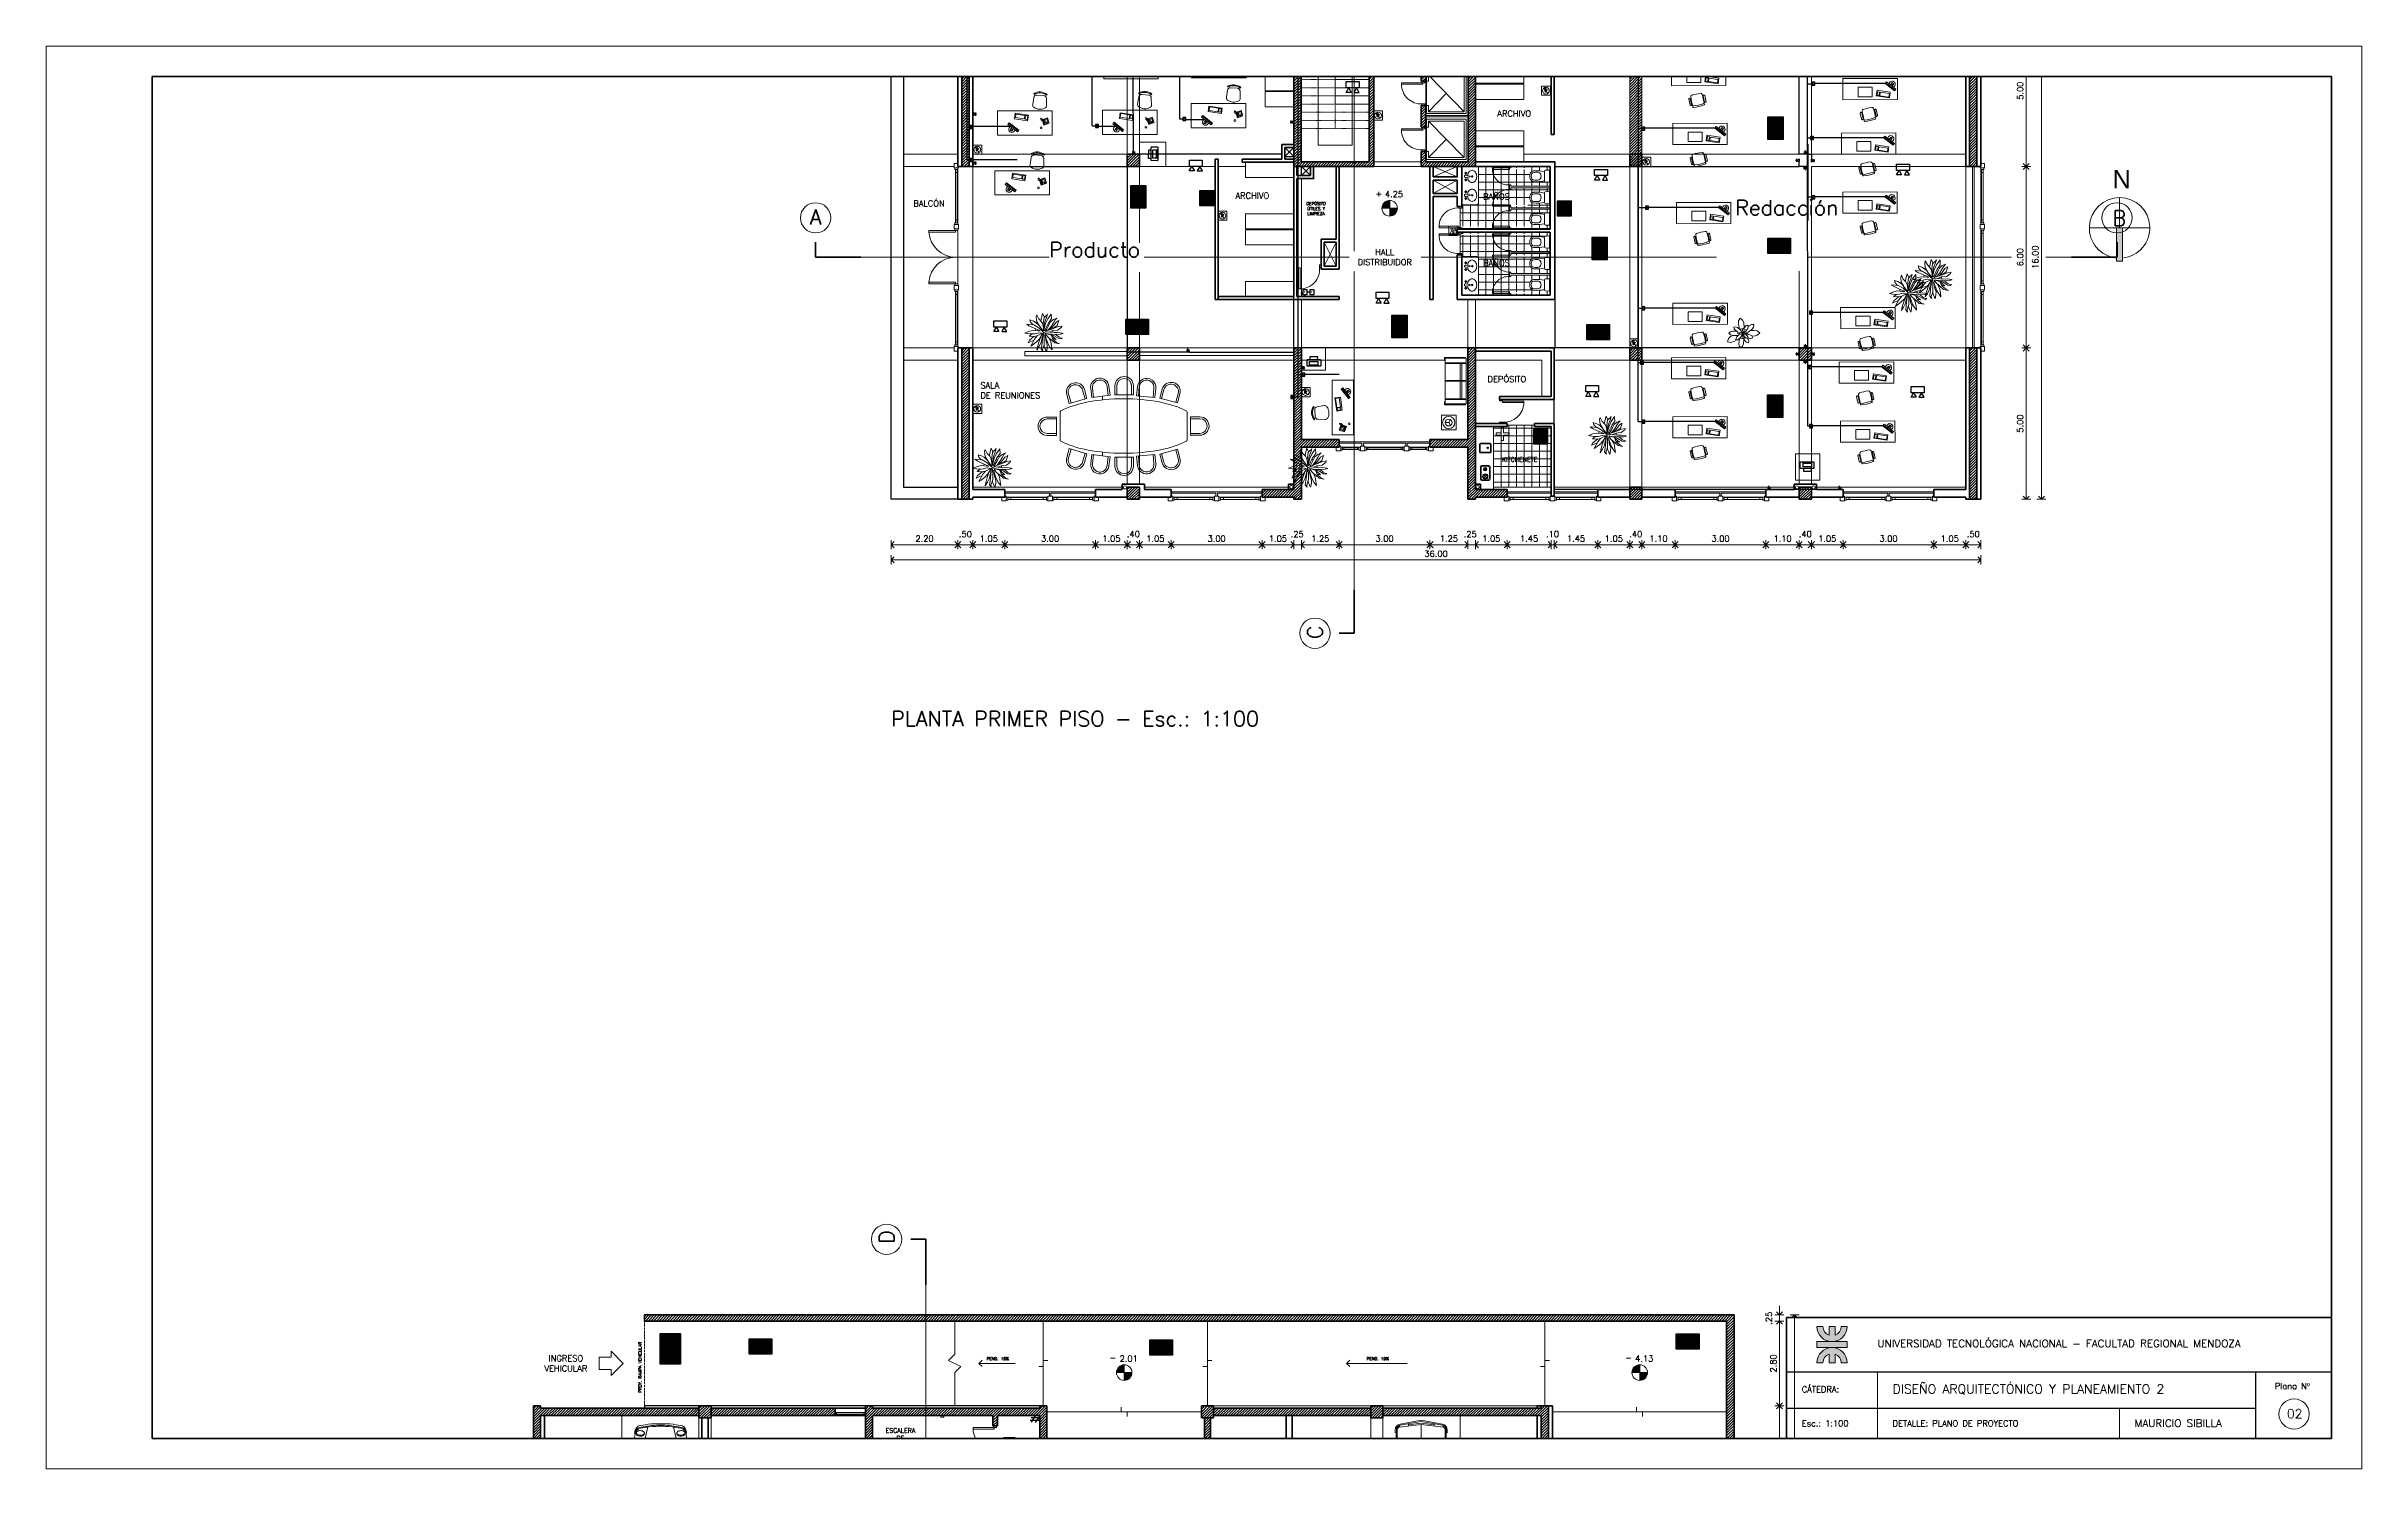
# Paper-space layout '2' of a CAD drawing. Extents: x -312 to 453, y -220 to 250.
# The model-space entities are those that its viewports show. They can reach past a viewport. Long polylines and large blocks are cut down to what shows.
import ezdxf

# ---------------------------------------------------------------- set-up
doc = ezdxf.new("R2010")
doc.units = 0
doc.header["$LTSCALE"] = 0.5
for name, pattern in [('ACAD_ISO03W100', [30, 12, -18]), ('CENTER', [50.8, 31.75, -6.35, 6.35, -6.35]), ('TRAZOS2', [0.375, 0.25, -0.125])]:
    doc.linetypes.add(name, pattern=pattern)
doc.layers.get('0').update_dxf_attribs({"linetype": 'CONTINUOUS'})
doc.layers.get('Defpoints').update_dxf_attribs({"linetype": 'CONTINUOUS'})
for name, color, linetype in [('1-ALARMA', 1, 'CONTINUOUS'), ('BRIGADAS', 8, 'TRAZOS2'), ('Cableado', 100, 'CONTINUOUS'), ('CIRCUITO DE SALIDA', 8, 'CONTINUOUS'), ('Electricidad', 50, 'CONTINUOUS'), ('GCI-LUZ DE EMERG.LUZ ESTROBOSCOPICA', 12, 'CONTINUOUS'), ('MARCO_FONDO_NEGRO', 7, 'CONTINUOUS'), ('SENÑAL_FONDO_AMIARILLO', 51, 'CONTINUOUS'), ('SEÑAL_FONDO_AUXI_NEGRO', 250, 'CONTINUOUS'), ('SEÑAL_FONDO_FIGURAS', 254, 'CONTINUOUS'), ('SEÑAL_FONDO_NEGRO', 7, 'CONTINUOUS'), ('SEÑAL_FONDO_ROJO', 242, 'CONTINUOUS'), ('SEÑAL_FONDO_VERDE', 86, 'CONTINUOUS')]:
    doc.layers.add(name, color=color, linetype=linetype)
for name, color, linetype, lineweight in [('Acotaciones', 9, 'CONTINUOUS', 9), ('Carpintería', 55, 'CONTINUOUS', 20), ('Detalles .05', 243, 'CONTINUOUS', 5), ('Detalles 01', 8, 'CONTINUOUS', 9), ('Equipamiento fijo', 31, 'CONTINUOUS', 13), ('Equipamiento movil', 33, 'CONTINUOUS', 9), ('EQUIPO DE EMERGENCIA', 200, 'CONTINUOUS', 30), ('Muros corte', 7, 'CONTINUOUS', 40), ('Muros vista', 253, 'CONTINUOUS', 25), ('Pisos', 252, 'CONTINUOUS', 18), ('Proyección', 4, 'ACAD_ISO03W100', 18), ('Punta 01', 6, 'CONTINUOUS', 9), ('Punta 015', 64, 'CONTINUOUS', 13), ('Punta 02', 11, 'CONTINUOUS', 20), ('Punta 025', 191, 'CONTINUOUS', 25), ('Punta 03', 171, 'CONTINUOUS', 30), ('Punta 05', 52, 'CONTINUOUS', 50), ('Recuadro', 2, 'CONTINUOUS', 50), ('Sist. contra incendio', 1, 'CONTINUOUS', 18), ('Tratamiento pisos', 251, 'CONTINUOUS', 9), ('Vehículos', 155, 'CONTINUOUS', 13), ('Ventana', 5, 'CONTINUOUS', 9), ('Vidrios', 147, 'CONTINUOUS', 13)]:
    doc.layers.add(name, color=color, linetype=linetype, lineweight=lineweight)
doc.layers.get('Ventana').off()
doc.styles.add('franklin gothic medium', font='framd.ttf')
doc.styles.add('ROMANS', font='arial.ttf', dxfattribs={"oblique": 1, "height": 0.075})
doc.styles.add('Texto 1 mm', font='simplex.shx', dxfattribs={"height": 0.1})
doc.styles.add('Texto 1.5 mm', font='simplex.shx', dxfattribs={"height": 0.15})
doc.styles.add('Texto 2 mm', font='simplex.shx', dxfattribs={"height": 0.2})
doc.styles.add('Texto 3 mm', font='simplex.shx', dxfattribs={"height": 0.3})
doc.styles.add('Texto 5 mm', font='simplex.shx', dxfattribs={"height": 0.5})
doc.dimstyles.new('Primera línea', dxfattribs={"dimscale": 0, "dimtxt": 0.2, "dimasz": 0.2, "dimexe": 0.15, "dimexo": 0, "dimgap": 0.1, "dimtad": 1, "dimzin": 4, "dimdsep": 46, "dimtxsty": 'Texto 2 mm', "dimblk": 'OPEN90', "dimcen": 2.5, "dimclrd": 256, "dimclre": 256, "dimclrt": 256, "dimadec": 0, "dimazin": 0, "dimtfac": 1, "dimtmove": 2, "dimatfit": 3, "dimldrblk": 'OPEN90', "dimfxl": 1, "dimtolj": 1, "dimtzin": 0, "dimlwd": -1, "dimlwe": -1, "dimarcsym": 0})
doc.dimstyles.new('Segunda línea', dxfattribs={"dimscale": 0, "dimtxt": 0.2, "dimasz": 0.2, "dimexe": 0.15, "dimexo": 0.5, "dimgap": 0.1, "dimtad": 1, "dimzin": 4, "dimdsep": 46, "dimtxsty": 'Texto 2 mm', "dimblk": 'OPEN90', "dimcen": 2.5, "dimclrd": 256, "dimclre": 256, "dimclrt": 256, "dimadec": 0, "dimazin": 0, "dimtfac": 1, "dimtmove": 2, "dimatfit": 3, "dimldrblk": 'OPEN90', "dimfxl": 1, "dimtolj": 1, "dimtzin": 0, "dimlwd": -1, "dimlwe": -1, "dimarcsym": 0})
pattern_1 = [(45, (62.21442, 16.503325), (-0.0449012806, 0.0449012806), [])]
pattern_2 = [(0, (7.3679, 13.52993), (0, 0.254), []), (90, (7.3679, 13.52993), (-0.254, 2e-17), [])]
pattern_3 = [(45, (7.367904, 13.52993), (-0.0449012806, 0.0449012806), [])]
pattern_4 = [(45, (76.367904, 13.52993), (-0.0449012806, 0.0449012806), [])]

psp = doc.layouts.new('2')

# ---------------------------------------------------------------- texts
at = {"layer": 'Punta 02', "attachment_point": 1, "style": 'Texto 3 mm'}
for s, insert, char_height, width in [('CÁTEDRA:', (267.61, -193.22), 2, 15.2679), ('Plano Nº', (423.9, -192.14), 2, 13.0753), ('Esc.: 1:100', (267.63, -204.48), 2, 17.4469), ('DETALLE: PLANO DE PROYECTO', (297.62, -204.48), 2, 51.9449), ('MAURICIO SIBILLA', (377.61, -204.16), 2.5, 34.5258)]:
    psp.add_mtext(s, dxfattribs=dict(at, insert=insert, char_height=char_height, width=width))
at = {"layer": 'Punta 025', "insert": (292.62, -177.83), "char_height": 2.5, "width": 184.2665, "attachment_point": 1, "style": 'Texto 3 mm'}
psp.add_mtext('UNIVERSIDAD TECNOLÓGICA NACIONAL - FACULTAD REGIONAL MENDOZA', dxfattribs=at)
at = {"layer": 'Punta 03', "char_height": 3, "attachment_point": 1, "style": 'Texto 3 mm'}
for s, insert, width in [('DISEÑO ARQUITECTÓNICO Y PLANEAMIENTO 2', (297.63, -192.61), 173.5997), ('02', (427.92, -200.77), 3.8684)]:
    psp.add_mtext(s, dxfattribs=dict(at, insert=insert, width=width))
at = {"layer": 'Punta 05', "insert": (370.29, 208.63), "char_height": 6, "width": 13.0753, "attachment_point": 1, "style": 'Texto 3 mm'}
psp.add_mtext('{\\fArial|b0|i0|c0|p34;N}', dxfattribs=at)

msp = doc.modelspace()

# ---------------------------------------------------------------- texts
at = {"layer": '1-ALARMA', "ltscale": 0.2, "style": 'ROMANS'}
for p in [(1111.844, 132.553), (1112.079, 132.553)]:
    msp.add_text('F', height=0.064, dxfattribs=at).set_placement(p)
at = {"layer": 'Acotaciones', "char_height": 0.2, "attachment_point": 5, "style": 'Texto 2 mm'}
for s, insert in [('\\A1;.50', (1100.664, 124.584)), ('\\A1;.40', (1106.214, 124.586)), ('.25', (1111.627, 124.584)), ('.25', (1117.344, 124.584)), ('\\A1;.10', (1120.064, 124.586)), ('\\A1;.40', (1122.814, 124.586)), ('\\A1;.40', (1128.414, 124.586)), ('\\A1;.50', (1133.964, 124.585))]:
    msp.add_mtext(s, dxfattribs=dict(at, insert=insert))
at = {"layer": 'Acotaciones', "insert": (1127.21, 98.675), "char_height": 0.2, "attachment_point": 5, "rotation": 90, "style": 'Texto 2 mm'}
msp.add_mtext('\\A1;.25', dxfattribs=at)
at = {"layer": 'Cableado', "char_height": 0.0253, "attachment_point": 1, "style": 'Texto 5 mm'}
for insert, rotation in [((1100.842, 140.03), 90), ((1104.99, 139.871), 90), ((1107.889, 139.907), 90), ((1123.005, 139.916), 90), ((1128.664, 139.444), 90), ((1100.814, 138.015), 90), ((1104.999, 138.045), 90), ((1107.882, 138.277), 90), ((1123.047, 137.959), 90), ((1100.842, 136.923), 90), ((1128.622, 137.65), 90), ((1128.664, 135.693), 90), ((1123.166, 135.345), 90), ((1123.047, 132.022), 90), ((1128.59, 131.878), 90), ((1123.005, 130.229), 90), ((1128.548, 130.084), 90), ((1111.815, 129.829), 90), ((1111.48, 129.134), 270), ((1123.047, 128.271), 90), ((1128.59, 128.127), 90)]:
    msp.add_mtext_dynamic_manual_height_columns('RS', width=19.34546, gutter_width=2.5, heights=[0], dxfattribs=dict(at, insert=insert, rotation=rotation))
at = {"layer": 'Electricidad', "char_height": 0.0202, "attachment_point": 1, "style": 'Texto 5 mm'}
for s, insert in [('T1', (1116.121, 140.047)), ('T2', (1116.208, 140.048)), ('T3', (1116.31, 140.047)), ('T4', (1116.398, 140.047)), ('T5', (1116.488, 140.047))]:
    msp.add_mtext_dynamic_manual_height_columns(s, width=19.34546, gutter_width=2.5, heights=[0], dxfattribs=dict(at, insert=insert))
at = {"layer": 'Punta 01', "char_height": 0.1, "style": 'Texto 1 mm'}
for s, insert, width, attachment_point in [('DEPÓSITO ÚTILES Y LIMPIEZA', (1112.25, 135.555), 0.75841, 2), ('PEND. 16%', (1101.362, 97.384), 0.8276, 1), ('PEND. 19%', (1113.918, 97.384), 0.8276, 1), ('PROYECCIÓN\\PCONDUCTO VENTILACIÓN COCHERAS', (1125.354, 94.405), 1.1441, 2)]:
    msp.add_mtext(s, dxfattribs=dict(at, insert=insert, width=width, attachment_point=attachment_point))
at = {"layer": 'Punta 01', "insert": (1089.862, 96.212), "char_height": 0.1, "width": 1.94432, "attachment_point": 1, "rotation": 90, "style": 'Texto 1 mm'}
msp.add_mtext('PROY. RAMPA VEHICULAR', dxfattribs=at)
at = {"layer": 'Punta 015', "linetype": 'Continuous', "char_height": 0.2, "attachment_point": 5, "style": 'Texto 2 mm'}
for s, insert in [('4.25', (1114.825, 135.817)), ('2.01', (1106.06, 97.341)), ('4.13', (1123.094, 97.341))]:
    msp.add_mtext(s, dxfattribs=dict(at, insert=insert))
at = {"layer": 'Punta 015', "char_height": 0.15, "style": 'Texto 1.5 mm'}
for s, insert, width, attachment_point in [('KITCHENETE', (1118.391, 126.977), 1.38855, 7), ('ESCALERA DE SERVICIO', (1098.518, 95.041), 1.23789, 2)]:
    msp.add_mtext(s, dxfattribs=dict(at, insert=insert, width=width, attachment_point=attachment_point))
at = {"layer": 'Punta 02', "char_height": 0.2, "style": 'Texto 2 mm'}
for s, insert, width, attachment_point in [('ARCHIVO', (1118.239, 138.382), 1.29857, 7), ('BALCÓN', (1098.943, 135.612), 1.12363, 1), ('ARCHIVO', (1109.588, 135.867), 1.29857, 1), ('BAÑOS', (1117.77, 135.839), 1.0557, 1), ('HALL\\PDISTRIBUIDOR', (1114.52, 134.004), 2.1374, 2), ('BAÑOS', (1117.77, 133.642), 1.0557, 1), ('SALA\\PDE REUNIONES', (1101.158, 129.068), 2.59712, 7), ('DEPÓSITO', (1117.917, 129.606), 1.41809, 7), ('INGRESO\\PVEHICULAR', (1087.464, 97.449), 1.4466, 2)]:
    msp.add_mtext(s, dxfattribs=dict(at, insert=insert, width=width, attachment_point=attachment_point))
at = {"layer": 'Punta 05', "char_height": 0.5, "attachment_point": 1, "style": 'Texto 5 mm'}
for s, insert, width in [('A', (1095.528, 135.312), 0.39986), ('B', (1138.566, 135.274), 0.3999), ('PLANTA PRIMER PISO - Esc.: 1:100', (1098.213, 118.735), 14.39076)]:
    msp.add_mtext(s, dxfattribs=dict(at, insert=insert, width=width))
at = {"layer": 'Punta 05', "char_height": 0.5, "width": 0.3999, "attachment_point": 7, "rotation": 90, "style": 'Texto 5 mm'}
for s, insert in [('C', (1112.464, 121.113)), ('D', (1098.311, 101.134))]:
    msp.add_mtext(s, dxfattribs=dict(at, insert=insert))
at = {"layer": 'Vidrios', "color": 0, "style": 'Texto 5 mm'}
for s, p in [('Redacción', (1126.103, 135.123)), ('Producto', (1103.434, 133.735))]:
    msp.add_text(s, height=0.5, dxfattribs=at).set_placement(p)

# ---------------------------------------------------------------- blocks, each defined once
blk = doc.blocks.new('A$C0C570FE1')
for p, q in [((0.125, 1.558), (0, 0.861)), ((0.167, 1.56), (0.044, 0.861)), ((0.225, 1.592), (0.136, 0.861)), ((0.171, 1.581), (0.224, 1.581)), ((1.446, 1.701), (0.312, 1.684)), ((0.321, 1.653), (0.321, 1.684)), ((0.321, 1.653), (3.268, 1.653)), ((0.416, 1.722), (0.324, 1.723)), ((0.416, 1.685), (0.416, 1.722)), ((1.398, 1.653), (1.764, 1.474)), ((3.11, 1.701), (1.446, 1.701)), ((1.446, 1.701), (1.446, 1.653)), ((1.446, 1.653), (1.776, 1.501)), ((1.744, 1.435), (1.481, 1.562)), ((2.293, 1.653), (2.293, 1.485)), ((2.333, 1.701), (2.333, 1.485)), ((2.373, 1.653), (2.373, 1.485)), ((2.953, 1.485), (2.953, 1.653)), ((3.049, 1.51), (3.268, 1.629)), ((4.234, 1.679), (3.11, 1.701)), ((3.268, 1.677), (3.11, 1.701)), ((3.208, 1.468), (3.668, 1.653)), ((3.245, 1.418), (3.577, 1.554)), ((3.268, 1.629), (3.268, 1.677)), ((3.668, 1.653), (4.23, 1.644)), ((3.993, 1.717), (3.993, 1.684)), ((4.262, 1.714), (3.993, 1.717)), ((4.23, 1.644), (4.23, 1.679)), ((4.23, 1.644), (4.272, 0.861)), ((4.313, 1.603), (4.355, 0.861)), ((4.395, 0.861), (4.353, 1.62)), ((0.125, 0.165), (0, 0.861)), ((0.167, 0.163), (0.044, 0.861)), ((0.152, 1.283), (0.093, 0.861)), ((0.152, 0.439), (0.093, 0.861)), ((0.119, 1.285), (0.188, 1.285)), ((0.136, 0.861), (1.224, 0.861)), ((0.225, 0.131), (0.136, 0.861)), ((1.75, 0.861), (1.773, 1.388)), ((1.75, 0.861), (1.773, 0.335)), ((1.852, 1.453), (3.134, 1.453)), ((1.855, 1.485), (2.953, 1.485)), ((3.236, 0.861), (3.214, 1.37)), ((3.236, 0.861), (3.214, 0.353)), ((4.23, 0.079), (4.272, 0.861)), ((4.313, 0.12), (4.355, 0.861)), ((4.395, 0.861), (4.353, 0.103)), ((0.119, 0.438), (0.188, 0.438)), ((0.171, 0.142), (0.224, 0.142)), ((1.446, 0.022), (0.312, 0.039)), ((0.321, 0.07), (3.268, 0.07)), ((0.321, 0.07), (0.321, 0.039)), ((0.416, 0.001), (0.324, 0)), ((0.416, 0.038), (0.416, 0.001)), ((1.398, 0.07), (1.764, 0.249)), ((1.446, 0.07), (1.776, 0.221)), ((1.446, 0.022), (1.446, 0.07)), ((3.11, 0.022), (1.446, 0.022)), ((1.744, 0.287), (1.481, 0.161)), ((1.852, 0.27), (3.134, 0.27)), ((1.855, 0.238), (2.953, 0.238)), ((2.293, 0.07), (2.293, 0.238)), ((2.333, 0.022), (2.333, 0.238)), ((2.373, 0.07), (2.373, 0.238)), ((2.953, 0.238), (2.953, 0.07)), ((3.049, 0.213), (3.268, 0.094)), ((3.268, 0.046), (3.11, 0.022)), ((4.234, 0.044), (3.11, 0.022)), ((3.208, 0.255), (3.668, 0.07)), ((3.245, 0.304), (3.577, 0.169)), ((3.268, 0.094), (3.268, 0.046)), ((3.668, 0.07), (4.23, 0.079)), ((3.993, 0.005), (3.993, 0.039)), ((4.262, 0.008), (3.993, 0.005)), ((4.23, 0.079), (4.23, 0.044))]:
    blk.add_line(p, q)
for centre, radius, start, end in [((0.322, 1.523), 0.2, 89.60593, 169.7934), ((0.315, 1.534), 0.15, 90.87718, 169.99925), ((0.321, 1.553), 0.1, 90, 173.02404), ((7.846, -0.184), 6.705, 164.09549, 171.02763), ((7.876, -0.089), 6.664, 165.93758, 171.80193), ((1.459, 1.516), 0.05, 64.42359, 163.80088), ((3.596, 1.508), 0.05, 13.14881, 112.18111), ((-2.714, 0.453), 6.494, 3.60625, 10.65007), ((4.233, 1.599), 0.08, 3.21912, 89.32446), ((4.253, 1.615), 0.1, 3.16078, 84.56125), ((7.846, 1.907), 6.705, 188.97237, 195.90451), ((7.876, 1.812), 6.664, 188.19807, 194.06242), ((1.723, 1.39), 0.05, 357.54777, 64.42359), ((1.852, 1.653), 0.2, 243.86939, 270), ((1.855, 1.685), 0.2, 246.78611, 270), ((2.953, 1.685), 0.2, 270, 298.62822), ((3.134, 1.653), 0.2, 270, 291.97522), ((3.264, 1.372), 0.05, 112.18111, 182.52426), ((-2.765, 0.542), 6.484, 2.82743, 8.67018), ((-2.765, 1.181), 6.484, 351.32982, 357.17257), ((-2.714, 1.27), 6.494, 349.34993, 356.39375), ((0.322, 0.2), 0.2, 190.2066, 270.39407), ((0.315, 0.189), 0.15, 190.00075, 269.12282), ((0.321, 0.17), 0.1, 186.97596, 270), ((1.459, 0.206), 0.05, 196.19912, 295.57641), ((1.723, 0.332), 0.05, 295.57641, 2.45223), ((1.852, 0.07), 0.2, 90, 116.13061), ((1.855, 0.038), 0.2, 90, 113.21389), ((2.953, 0.038), 0.2, 61.37178, 90), ((3.134, 0.07), 0.2, 68.02478, 90), ((3.264, 0.351), 0.05, 177.47574, 247.81889), ((3.596, 0.215), 0.05, 247.81889, 346.85119), ((4.233, 0.124), 0.08, 270.67554, 356.78088), ((4.253, 0.108), 0.1, 275.43875, 356.83922)]:
    blk.add_arc(centre, radius, start, end)
blk = doc.blocks.new('Porsche planta')
at = {"color": 0, "linetype": 'ByBlock'}
for p, q in [((-0.367, 2.06), (-0.634, 0.819)), ((-0.244, 1.02), (-0.238, 1.685)), ((-0.238, 1.685), (-0.226, 1.022)), ((0.318, 1.685), (0.306, 1.022)), ((0.325, 1.02), (0.318, 1.685)), ((0.448, 2.06), (0.714, 0.819)), ((-0.712, 0.602), (-0.715, 0.457)), ((-0.56, 0.423), (-0.553, 0.412)), ((-0.553, 0.412), (-0.546, 0.399)), ((-0.546, 0.399), (-0.542, 0.387)), ((0.627, 0.399), (0.622, 0.387)), ((0.633, 0.412), (0.627, 0.399)), ((0.64, 0.423), (0.633, 0.412)), ((-0.793, -0.232), (-0.689, -0.241)), ((-0.689, -0.241), (-0.691, -0.27)), ((-0.691, -0.27), (-0.691, -0.34)), ((-0.691, -0.34), (-0.691, -0.418)), ((-0.691, -0.418), (-0.69, -0.488)), ((-0.69, -0.488), (-0.688, -0.525)), ((-0.688, -0.525), (-0.687, -0.588)), ((-0.687, -0.588), (-0.685, -0.625)), ((-0.685, -0.625), (-0.684, -0.66)), ((-0.533, -0.454), (-0.423, -1.604)), ((0.614, -0.454), (0.504, -1.604)), ((0.608, -0.335), (0.77, -0.241)), ((0.874, -0.232), (0.77, -0.241)), ((-0.475, -1.061), (0.04, -1.086)), ((-0.343, -1.311), (-0.17, -1.314)), ((-0.17, -1.314), (0.04, -1.315)), ((0.556, -1.061), (0.04, -1.086)), ((0.25, -1.314), (0.04, -1.315)), ((0.423, -1.311), (0.25, -1.314)), ((-0.355, -1.663), (-0.424, -1.66)), ((-0.335, -1.689), (-0.178, -1.704)), ((-0.178, -1.704), (-0.057, -1.712)), ((-0.057, -1.712), (0.04, -1.716)), ((0.137, -1.712), (0.04, -1.716)), ((0.258, -1.704), (0.137, -1.712)), ((0.416, -1.689), (0.258, -1.704))]:
    blk.add_line(p, q, dxfattribs=at)
for points in [[(-0.723, 1.939, 0.060199), (-0.74, 1.911, -0.020357), (-0.751, 1.891, 0.074057), (-0.753, 1.885, -0.057112), (-0.757, 1.874), (-0.759, 1.863), (-0.762, 1.852), (-0.763, 1.844), (-0.765, 1.829), (-0.767, 1.801), (-0.802, 1.554), (-0.813, 1.345), (-0.815, 1.228), (-0.807, 1.01), (-0.793, 0.896), (-0.793, 0.782), (-0.909, 0.731, 0.26651), (-0.916, 0.715, -0.046048), (-0.916, 0.683, 0.585653), (-0.903, 0.674, -0.041042), (-0.873, 0.685), (-0.793, 0.709, -0.003206), (-0.764, 0.715, 0.023233), (-0.743, 0.719, 0.172254), (-0.738, 0.722, 0.089292), (-0.732, 0.736, 0.191515), (-0.733, 0.751, 0.050928), (-0.756, 0.785, 0.355547), (-0.765, 0.791, 0.091991), (-0.793, 0.782)], [(-0.472, 1.858), (-0.471, 1.855), (-0.47, 1.843), (-0.473, 1.83), (-0.479, 1.818), (-0.492, 1.805, -0.053048), (-0.51, 1.793, -0.035612), (-0.529, 1.785), (-0.55, 1.779), (-0.576, 1.775), (-0.602, 1.775), (-0.628, 1.777), (-0.653, 1.783), (-0.673, 1.79, -0.035612), (-0.692, 1.8, -0.053048), (-0.709, 1.813), (-0.721, 1.827), (-0.727, 1.84), (-0.728, 1.853), (-0.726, 1.863)], [(0.84, 1.863), (0.837, 1.874, -0.057112), (0.834, 1.885, 0.074057), (0.831, 1.891, -0.020357), (0.82, 1.911, 0.060199), (0.803, 1.939, 0.09981), (0.772, 1.975, 0.075944), (0.72, 2.003), (0.676, 2.02), (0.619, 2.029), (0.585, 2.036), (0.549, 2.043), (0.502, 2.05), (0.448, 2.057), (0.399, 2.064), (0.287, 2.073), (0.184, 2.079), (0.129, 2.081), (0.079, 2.084), (0.04, 2.082), (0.001, 2.084), (-0.049, 2.081), (-0.103, 2.079), (-0.207, 2.073), (-0.319, 2.064), (-0.367, 2.057), (-0.422, 2.05), (-0.469, 2.043), (-0.504, 2.036), (-0.538, 2.029), (-0.596, 2.02), (-0.64, 2.003, 0.075944), (-0.692, 1.975, 0.09981), (-0.723, 1.939)], [(0.552, 1.858), (0.551, 1.855), (0.55, 1.843), (0.553, 1.83), (0.56, 1.818), (0.572, 1.805, 0.053048), (0.59, 1.793, 0.035612), (0.61, 1.785), (0.63, 1.779), (0.656, 1.775), (0.682, 1.775), (0.708, 1.777), (0.734, 1.783), (0.754, 1.79, 0.035612), (0.773, 1.8, 0.053048), (0.79, 1.813), (0.801, 1.827), (0.807, 1.84), (0.809, 1.853), (0.807, 1.863)], [(0.84, 1.863), (0.842, 1.852), (0.844, 1.844), (0.845, 1.829), (0.847, 1.801), (0.883, 1.554), (0.893, 1.345), (0.895, 1.228), (0.887, 1.01), (0.874, 0.896, 0.015833), (0.854, 0.874, 0.030735), (0.835, 0.849, 0.067689), (0.803, 0.782, 0.069337), (0.789, 0.706, 0.000298), (0.788, 0.685, -0.01679), (0.749, 0.601)], [(0.695, 0.904, 0.013324), (0.597, 0.948, 0.030992), (0.479, 0.988, 0.024048), (0.374, 1.011, 0.017481), (0.24, 1.029, 0.017092), (0.134, 1.036, 0.000555), (0.04, 1.038, 0.000555), (-0.054, 1.036, 0.017092), (-0.16, 1.029, 0.017481), (-0.294, 1.011, 0.024048), (-0.399, 0.988, 0.030992), (-0.516, 0.948, 0.013324), (-0.615, 0.904)], [(0.744, 0.793, 0.029294), (0.756, 0.777, -0.097394), (0.77, 0.752, 0.041228), (0.779, 0.729, -0.039917), (0.788, 0.685, 0.041416), (0.792, 0.602), (0.796, 0.457), (0.614, 0.337, -0.024218), (0.605, 0.191, 0.024289), (0.597, 0.061, 0.015269), (0.599, -0.092, -0.014699), (0.602, -0.219, 0.031825), (0.608, -0.335, -0.000324), (0.609, -0.361, -0.013538), (0.61, -0.385, 0.027693), (0.611, -0.41, -0.020103), (0.612, -0.434, 0.035852), (0.614, -0.461, -0.036864), (0.616, -0.485, 0.046721), (0.619, -0.508, -0.050458), (0.621, -0.525, 0.063348), (0.623, -0.545, -0.041553), (0.627, -0.567, 0.014238), (0.629, -0.588, 0.004738), (0.632, -0.606, 0.001859), (0.636, -0.629, -0.0009), (0.639, -0.646, 0.029058), (0.644, -0.669, -0.030721), (0.648, -0.687, 0.078523), (0.652, -0.699, -0.025161), (0.659, -0.715, 0.118417), (0.667, -0.726), (0.688, -0.749), (0.696, -0.756, 0.264692), (0.708, -0.758, 0.113633), (0.723, -0.754, 0.059206), (0.733, -0.746, 0.087323), (0.743, -0.733, 0.022677), (0.753, -0.71, 0.067037), (0.761, -0.683, -0.009818), (0.764, -0.66), (0.765, -0.625), (0.767, -0.588), (0.768, -0.525), (0.77, -0.488), (0.771, -0.418), (0.771, -0.34), (0.771, -0.27), (0.77, -0.241), (0.796, 0.457)], [(0.874, 0.896), (0.874, -0.331, 0.158952), (0.885, -0.369, 0.068562), (0.902, -0.388), (0.905, -0.434), (0.908, -0.486), (0.91, -0.532), (0.913, -0.575), (0.913, -0.621), (0.913, -0.741), (0.907, -0.846, -0.032511), (0.9, -0.912, 0.05701), (0.894, -0.996, -0.118188), (0.882, -1.033, -0.074794), (0.86, -1.07, -0.019366), (0.84, -1.093, -0.012762), (0.814, -1.118)], [(-0.793, 0.709), (-0.793, -0.331, -0.158952), (-0.804, -0.369, -0.068562), (-0.822, -0.388), (-0.825, -0.434), (-0.828, -0.486), (-0.83, -0.532), (-0.832, -0.575), (-0.832, -0.621), (-0.832, -0.741), (-0.827, -0.846, 0.032511), (-0.819, -0.912, -0.05701), (-0.814, -0.996, 0.118188), (-0.802, -1.033, 0.074794), (-0.78, -1.07, 0.019366), (-0.76, -1.093, 0.012762), (-0.734, -1.118)], [(-0.352, -1.663, -0.41835), (-0.335, -1.689, -0.021212), (-0.345, -1.726, -0.388855), (-0.369, -1.742, -0.080664), (-0.436, -1.735, -0.158156), (-0.445, -1.721, -0.068495), (-0.449, -1.678, -0.055667), (-0.523, -1.662, 0.029493), (-0.543, -1.653, -0.055911), (-0.576, -1.635, 0.000971), (-0.59, -1.625, -0.016357), (-0.609, -1.611, 0.0165), (-0.625, -1.6, -0.063106), (-0.656, -1.572, 0.002692), (-0.663, -1.565, -0.016731), (-0.672, -1.557, -0.001315), (-0.679, -1.549, -0.020474), (-0.69, -1.536, -0.060237), (-0.704, -1.519, -0.066468), (-0.713, -1.497, 0.010072), (-0.718, -1.482, -0.006697), (-0.723, -1.466, -0.014302), (-0.727, -1.453, -0.015553), (-0.731, -1.436, -0.017917), (-0.734, -1.412, -0.012643), (-0.737, -1.384, -0.001214), (-0.74, -1.317, 0.044294), (-0.74, -1.286, -0.044294), (-0.74, -1.248, 0.027399), (-0.739, -1.207, -0.023961), (-0.738, -1.169, -0.002142), (-0.734, -1.118, 0.010764), (-0.72, -1.207, -0.005676), (-0.712, -1.25, 0.003101), (-0.701, -1.317, 0.004206), (-0.693, -1.364, 0.007198), (-0.688, -1.388, 0.025171), (-0.668, -1.429, 0.026671), (-0.652, -1.454, 0.084163), (-0.597, -1.517, 0.015423), (-0.544, -1.559, 0.088732), (-0.493, -1.583), (-0.458, -1.596, 0.099756), (-0.423, -1.604), (-0.238, -1.623), (-0.087, -1.634), (0.04, -1.64), (0.168, -1.634), (0.318, -1.623), (0.504, -1.604, 0.099756), (0.539, -1.596), (0.574, -1.583, 0.088732), (0.624, -1.559, 0.015423), (0.678, -1.517, 0.084163), (0.732, -1.454, 0.026671), (0.748, -1.429, 0.025171), (0.768, -1.388, 0.007198), (0.773, -1.364, 0.004206), (0.782, -1.317, 0.003101), (0.793, -1.25, -0.005676), (0.8, -1.207, 0.010764), (0.814, -1.118, -0.002142), (0.818, -1.169, -0.023961), (0.819, -1.207, 0.027399), (0.821, -1.248, -0.044294), (0.821, -1.286, 0.044294), (0.821, -1.317, -0.001214), (0.817, -1.384, -0.012643), (0.815, -1.412, -0.017917), (0.811, -1.436, -0.015553), (0.807, -1.453, -0.014302), (0.804, -1.466, -0.006697), (0.799, -1.482, 0.010072), (0.794, -1.497, -0.066468), (0.784, -1.519, -0.060237), (0.771, -1.536, -0.020474), (0.759, -1.549, -0.001315), (0.752, -1.557, -0.016731), (0.743, -1.565, 0.002692), (0.736, -1.572, -0.063106), (0.705, -1.6, 0.0165), (0.689, -1.611, -0.016357), (0.671, -1.625, 0.000971), (0.656, -1.635, -0.055911), (0.623, -1.653, 0.029493), (0.604, -1.662, -0.055667), (0.53, -1.678, 0.358934), (0.505, -1.66), (0.435, -1.663)], [(0.482, -1.272), (0.494, -1.203, 0.037582), (0.496, -1.152, 0.027766), (0.485, -1.137, 0.272793), (0.448, -1.125), (0.04, -1.135), (-0.368, -1.125, 0.272793), (-0.404, -1.137, 0.027766), (-0.416, -1.152, 0.037582), (-0.413, -1.203), (-0.402, -1.272)]]:
    blk.add_lwpolyline(points, format="xyb", dxfattribs=at)
for points in [[(-0.442, 2.079), (-0.375, 2.088), (-0.313, 2.095), (-0.235, 2.102), (-0.173, 2.107), (-0.087, 2.112), (-0.018, 2.112), (0.04, 2.112), (0.098, 2.112), (0.168, 2.112), (0.253, 2.107), (0.315, 2.102), (0.393, 2.095), (0.455, 2.088), (0.523, 2.079), (0.588, 2.069), (0.655, 2.055), (0.704, 2.046, -0.076061), (0.766, 2.008), (0.79, 1.984), (0.813, 1.954), (0.826, 1.928), (0.83, 1.922), (0.832, 1.915), (0.836, 1.907), (0.838, 1.899), (0.84, 1.891, 0.024992), (0.843, 1.879, -0.055838), (0.846, 1.863, -0.037237), (0.846, 1.826, 0.010303), (0.85, 1.882, 0.069994), (0.847, 1.925, 0.094971), (0.824, 1.991), (0.806, 2.02, 0.128179), (0.769, 2.062), (0.756, 2.071), (0.741, 2.081), (0.725, 2.091), (0.67, 2.107), (0.595, 2.121), (0.526, 2.132), (0.43, 2.147), (0.328, 2.157), (0.24, 2.16), (0.04, 2.16), (-0.159, 2.16), (-0.248, 2.157), (-0.35, 2.147), (-0.445, 2.132), (-0.515, 2.121), (-0.59, 2.107), (-0.644, 2.091), (-0.661, 2.081), (-0.675, 2.071), (-0.689, 2.062, 0.128179), (-0.725, 2.02), (-0.743, 1.991, 0.094971), (-0.767, 1.925, 0.069994), (-0.77, 1.882, 0.010303), (-0.765, 1.826, -0.037237), (-0.765, 1.863, -0.055838), (-0.762, 1.879, 0.024992), (-0.759, 1.891), (-0.757, 1.899), (-0.756, 1.907), (-0.752, 1.915), (-0.75, 1.922), (-0.746, 1.928), (-0.733, 1.954), (-0.709, 1.984), (-0.686, 2.008), (-0.65, 2.029), (-0.624, 2.046), (-0.575, 2.055), (-0.507, 2.069)], [(-0.596, 1.945), (-0.57, 1.942), (-0.545, 1.937), (-0.525, 1.93, -0.035612), (-0.506, 1.92, -0.053048), (-0.486, 1.905), (-0.476, 1.891), (-0.471, 1.879), (-0.47, 1.867), (-0.473, 1.854), (-0.479, 1.842), (-0.492, 1.828, -0.053048), (-0.51, 1.816, -0.035612), (-0.529, 1.808), (-0.55, 1.803), (-0.576, 1.799), (-0.602, 1.798), (-0.628, 1.801), (-0.653, 1.806), (-0.673, 1.813, -0.035612), (-0.692, 1.823, -0.053048), (-0.709, 1.836), (-0.721, 1.851), (-0.727, 1.864), (-0.728, 1.876), (-0.726, 1.889), (-0.719, 1.901), (-0.706, 1.915, -0.053048), (-0.688, 1.927, -0.035612), (-0.669, 1.935), (-0.648, 1.941), (-0.623, 1.944)], [(0.677, 1.945), (0.651, 1.942), (0.625, 1.937), (0.605, 1.93, 0.035612), (0.586, 1.92, 0.053048), (0.567, 1.905), (0.556, 1.891), (0.551, 1.879), (0.55, 1.867), (0.553, 1.854), (0.56, 1.842), (0.572, 1.828, 0.053048), (0.59, 1.816, 0.035612), (0.61, 1.808), (0.63, 1.803), (0.656, 1.799), (0.682, 1.798), (0.708, 1.801), (0.734, 1.806), (0.754, 1.813, 0.035612), (0.773, 1.823, 0.053048), (0.79, 1.836), (0.801, 1.851), (0.807, 1.864), (0.809, 1.876), (0.806, 1.889), (0.799, 1.901), (0.787, 1.915, 0.053048), (0.769, 1.927, 0.035612), (0.749, 1.935), (0.729, 1.941), (0.703, 1.944)], [(0.04, 0.944, 0.014918), (-0.171, 0.935, 0.019606), (-0.272, 0.923, 0.021498), (-0.38, 0.902, 0.041408), (-0.493, 0.864, 0.010479), (-0.555, 0.836, 0.054559), (-0.605, 0.804, 0.068511), (-0.639, 0.77, 0.099189), (-0.658, 0.728, -0.026704), (-0.672, 0.68), (-0.524, 0.429, 0.323311), (-0.49, 0.415, -0.03065), (-0.385, 0.431, 0.001086), (-0.298, 0.439, -0.019868), (-0.178, 0.446, 0.009294), (-0.083, 0.449, -0.022865), (0.04, 0.45, -0.022865), (0.163, 0.449, 0.009294), (0.259, 0.446, -0.019868), (0.379, 0.439, 0.001086), (0.465, 0.431, -0.03065), (0.571, 0.415, 0.323311), (0.604, 0.429), (0.753, 0.68, -0.026704), (0.738, 0.728, 0.099189), (0.719, 0.77, 0.068511), (0.686, 0.804, 0.054559), (0.635, 0.836, 0.010479), (0.573, 0.864, 0.041408), (0.46, 0.902, 0.021498), (0.352, 0.923, 0.019606), (0.252, 0.935, 0.014918)], [(-0.524, 0.191, -0.024218), (-0.533, 0.337), (-0.715, 0.457), (-0.716, 0.242), (-0.713, 0.162), (-0.71, 0.059), (-0.704, -0.054), (-0.697, -0.142), (-0.689, -0.241), (-0.528, -0.335, 0.031825), (-0.522, -0.219, -0.014699), (-0.519, -0.092, 0.015269), (-0.516, 0.061, 0.024289)], [(0.246, -1.055), (0.414, -1.035, 0.019104), (0.433, -1.032, -0.009159), (0.473, -1.026, 0.031826), (0.48, -1.023, 0.052632), (0.501, -1.012, 0.171331), (0.524, -0.981), (0.534, -0.904), (0.577, -0.526, -0.029797), (0.577, -0.502, 0.188975), (0.571, -0.486, 0.041781), (0.559, -0.473, 0.056578), (0.544, -0.463, 0.157073), (0.515, -0.457, 0.002681), (0.473, -0.463, -0.012314), (0.437, -0.468, -0.004904), (0.352, -0.475, 0.00764), (0.311, -0.479, -0.019123), (0.237, -0.483), (0.172, -0.486, -0.025492), (0.119, -0.492), (0.073, -0.494), (0.04, -0.497), (0.007, -0.494), (-0.039, -0.492, -0.025492), (-0.092, -0.486), (-0.156, -0.483, -0.019123), (-0.23, -0.479, 0.00764), (-0.271, -0.475, -0.004904), (-0.357, -0.468, -0.012314), (-0.393, -0.463, 0.002681), (-0.435, -0.457, 0.157073), (-0.464, -0.463, 0.056578), (-0.478, -0.473, 0.041781), (-0.491, -0.486, 0.188975), (-0.496, -0.502, -0.029797), (-0.496, -0.526), (-0.454, -0.904), (-0.443, -0.981, 0.171331), (-0.42, -1.012, 0.052632), (-0.399, -1.023, 0.031826), (-0.393, -1.026, -0.009159), (-0.353, -1.032, 0.019104), (-0.334, -1.035), (-0.166, -1.055), (-0.01, -1.069), (0.04, -1.073), (0.09, -1.069)]]:
    blk.add_lwpolyline(points, format="xyb", close=True, dxfattribs=at)
blk.add_lwpolyline([(-0.616, -0.756), (-0.612, -0.753), (-0.607, -0.749), (-0.596, -0.738), (-0.586, -0.726)], dxfattribs=at)
for centre, radius, start, end in [((-1.131, 0.568), 0.47, 40.52748, 44.15581), ((-0.966, 0.71), 0.253, 33.48587, 40.52748), ((-0.984, 0.697), 0.275, 17.99642, 33.48587), ((-0.989, 0.696), 0.28, 2.13096, 17.99642), ((-0.431, 0.65), 0.279, 163.62762, 172.77107), ((-0.832, 0.797), 0.15, 332.90327, 342.34678), ((-0.619, 0.729), 0.0744, 140.09591, 162.34678), ((-0.806, 0.886), 0.17, 320.09591, 326.80771), ((-0.601, 0.752), 0.0754, 115.94318, 146.80771), ((0.681, 0.752), 0.0754, 33.19229, 64.05682), ((-1.21, 0.667), 0.502, 352.5762, 2.06264), ((-18.218, 0.055), 17.521, 2.06264, 2.13096), ((0.563, 1.235), 1.385, 203.37872, 207.22635), ((0.513, 1.209), 1.329, 207.22635, 209.09328), ((-0.507, 0.642), 0.161, 209.09328, 214.68084), ((-0.829, 0.419), 0.23, 27.86139, 34.68084), ((-1.526, -0.102), 1.099, 31.09956, 34.91329), ((-0.353, 0.606), 0.272, 211.09956, 216.23141), ((-0.651, 0.387), 0.0984, 21.58836, 36.23141), ((-0.598, 0.364), 0.0608, 8.4392, 22.94757), ((-1.14, 0.283), 0.609, 5.01775, 8.4392), ((1.22, 0.283), 0.609, 171.5608, 174.98225), ((0.678, 0.364), 0.0608, 157.05243, 171.5608), ((0.732, 0.387), 0.0984, 143.76859, 158.41164), ((0.433, 0.606), 0.272, 323.76859, 328.90044), ((1.607, -0.102), 1.099, 145.08671, 148.90044), ((0.909, 0.419), 0.23, 145.31916, 152.13861), ((0.587, 0.642), 0.161, 325.31916, 330.90672), ((-0.433, 1.209), 1.329, 330.90672, 332.77365), ((-1.277, -0.76), 0.602, 7.30069, 9.55084), ((-0.576, -0.67), 0.105, 187.30069, 202.6414), ((-0.423, -0.611), 0.269, 201.75633, 206.95261), ((-0.605, -0.705), 0.0286, 311.7225, 338.73585), ((-0.414, -0.779), 0.177, 152.97067, 158.73585), ((-0.606, -0.681), 0.0394, 332.97067, 350.92997), ((-0.414, -0.712), 0.155, 163.89154, 170.92997), ((-0.758, -0.613), 0.202, 343.89154, 350.54938), ((4.018, -1.407), 4.639, 170.34323, 170.54938), ((-3.634, -0.105), 3.123, 350.34323, 350.76924), ((-1.507, -0.451), 0.968, 350.76924, 351.85508), ((-0.92, -0.535), 0.375, 351.85508, 355.11795), ((-0.41, -0.579), 0.137, 165.60012, 175.11795), ((-0.617, -0.525), 0.0772, 345.60012, 0.09903), ((-0.453, -0.525), 0.0869, 168.54475, 180.09903), ((-0.658, -0.484), 0.122, 348.54475, 359.24462), ((-0.373, -0.487), 0.163, 170.79976, 179.24462), ((-0.722, -0.431), 0.191, 350.79976, 359.01295), ((-0.231, -0.439), 0.3, 174.40634, 179.01295), ((-0.751, -0.388), 0.222, 354.40634, 0.75152), ((19.312, -1.175), 19.858, 177.57479, 177.6491), ((-0.071, -0.379), 0.458, 177.6491, 180.75152), ((-0.62, -0.711), 0.0482, 206.95261, 226.91489), ((-0.615, -0.706), 0.0546, 226.91489, 240.46818), ((-0.625, -0.723), 0.0354, 240.46818, 266.3996), ((-0.623, -0.747), 0.0114, 251.31352, 310.61645), ((-0.34, -1.264), 0.0618, 188.99803, 220.64631), ((-0.355, -1.243), 0.0692, 242.66709, 279.92597), ((0.435, -1.243), 0.0692, 260.07403, 297.33291), ((0.42, -1.264), 0.0618, 319.35369, 351.00197), ((-0.426, -1.684), 0.0245, 87.24888, 166.22812), ((0.437, -1.685), 0.0218, 101.51856, 192.32662), ((0.846, -1.595), 0.441, 192.32662, 197.1873), ((0.446, -1.72), 0.0214, 194.18041, 279.17574), ((0.462, -1.532), 0.209, 266.46066, 284.90758), ((0.499, -1.714), 0.0266, 309.8164, 345.76523), ((0.373, -1.682), 0.157, 345.76523, 1.43858)]:
    blk.add_arc(centre, radius, start, end, dxfattribs=at)
blk = doc.blocks.new('_Open90')
at = {"color": 0, "linetype": 'ByBlock', "lineweight": -2}
for p, q in [((0, 0), (-1, 0)), ((-0.5, 0.5), (0, 0)), ((0, 0), (-0.5, -0.5))]:
    blk.add_line(p, q, dxfattribs=at)
blk = doc.blocks.new('*D245')
at = {"layer": 'Acotaciones', "transparency": 16777216}
for p, q in [((1127.41, 95.783), (1127.71, 95.783)), ((1127.56, 91.333), (1127.56, 95.583)), ((1127.41, 91.133), (1127.71, 91.133))]:
    blk.add_line(p, q, dxfattribs=at)
at = {"layer": 'Defpoints', "color": 0, "transparency": 16777216}
for p in [(1127.41, 95.783), (1127.56, 95.783), (1127.41, 91.133)]:
    blk.add_point(p, dxfattribs=at)
at = {"layer": 'Acotaciones', "transparency": 16777216, "xscale": 0.2, "yscale": 0.2, "zscale": 0.2}
for p, rotation in [((1127.56, 95.783), 90), ((1127.56, 91.133), 270)]:
    blk.add_blockref('_Open90', p, dxfattribs=dict(at, rotation=rotation))
at = {"layer": 'Acotaciones', "transparency": 16777216, "insert": (1127.36, 93.458), "char_height": 0.2, "attachment_point": 5, "rotation": 90, "style": 'Texto 2 mm'}
blk.add_mtext('\\A1;4.65', dxfattribs=at)
blk = doc.blocks.new('*D246')
at = {"layer": 'Acotaciones', "transparency": 16777216}
for p, q in [((1127.41, 98.583), (1127.71, 98.583)), ((1127.56, 95.983), (1127.56, 98.383)), ((1127.41, 95.783), (1127.71, 95.783))]:
    blk.add_line(p, q, dxfattribs=at)
at = {"layer": 'Defpoints', "color": 0, "transparency": 16777216}
for p in [(1127.41, 98.583), (1127.56, 98.583), (1127.41, 95.783)]:
    blk.add_point(p, dxfattribs=at)
at = {"layer": 'Acotaciones', "transparency": 16777216, "xscale": 0.2, "yscale": 0.2, "zscale": 0.2}
for p, rotation in [((1127.56, 98.583), 90), ((1127.56, 95.783), 270)]:
    blk.add_blockref('_Open90', p, dxfattribs=dict(at, rotation=rotation))
at = {"layer": 'Acotaciones', "transparency": 16777216, "insert": (1127.36, 97.183), "char_height": 0.2, "attachment_point": 5, "rotation": 90, "style": 'Texto 2 mm'}
blk.add_mtext('\\A1;2.80', dxfattribs=at)
blk = doc.blocks.new('*D247')
at = {"layer": 'Acotaciones', "transparency": 16777216}
for p, q in [((1127.91, 98.783), (1128.21, 98.783)), ((1128.06, 98.583), (1128.06, 80.058)), ((1127.91, 79.858), (1128.21, 79.858))]:
    blk.add_line(p, q, dxfattribs=at)
at = {"layer": 'Defpoints', "color": 0, "transparency": 16777216}
for p in [(1127.41, 98.783), (1127.41, 79.858), (1128.06, 79.858)]:
    blk.add_point(p, dxfattribs=at)
at = {"layer": 'Acotaciones', "transparency": 16777216, "xscale": 0.2, "yscale": 0.2, "zscale": 0.2}
for p, rotation in [((1128.06, 98.783), 90), ((1128.06, 79.858), 270)]:
    blk.add_blockref('_Open90', p, dxfattribs=dict(at, rotation=rotation))
at = {"layer": 'Acotaciones', "transparency": 16777216, "insert": (1127.86, 89.321), "char_height": 0.2, "attachment_point": 5, "rotation": 90, "style": 'Texto 2 mm'}
blk.add_mtext('\\A1;18.93', dxfattribs=at)
blk = doc.blocks.new('Velador planta')
for q in [(-4.3, 2.5), (4.3, 2.5), (0, -5)]:
    blk.add_line((0, 0), q)
for radius in [9, 5]:
    blk.add_circle((0, 0), radius)
blk = doc.blocks.new('TELEFONO')
at = {"layer": 'Detalles .05'}
for p, q in [((0.139, 0.134), (-0.098, 0.134)), ((-0.098, 0.134), (-0.098, -0.099)), ((-0.071, 0.089), (-0.071, -0.055)), ((-0.043, 0.089), (-0.043, -0.055)), ((0.108, 0.063), (0, 0.063)), ((0, 0.063), (0, -0.063)), ((0.081, 0.108), (0.023, 0.108)), ((0.023, 0.108), (0.023, 0.094)), ((0.023, 0.094), (0.081, 0.094)), ((0.027, 0.041), (0.027, 0.041)), ((0.027, 0.014), (0.027, 0.014)), ((0.054, 0.041), (0.054, 0.041)), ((0.054, 0.014), (0.054, 0.014)), ((0.081, 0.094), (0.081, 0.108)), ((0.081, 0.041), (0.081, 0.041)), ((0.081, 0.014), (0.081, 0.014)), ((0.108, -0.063), (0.108, 0.063)), ((0.139, -0.099), (0.139, 0.134)), ((-0.129, -0.104), (-0.147, -0.11)), ((-0.129, -0.116), (-0.147, -0.121)), ((-0.129, -0.127), (-0.147, -0.133)), ((-0.129, -0.139), (-0.147, -0.145)), ((-0.124, -0.093), (-0.141, -0.098)), ((-0.124, -0.15), (-0.141, -0.156)), ((-0.118, -0.081), (-0.135, -0.087)), ((-0.118, -0.162), (-0.135, -0.168)), ((-0.112, -0.07), (-0.129, -0.075)), ((-0.106, -0.058), (-0.124, -0.064)), ((-0.104, -0.17), (-0.122, -0.176)), ((-0.101, -0.047), (-0.118, -0.052)), ((-0.089, -0.156), (-0.106, -0.162)), ((-0.083, -0.145), (-0.101, -0.15)), ((-0.098, -0.099), (0.139, -0.099)), ((-0.078, -0.133), (-0.095, -0.139)), ((-0.072, -0.121), (-0.089, -0.127)), ((-0.067, -0.083), (-0.078, -0.116)), ((0, -0.063), (0.108, -0.063)), ((0.027, -0.013), (0.027, -0.013)), ((0.027, -0.04), (0.027, -0.04)), ((0.054, -0.013), (0.054, -0.013)), ((0.054, -0.04), (0.054, -0.04)), ((0.081, -0.013), (0.081, -0.013)), ((0.081, -0.04), (0.081, -0.04))]:
    blk.add_line(p, q, dxfattribs=at)
for centre, start, end in [((-0.057, 0.089), 298.49146, 241.50854), ((-0.057, -0.055), 118.49146, 61.50854)]:
    blk.add_arc(centre, 0.0302, start, end, dxfattribs=at)
blk = doc.blocks.new('RECTANG')
for p, q in [((1, 1), (0, 1)), ((0, 1), (0, 0)), ((0, 0), (1, 0)), ((1, 0), (1, 1))]:
    blk.add_line(p, q)
blk = doc.blocks.new('KEYBOARD', base_point=(60, 294))
for p, xscale, yscale, zscale in [((60, 294), 19, 8, 19), ((61, 295), 13, 5, 13), ((75, 295), 3, 5, 3)]:
    blk.add_blockref('RECTANG', p, dxfattribs=dict(xscale=xscale, yscale=yscale, zscale=zscale))
blk = doc.blocks.new('silla compu')
for p, q in [((-0.198, 0.131), (-0.215, -0.107)), ((0.255, 0.058), (0.197, -0.173)), ((-0.225, -0.207), (-0.247, -0.23)), ((0.092, -0.242), (-0.137, -0.206)), ((0.175, -0.271), (0.188, -0.3))]:
    blk.add_line(p, q)
for centre, radius, start, end in [((-0.105, 0.124), 0.0936, 112.49672, 175.87343), ((-0.005, -0.116), 0.354, 49.31066, 112.49672), ((0.175, 0.085), 0.0838, 341.69279, 53.55182), ((0.022, 0.055), 0.392, 226.64553, 295.16185), ((0.022, 0.055), 0.361, 226.69723, 295.11015), ((-0.122, -0.113), 0.0936, 175.87343, 260.90369), ((0.098, -0.138), 0.105, 266.18787, 340.64976)]:
    blk.add_arc(centre, radius, start, end)
blk = doc.blocks.new('Lavamanos')
at = {"layer": 'Equipamiento movil'}
for p, q in [((-0.118, -0.158), (-0.138, -0.154)), ((-0.118, -0.167), (-0.138, -0.171)), ((-0.114, -0.154), (-0.118, -0.133)), ((-0.114, -0.171), (-0.118, -0.192)), ((-0.105, -0.154), (-0.101, -0.133)), ((-0.105, -0.171), (-0.101, -0.192)), ((-0.101, -0.158), (-0.08, -0.154)), ((-0.101, -0.167), (-0.08, -0.171)), ((-0.015, -0.037), (-0.038, -0.156)), ((0.013, -0.037), (0.036, -0.156)), ((0.102, -0.158), (0.081, -0.154)), ((0.102, -0.167), (0.081, -0.171)), ((0.106, -0.154), (0.102, -0.133)), ((0.106, -0.171), (0.102, -0.192)), ((0.115, -0.154), (0.119, -0.133)), ((0.115, -0.171), (0.119, -0.192)), ((0.119, -0.158), (0.14, -0.154)), ((0.119, -0.167), (0.14, -0.171))]:
    blk.add_line(p, q, dxfattribs=at)
for centre, radius in [((-0.001, 0.048), 0.0249), ((-0.001, 0.048), 0.014), ((-0.109, -0.162), 0.00541), ((0.11, -0.162), 0.00541)]:
    blk.add_circle(centre, radius, dxfattribs=at)
for centre, radius, start, end in [((-0.09, 0.045), 0.115, 150.96389, 180), ((-0.09, 0.045), 0.115, 180, 209.03611), ((-0.047, 0.021), 0.164, 126.72852, 150.96389), ((-0.019, -0.016), 0.211, 107.17461, 126.72852), ((-0.001, -0.075), 0.272, 90, 107.17461), ((-0.001, -0.075), 0.272, 72.82539, 90), ((0.017, -0.016), 0.211, 53.27148, 72.82539), ((0.045, 0.021), 0.164, 29.03611, 53.27148), ((0.088, 0.045), 0.115, 0, 29.03611), ((0.088, 0.045), 0.115, 330.96389, 360), ((-0.047, 0.069), 0.164, 209.03611, 233.27148), ((-0.019, 0.106), 0.211, 233.27148, 252.82539), ((-0.136, -0.163), 0.00882, 105.27808, 254.72192), ((-0.109, -0.162), 0.0226, 108.61222, 162.26496), ((-0.109, -0.162), 0.0226, 198.61222, 252.26496), ((-0.109, -0.136), 0.00882, 15.27808, 164.72192), ((-0.109, -0.162), 0.00976, 119.00544, 153.10409), ((-0.109, -0.162), 0.00976, 209.00544, 243.10409), ((-0.109, -0.189), 0.00882, 195.27808, 344.72192), ((-0.117, -0.163), 0.00254, 349.64927, 12.85929), ((-0.109, -0.155), 0.00254, 259.64927, 282.85929), ((-0.109, -0.17), 0.00254, 79.64927, 102.85929), ((-0.109, -0.162), 0.00976, 29.00544, 63.10409), ((-0.109, -0.162), 0.00976, 299.00544, 333.10409), ((-0.101, -0.162), 0.00254, 169.64927, 192.85929), ((-0.109, -0.162), 0.0226, 18.61222, 72.26496), ((-0.109, -0.162), 0.0226, 288.61222, 342.26496), ((-0.001, 0.165), 0.272, 252.82539, 264.28293), ((-0.083, -0.162), 0.00882, 285.27808, 74.72192), ((-0.001, -0.171), 0.0398, 158.17607, 21.82393), ((-0.001, -0.035), 0.014, 352.3829, 187.24417), ((-0.001, 0.165), 0.272, 275.71707, 287.17461), ((0.084, -0.162), 0.00882, 105.27808, 254.72192), ((0.017, 0.106), 0.211, 287.17461, 306.72852), ((0.11, -0.162), 0.0226, 107.73504, 161.38778), ((0.11, -0.162), 0.0226, 197.73504, 251.38778), ((0.111, -0.136), 0.00882, 15.27808, 164.72192), ((0.11, -0.162), 0.00976, 116.89591, 150.99456), ((0.11, -0.162), 0.00976, 206.89591, 240.99456), ((0.11, -0.189), 0.00882, 195.27808, 344.72192), ((0.103, -0.162), 0.00254, 347.14071, 10.35073), ((0.111, -0.155), 0.00254, 257.14071, 280.35073), ((0.11, -0.17), 0.00254, 77.14071, 100.35073), ((0.11, -0.162), 0.00976, 26.89591, 60.99456), ((0.11, -0.162), 0.00976, 296.89591, 330.99456), ((0.118, -0.163), 0.00254, 167.14071, 190.35073), ((0.11, -0.162), 0.0226, 287.73504, 341.38778), ((0.11, -0.162), 0.0226, 17.73504, 71.38778), ((0.137, -0.163), 0.00882, 285.27808, 74.72192), ((0.045, 0.069), 0.164, 306.72852, 330.96389)]:
    blk.add_arc(centre, radius, start, end, dxfattribs=at)
blk = doc.blocks.new('inodoro')
at = {"layer": 'Equipamiento fijo'}
for p, q in [((-0.197, 0.127), (-0.202, 0.008)), ((0.194, 0), (-0.194, 0)), ((-0.157, 0.165), (0.157, 0.165)), ((0.197, 0.127), (0.202, 0.008))]:
    blk.add_line(p, q, dxfattribs=at)
for centre, radius, start, end in [((-0.194, 0.008), 0.00803, 177.65778, 269.73966), ((-0.157, 0.125), 0.04, 90, 177.39744), ((1.09, 0.422), 1.27, 175.47771, 191.68579), ((-0.051, 0.512), 0.125, 117.58575, 175.50719), ((1.095, 0.422), 1.224, 175.50719, 182.14249), ((-0.028, 0.381), 0.101, 182.70725, 247.23206), ((-0.051, 0.512), 0.075, 117.58575, 175.50719), ((0, 0.415), 0.235, 90, 117.58575), ((0, 0.415), 0.185, 90, 117.58575), ((-0.014, 0.396), 0.12, 243.79777, 262.03889), ((0, 0.483), 0.208, 261.59395, 278.40605), ((0, 0.415), 0.235, 62.41425, 90), ((0, 0.415), 0.185, 62.41425, 90), ((0.014, 0.396), 0.12, 277.96111, 296.20223), ((0.028, 0.381), 0.101, 292.76794, 357.29275), ((0.051, 0.512), 0.075, 4.49281, 62.41425), ((0.051, 0.512), 0.125, 4.49281, 62.41425), ((-1.095, 0.422), 1.224, 357.85751, 4.49281), ((-1.024, 0.418), 1.205, 347.8749, 4.9616), ((0.157, 0.125), 0.04, 2.60256, 90), ((0.195, 0.007), 0.00742, 265.6488, 0.24021), ((0.194, 0.008), 0.008, 355.88901, 2.60256)]:
    blk.add_arc(centre, radius, start, end, dxfattribs=at)
blk = doc.blocks.new('*D179')
at = {"layer": 'Acotaciones', "transparency": 16777216}
for p, q in [((1098.214, 124.385), (1098.214, 124.085)), ((1098.414, 124.235), (1100.214, 124.235)), ((1100.414, 124.385), (1100.414, 124.085))]:
    blk.add_line(p, q, dxfattribs=at)
at = {"layer": 'Defpoints', "color": 0, "transparency": 16777216}
for p in [(1098.214, 124.385), (1100.414, 124.385), (1100.414, 124.235)]:
    blk.add_point(p, dxfattribs=at)
at = {"layer": 'Acotaciones', "transparency": 16777216, "xscale": 0.2, "yscale": 0.2, "zscale": 0.2, "rotation": 180}
blk.add_blockref('_Open90', (1098.214, 124.235), dxfattribs=at)
at = {"layer": 'Acotaciones', "transparency": 16777216, "xscale": 0.2, "yscale": 0.2, "zscale": 0.2}
blk.add_blockref('_Open90', (1100.414, 124.235), dxfattribs=at)
at = {"layer": 'Acotaciones', "transparency": 16777216, "insert": (1099.314, 124.435), "char_height": 0.2, "attachment_point": 5, "style": 'Texto 2 mm'}
blk.add_mtext('\\A1;2.20', dxfattribs=at)
blk = doc.blocks.new('*D180')
at = {"layer": 'Acotaciones', "transparency": 16777216}
for p, q in [((1100.914, 124.385), (1100.914, 124.085)), ((1101.114, 124.235), (1101.764, 124.235)), ((1101.964, 124.385), (1101.964, 124.085))]:
    blk.add_line(p, q, dxfattribs=at)
at = {"layer": 'Defpoints', "color": 0, "transparency": 16777216}
for p in [(1100.914, 124.385), (1101.964, 124.385), (1101.964, 124.235)]:
    blk.add_point(p, dxfattribs=at)
at = {"layer": 'Acotaciones', "transparency": 16777216, "xscale": 0.2, "yscale": 0.2, "zscale": 0.2, "rotation": 180}
blk.add_blockref('_Open90', (1100.914, 124.235), dxfattribs=at)
at = {"layer": 'Acotaciones', "transparency": 16777216, "xscale": 0.2, "yscale": 0.2, "zscale": 0.2}
blk.add_blockref('_Open90', (1101.964, 124.235), dxfattribs=at)
at = {"layer": 'Acotaciones', "transparency": 16777216, "insert": (1101.439, 124.435), "char_height": 0.2, "attachment_point": 5, "style": 'Texto 2 mm'}
blk.add_mtext('\\A1;1.05', dxfattribs=at)
blk = doc.blocks.new('*D181')
at = {"layer": 'Acotaciones', "transparency": 16777216}
for p, q in [((1101.964, 124.385), (1101.964, 124.085)), ((1102.164, 124.235), (1104.764, 124.235)), ((1104.964, 124.385), (1104.964, 124.085))]:
    blk.add_line(p, q, dxfattribs=at)
at = {"layer": 'Defpoints', "color": 0, "transparency": 16777216}
for p in [(1101.964, 124.385), (1104.964, 124.385), (1104.964, 124.235)]:
    blk.add_point(p, dxfattribs=at)
at = {"layer": 'Acotaciones', "transparency": 16777216, "xscale": 0.2, "yscale": 0.2, "zscale": 0.2, "rotation": 180}
blk.add_blockref('_Open90', (1101.964, 124.235), dxfattribs=at)
at = {"layer": 'Acotaciones', "transparency": 16777216, "xscale": 0.2, "yscale": 0.2, "zscale": 0.2}
blk.add_blockref('_Open90', (1104.964, 124.235), dxfattribs=at)
at = {"layer": 'Acotaciones', "transparency": 16777216, "insert": (1103.464, 124.435), "char_height": 0.2, "attachment_point": 5, "style": 'Texto 2 mm'}
blk.add_mtext('\\A1;3.00', dxfattribs=at)
blk = doc.blocks.new('*D182')
at = {"layer": 'Acotaciones', "transparency": 16777216}
for p, q in [((1104.964, 124.385), (1104.964, 124.085)), ((1105.164, 124.235), (1105.814, 124.235)), ((1106.014, 124.385), (1106.014, 124.085))]:
    blk.add_line(p, q, dxfattribs=at)
at = {"layer": 'Defpoints', "color": 0, "transparency": 16777216}
for p in [(1104.964, 124.385), (1106.014, 124.385), (1106.014, 124.235)]:
    blk.add_point(p, dxfattribs=at)
at = {"layer": 'Acotaciones', "transparency": 16777216, "xscale": 0.2, "yscale": 0.2, "zscale": 0.2, "rotation": 180}
blk.add_blockref('_Open90', (1104.964, 124.235), dxfattribs=at)
at = {"layer": 'Acotaciones', "transparency": 16777216, "xscale": 0.2, "yscale": 0.2, "zscale": 0.2}
blk.add_blockref('_Open90', (1106.014, 124.235), dxfattribs=at)
at = {"layer": 'Acotaciones', "transparency": 16777216, "insert": (1105.489, 124.435), "char_height": 0.2, "attachment_point": 5, "style": 'Texto 2 mm'}
blk.add_mtext('\\A1;1.05', dxfattribs=at)
blk = doc.blocks.new('*D183')
at = {"layer": 'Acotaciones', "transparency": 16777216}
for p, q in [((1106.414, 124.385), (1106.414, 124.085)), ((1106.614, 124.235), (1107.264, 124.235)), ((1107.464, 124.385), (1107.464, 124.085))]:
    blk.add_line(p, q, dxfattribs=at)
at = {"layer": 'Defpoints', "color": 0, "transparency": 16777216}
for p in [(1106.414, 124.385), (1107.464, 124.385), (1107.464, 124.235)]:
    blk.add_point(p, dxfattribs=at)
at = {"layer": 'Acotaciones', "transparency": 16777216, "xscale": 0.2, "yscale": 0.2, "zscale": 0.2, "rotation": 180}
blk.add_blockref('_Open90', (1106.414, 124.235), dxfattribs=at)
at = {"layer": 'Acotaciones', "transparency": 16777216, "xscale": 0.2, "yscale": 0.2, "zscale": 0.2}
blk.add_blockref('_Open90', (1107.464, 124.235), dxfattribs=at)
at = {"layer": 'Acotaciones', "transparency": 16777216, "insert": (1106.939, 124.435), "char_height": 0.2, "attachment_point": 5, "style": 'Texto 2 mm'}
blk.add_mtext('\\A1;1.05', dxfattribs=at)
blk = doc.blocks.new('*D184')
at = {"layer": 'Acotaciones', "transparency": 16777216}
for p, q in [((1107.464, 124.385), (1107.464, 124.085)), ((1107.664, 124.235), (1110.264, 124.235)), ((1110.464, 124.385), (1110.464, 124.085))]:
    blk.add_line(p, q, dxfattribs=at)
at = {"layer": 'Defpoints', "color": 0, "transparency": 16777216}
for p in [(1107.464, 124.385), (1110.464, 124.385), (1110.464, 124.235)]:
    blk.add_point(p, dxfattribs=at)
at = {"layer": 'Acotaciones', "transparency": 16777216, "xscale": 0.2, "yscale": 0.2, "zscale": 0.2, "rotation": 180}
blk.add_blockref('_Open90', (1107.464, 124.235), dxfattribs=at)
at = {"layer": 'Acotaciones', "transparency": 16777216, "xscale": 0.2, "yscale": 0.2, "zscale": 0.2}
blk.add_blockref('_Open90', (1110.464, 124.235), dxfattribs=at)
at = {"layer": 'Acotaciones', "transparency": 16777216, "insert": (1108.964, 124.435), "char_height": 0.2, "attachment_point": 5, "style": 'Texto 2 mm'}
blk.add_mtext('\\A1;3.00', dxfattribs=at)
blk = doc.blocks.new('*D185')
at = {"layer": 'Acotaciones', "transparency": 16777216}
for p, q in [((1110.464, 124.385), (1110.464, 124.085)), ((1110.664, 124.235), (1111.314, 124.235)), ((1111.514, 124.385), (1111.514, 124.085))]:
    blk.add_line(p, q, dxfattribs=at)
at = {"layer": 'Defpoints', "color": 0, "transparency": 16777216}
for p in [(1110.464, 124.385), (1111.514, 124.385), (1111.514, 124.235)]:
    blk.add_point(p, dxfattribs=at)
at = {"layer": 'Acotaciones', "transparency": 16777216, "xscale": 0.2, "yscale": 0.2, "zscale": 0.2, "rotation": 180}
blk.add_blockref('_Open90', (1110.464, 124.235), dxfattribs=at)
at = {"layer": 'Acotaciones', "transparency": 16777216, "xscale": 0.2, "yscale": 0.2, "zscale": 0.2}
blk.add_blockref('_Open90', (1111.514, 124.235), dxfattribs=at)
at = {"layer": 'Acotaciones', "transparency": 16777216, "insert": (1110.989, 124.435), "char_height": 0.2, "attachment_point": 5, "style": 'Texto 2 mm'}
blk.add_mtext('\\A1;1.05', dxfattribs=at)
blk = doc.blocks.new('*D186')
at = {"layer": 'Acotaciones', "transparency": 16777216}
for p, q in [((1111.764, 124.385), (1111.764, 124.085)), ((1111.964, 124.235), (1112.814, 124.235)), ((1113.014, 124.385), (1113.014, 124.085))]:
    blk.add_line(p, q, dxfattribs=at)
at = {"layer": 'Defpoints', "color": 0, "transparency": 16777216}
for p in [(1111.764, 124.385), (1113.014, 124.385), (1113.014, 124.235)]:
    blk.add_point(p, dxfattribs=at)
at = {"layer": 'Acotaciones', "transparency": 16777216, "xscale": 0.2, "yscale": 0.2, "zscale": 0.2, "rotation": 180}
blk.add_blockref('_Open90', (1111.764, 124.235), dxfattribs=at)
at = {"layer": 'Acotaciones', "transparency": 16777216, "xscale": 0.2, "yscale": 0.2, "zscale": 0.2}
blk.add_blockref('_Open90', (1113.014, 124.235), dxfattribs=at)
at = {"layer": 'Acotaciones', "transparency": 16777216, "insert": (1112.389, 124.435), "char_height": 0.2, "attachment_point": 5, "style": 'Texto 2 mm'}
blk.add_mtext('\\A1;1.25', dxfattribs=at)
blk = doc.blocks.new('*D187')
at = {"layer": 'Acotaciones', "transparency": 16777216}
for p, q in [((1113.014, 124.385), (1113.014, 124.085)), ((1113.214, 124.235), (1115.814, 124.235)), ((1116.014, 124.385), (1116.014, 124.085))]:
    blk.add_line(p, q, dxfattribs=at)
at = {"layer": 'Defpoints', "color": 0, "transparency": 16777216}
for p in [(1113.014, 124.385), (1116.014, 124.385), (1116.014, 124.235)]:
    blk.add_point(p, dxfattribs=at)
at = {"layer": 'Acotaciones', "transparency": 16777216, "xscale": 0.2, "yscale": 0.2, "zscale": 0.2, "rotation": 180}
blk.add_blockref('_Open90', (1113.014, 124.235), dxfattribs=at)
at = {"layer": 'Acotaciones', "transparency": 16777216, "xscale": 0.2, "yscale": 0.2, "zscale": 0.2}
blk.add_blockref('_Open90', (1116.014, 124.235), dxfattribs=at)
at = {"layer": 'Acotaciones', "transparency": 16777216, "insert": (1114.514, 124.435), "char_height": 0.2, "attachment_point": 5, "style": 'Texto 2 mm'}
blk.add_mtext('\\A1;3.00', dxfattribs=at)
blk = doc.blocks.new('*D188')
at = {"layer": 'Acotaciones', "transparency": 16777216}
for p, q in [((1116.014, 124.385), (1116.014, 124.085)), ((1116.214, 124.235), (1117.064, 124.235)), ((1117.264, 124.385), (1117.264, 124.085))]:
    blk.add_line(p, q, dxfattribs=at)
at = {"layer": 'Defpoints', "color": 0, "transparency": 16777216}
for p in [(1116.014, 124.385), (1117.264, 124.385), (1117.264, 124.235)]:
    blk.add_point(p, dxfattribs=at)
at = {"layer": 'Acotaciones', "transparency": 16777216, "xscale": 0.2, "yscale": 0.2, "zscale": 0.2, "rotation": 180}
blk.add_blockref('_Open90', (1116.014, 124.235), dxfattribs=at)
at = {"layer": 'Acotaciones', "transparency": 16777216, "xscale": 0.2, "yscale": 0.2, "zscale": 0.2}
blk.add_blockref('_Open90', (1117.264, 124.235), dxfattribs=at)
at = {"layer": 'Acotaciones', "transparency": 16777216, "insert": (1116.639, 124.435), "char_height": 0.2, "attachment_point": 5, "style": 'Texto 2 mm'}
blk.add_mtext('\\A1;1.25', dxfattribs=at)
blk = doc.blocks.new('*D189')
at = {"layer": 'Acotaciones', "transparency": 16777216}
for p, q in [((1117.514, 124.385), (1117.514, 124.085)), ((1117.714, 124.235), (1118.364, 124.235)), ((1118.564, 124.385), (1118.564, 124.085))]:
    blk.add_line(p, q, dxfattribs=at)
at = {"layer": 'Defpoints', "color": 0, "transparency": 16777216}
for p in [(1117.514, 124.385), (1118.564, 124.385), (1118.564, 124.235)]:
    blk.add_point(p, dxfattribs=at)
at = {"layer": 'Acotaciones', "transparency": 16777216, "xscale": 0.2, "yscale": 0.2, "zscale": 0.2, "rotation": 180}
blk.add_blockref('_Open90', (1117.514, 124.235), dxfattribs=at)
at = {"layer": 'Acotaciones', "transparency": 16777216, "xscale": 0.2, "yscale": 0.2, "zscale": 0.2}
blk.add_blockref('_Open90', (1118.564, 124.235), dxfattribs=at)
at = {"layer": 'Acotaciones', "transparency": 16777216, "insert": (1118.039, 124.435), "char_height": 0.2, "attachment_point": 5, "style": 'Texto 2 mm'}
blk.add_mtext('\\A1;1.05', dxfattribs=at)
blk = doc.blocks.new('*D190')
at = {"layer": 'Acotaciones', "transparency": 16777216}
for p, q in [((1118.564, 124.385), (1118.564, 124.085)), ((1118.764, 124.235), (1119.814, 124.235)), ((1120.014, 124.385), (1120.014, 124.085))]:
    blk.add_line(p, q, dxfattribs=at)
at = {"layer": 'Defpoints', "color": 0, "transparency": 16777216}
for p in [(1118.564, 124.385), (1120.014, 124.385), (1120.014, 124.235)]:
    blk.add_point(p, dxfattribs=at)
at = {"layer": 'Acotaciones', "transparency": 16777216, "xscale": 0.2, "yscale": 0.2, "zscale": 0.2, "rotation": 180}
blk.add_blockref('_Open90', (1118.564, 124.235), dxfattribs=at)
at = {"layer": 'Acotaciones', "transparency": 16777216, "xscale": 0.2, "yscale": 0.2, "zscale": 0.2}
blk.add_blockref('_Open90', (1120.014, 124.235), dxfattribs=at)
at = {"layer": 'Acotaciones', "transparency": 16777216, "insert": (1119.289, 124.435), "char_height": 0.2, "attachment_point": 5, "style": 'Texto 2 mm'}
blk.add_mtext('\\A1;1.45', dxfattribs=at)
blk = doc.blocks.new('*D191')
at = {"layer": 'Acotaciones', "transparency": 16777216}
for p, q in [((1120.114, 124.385), (1120.114, 124.085)), ((1120.314, 124.235), (1121.364, 124.235)), ((1121.564, 124.385), (1121.564, 124.085))]:
    blk.add_line(p, q, dxfattribs=at)
at = {"layer": 'Defpoints', "color": 0, "transparency": 16777216}
for p in [(1120.114, 124.385), (1121.564, 124.385), (1121.564, 124.235)]:
    blk.add_point(p, dxfattribs=at)
at = {"layer": 'Acotaciones', "transparency": 16777216, "xscale": 0.2, "yscale": 0.2, "zscale": 0.2, "rotation": 180}
blk.add_blockref('_Open90', (1120.114, 124.235), dxfattribs=at)
at = {"layer": 'Acotaciones', "transparency": 16777216, "xscale": 0.2, "yscale": 0.2, "zscale": 0.2}
blk.add_blockref('_Open90', (1121.564, 124.235), dxfattribs=at)
at = {"layer": 'Acotaciones', "transparency": 16777216, "insert": (1120.839, 124.435), "char_height": 0.2, "attachment_point": 5, "style": 'Texto 2 mm'}
blk.add_mtext('\\A1;1.45', dxfattribs=at)
blk = doc.blocks.new('*D192')
at = {"layer": 'Acotaciones', "transparency": 16777216}
for p, q in [((1121.564, 124.385), (1121.564, 124.085)), ((1121.764, 124.235), (1122.414, 124.235)), ((1122.614, 124.385), (1122.614, 124.085))]:
    blk.add_line(p, q, dxfattribs=at)
at = {"layer": 'Defpoints', "color": 0, "transparency": 16777216}
for p in [(1121.564, 124.385), (1122.614, 124.385), (1122.614, 124.235)]:
    blk.add_point(p, dxfattribs=at)
at = {"layer": 'Acotaciones', "transparency": 16777216, "xscale": 0.2, "yscale": 0.2, "zscale": 0.2, "rotation": 180}
blk.add_blockref('_Open90', (1121.564, 124.235), dxfattribs=at)
at = {"layer": 'Acotaciones', "transparency": 16777216, "xscale": 0.2, "yscale": 0.2, "zscale": 0.2}
blk.add_blockref('_Open90', (1122.614, 124.235), dxfattribs=at)
at = {"layer": 'Acotaciones', "transparency": 16777216, "insert": (1122.089, 124.435), "char_height": 0.2, "attachment_point": 5, "style": 'Texto 2 mm'}
blk.add_mtext('\\A1;1.05', dxfattribs=at)
blk = doc.blocks.new('*D193')
at = {"layer": 'Acotaciones', "transparency": 16777216}
for p, q in [((1123.014, 124.385), (1123.014, 124.085)), ((1123.214, 124.235), (1123.914, 124.235)), ((1124.114, 124.385), (1124.114, 124.085))]:
    blk.add_line(p, q, dxfattribs=at)
at = {"layer": 'Defpoints', "color": 0, "transparency": 16777216}
for p in [(1123.014, 124.385), (1124.114, 124.385), (1124.114, 124.235)]:
    blk.add_point(p, dxfattribs=at)
at = {"layer": 'Acotaciones', "transparency": 16777216, "xscale": 0.2, "yscale": 0.2, "zscale": 0.2, "rotation": 180}
blk.add_blockref('_Open90', (1123.014, 124.235), dxfattribs=at)
at = {"layer": 'Acotaciones', "transparency": 16777216, "xscale": 0.2, "yscale": 0.2, "zscale": 0.2}
blk.add_blockref('_Open90', (1124.114, 124.235), dxfattribs=at)
at = {"layer": 'Acotaciones', "transparency": 16777216, "insert": (1123.564, 124.435), "char_height": 0.2, "attachment_point": 5, "style": 'Texto 2 mm'}
blk.add_mtext('\\A1;1.10', dxfattribs=at)
blk = doc.blocks.new('*D194')
at = {"layer": 'Acotaciones', "transparency": 16777216}
for p, q in [((1124.114, 124.385), (1124.114, 124.085)), ((1124.314, 124.235), (1126.914, 124.235)), ((1127.114, 124.385), (1127.114, 124.085))]:
    blk.add_line(p, q, dxfattribs=at)
at = {"layer": 'Defpoints', "color": 0, "transparency": 16777216}
for p in [(1124.114, 124.385), (1127.114, 124.385), (1127.114, 124.235)]:
    blk.add_point(p, dxfattribs=at)
at = {"layer": 'Acotaciones', "transparency": 16777216, "xscale": 0.2, "yscale": 0.2, "zscale": 0.2, "rotation": 180}
blk.add_blockref('_Open90', (1124.114, 124.235), dxfattribs=at)
at = {"layer": 'Acotaciones', "transparency": 16777216, "xscale": 0.2, "yscale": 0.2, "zscale": 0.2}
blk.add_blockref('_Open90', (1127.114, 124.235), dxfattribs=at)
at = {"layer": 'Acotaciones', "transparency": 16777216, "insert": (1125.614, 124.435), "char_height": 0.2, "attachment_point": 5, "style": 'Texto 2 mm'}
blk.add_mtext('\\A1;3.00', dxfattribs=at)
blk = doc.blocks.new('*D195')
at = {"layer": 'Acotaciones', "transparency": 16777216}
for p, q in [((1127.114, 124.385), (1127.114, 124.085)), ((1127.314, 124.235), (1128.014, 124.235)), ((1128.214, 124.385), (1128.214, 124.085))]:
    blk.add_line(p, q, dxfattribs=at)
at = {"layer": 'Defpoints', "color": 0, "transparency": 16777216}
for p in [(1127.114, 124.385), (1128.214, 124.385), (1128.214, 124.235)]:
    blk.add_point(p, dxfattribs=at)
at = {"layer": 'Acotaciones', "transparency": 16777216, "xscale": 0.2, "yscale": 0.2, "zscale": 0.2, "rotation": 180}
blk.add_blockref('_Open90', (1127.114, 124.235), dxfattribs=at)
at = {"layer": 'Acotaciones', "transparency": 16777216, "xscale": 0.2, "yscale": 0.2, "zscale": 0.2}
blk.add_blockref('_Open90', (1128.214, 124.235), dxfattribs=at)
at = {"layer": 'Acotaciones', "transparency": 16777216, "insert": (1127.664, 124.435), "char_height": 0.2, "attachment_point": 5, "style": 'Texto 2 mm'}
blk.add_mtext('\\A1;1.10', dxfattribs=at)
blk = doc.blocks.new('*D196')
at = {"layer": 'Acotaciones', "transparency": 16777216}
for p, q in [((1128.614, 124.385), (1128.614, 124.085)), ((1128.814, 124.235), (1129.464, 124.235)), ((1129.664, 124.385), (1129.664, 124.085))]:
    blk.add_line(p, q, dxfattribs=at)
at = {"layer": 'Defpoints', "color": 0, "transparency": 16777216}
for p in [(1128.614, 124.385), (1129.664, 124.385), (1129.664, 124.235)]:
    blk.add_point(p, dxfattribs=at)
at = {"layer": 'Acotaciones', "transparency": 16777216, "xscale": 0.2, "yscale": 0.2, "zscale": 0.2, "rotation": 180}
blk.add_blockref('_Open90', (1128.614, 124.235), dxfattribs=at)
at = {"layer": 'Acotaciones', "transparency": 16777216, "xscale": 0.2, "yscale": 0.2, "zscale": 0.2}
blk.add_blockref('_Open90', (1129.664, 124.235), dxfattribs=at)
at = {"layer": 'Acotaciones', "transparency": 16777216, "insert": (1129.139, 124.435), "char_height": 0.2, "attachment_point": 5, "style": 'Texto 2 mm'}
blk.add_mtext('\\A1;1.05', dxfattribs=at)
blk = doc.blocks.new('*D197')
at = {"layer": 'Acotaciones', "transparency": 16777216}
for p, q in [((1129.664, 124.385), (1129.664, 124.085)), ((1129.864, 124.235), (1132.464, 124.235)), ((1132.664, 124.385), (1132.664, 124.085))]:
    blk.add_line(p, q, dxfattribs=at)
at = {"layer": 'Defpoints', "color": 0, "transparency": 16777216}
for p in [(1129.664, 124.385), (1132.664, 124.385), (1132.664, 124.235)]:
    blk.add_point(p, dxfattribs=at)
at = {"layer": 'Acotaciones', "transparency": 16777216, "xscale": 0.2, "yscale": 0.2, "zscale": 0.2, "rotation": 180}
blk.add_blockref('_Open90', (1129.664, 124.235), dxfattribs=at)
at = {"layer": 'Acotaciones', "transparency": 16777216, "xscale": 0.2, "yscale": 0.2, "zscale": 0.2}
blk.add_blockref('_Open90', (1132.664, 124.235), dxfattribs=at)
at = {"layer": 'Acotaciones', "transparency": 16777216, "insert": (1131.164, 124.435), "char_height": 0.2, "attachment_point": 5, "style": 'Texto 2 mm'}
blk.add_mtext('\\A1;3.00', dxfattribs=at)
blk = doc.blocks.new('*D198')
at = {"layer": 'Acotaciones', "transparency": 16777216}
for p, q in [((1132.664, 124.385), (1132.664, 124.085)), ((1132.864, 124.235), (1133.514, 124.235)), ((1133.714, 124.385), (1133.714, 124.085))]:
    blk.add_line(p, q, dxfattribs=at)
at = {"layer": 'Defpoints', "color": 0, "transparency": 16777216}
for p in [(1132.664, 124.385), (1133.714, 124.385), (1133.714, 124.235)]:
    blk.add_point(p, dxfattribs=at)
at = {"layer": 'Acotaciones', "transparency": 16777216, "xscale": 0.2, "yscale": 0.2, "zscale": 0.2, "rotation": 180}
blk.add_blockref('_Open90', (1132.664, 124.235), dxfattribs=at)
at = {"layer": 'Acotaciones', "transparency": 16777216, "xscale": 0.2, "yscale": 0.2, "zscale": 0.2}
blk.add_blockref('_Open90', (1133.714, 124.235), dxfattribs=at)
at = {"layer": 'Acotaciones', "transparency": 16777216, "insert": (1133.189, 124.435), "char_height": 0.2, "attachment_point": 5, "style": 'Texto 2 mm'}
blk.add_mtext('\\A1;1.05', dxfattribs=at)
blk = doc.blocks.new('*D199')
at = {"layer": 'Acotaciones', "transparency": 16777216}
for p, q in [((1098.214, 123.885), (1098.214, 123.585)), ((1098.414, 123.735), (1134.014, 123.735)), ((1134.214, 123.885), (1134.214, 123.585))]:
    blk.add_line(p, q, dxfattribs=at)
at = {"layer": 'Defpoints', "color": 0, "transparency": 16777216}
for p in [(1098.214, 124.385), (1134.214, 124.385), (1134.214, 123.735)]:
    blk.add_point(p, dxfattribs=at)
at = {"layer": 'Acotaciones', "transparency": 16777216, "xscale": 0.2, "yscale": 0.2, "zscale": 0.2, "rotation": 180}
blk.add_blockref('_Open90', (1098.214, 123.735), dxfattribs=at)
at = {"layer": 'Acotaciones', "transparency": 16777216, "xscale": 0.2, "yscale": 0.2, "zscale": 0.2}
blk.add_blockref('_Open90', (1134.214, 123.735), dxfattribs=at)
at = {"layer": 'Acotaciones', "transparency": 16777216, "insert": (1116.214, 123.935), "char_height": 0.2, "attachment_point": 5, "style": 'Texto 2 mm'}
blk.add_mtext('\\A1;36.00', dxfattribs=at)
blk = doc.blocks.new('*D200')
at = {"layer": 'Acotaciones', "transparency": 16777216}
for p, q in [((1135.564, 130.735), (1135.864, 130.735)), ((1135.714, 125.935), (1135.714, 130.535)), ((1135.564, 125.735), (1135.864, 125.735))]:
    blk.add_line(p, q, dxfattribs=at)
at = {"layer": 'Defpoints', "color": 0, "transparency": 16777216}
for p in [(1135.564, 130.735), (1135.714, 130.735), (1135.564, 125.735)]:
    blk.add_point(p, dxfattribs=at)
at = {"layer": 'Acotaciones', "transparency": 16777216, "xscale": 0.2, "yscale": 0.2, "zscale": 0.2}
for p, rotation in [((1135.714, 130.735), 90), ((1135.714, 125.735), 270)]:
    blk.add_blockref('_Open90', p, dxfattribs=dict(at, rotation=rotation))
at = {"layer": 'Acotaciones', "transparency": 16777216, "insert": (1135.514, 128.235), "char_height": 0.2, "attachment_point": 5, "rotation": 90, "style": 'Texto 2 mm'}
blk.add_mtext('\\A1;5.00', dxfattribs=at)
blk = doc.blocks.new('*D201')
at = {"layer": 'Acotaciones', "transparency": 16777216}
for p, q in [((1135.564, 136.735), (1135.864, 136.735)), ((1135.714, 130.935), (1135.714, 136.535)), ((1135.564, 130.735), (1135.864, 130.735))]:
    blk.add_line(p, q, dxfattribs=at)
at = {"layer": 'Defpoints', "color": 0, "transparency": 16777216}
for p in [(1135.564, 136.735), (1135.714, 136.735), (1135.564, 130.735)]:
    blk.add_point(p, dxfattribs=at)
at = {"layer": 'Acotaciones', "transparency": 16777216, "xscale": 0.2, "yscale": 0.2, "zscale": 0.2}
for p, rotation in [((1135.714, 136.735), 90), ((1135.714, 130.735), 270)]:
    blk.add_blockref('_Open90', p, dxfattribs=dict(at, rotation=rotation))
at = {"layer": 'Acotaciones', "transparency": 16777216, "insert": (1135.514, 133.735), "char_height": 0.2, "attachment_point": 5, "rotation": 90, "style": 'Texto 2 mm'}
blk.add_mtext('\\A1;6.00', dxfattribs=at)
blk = doc.blocks.new('*D202')
at = {"layer": 'Acotaciones', "transparency": 16777216}
for p, q in [((1135.564, 141.735), (1135.864, 141.735)), ((1135.714, 136.935), (1135.714, 141.535)), ((1135.564, 136.735), (1135.864, 136.735))]:
    blk.add_line(p, q, dxfattribs=at)
at = {"layer": 'Defpoints', "color": 0, "transparency": 16777216}
for p in [(1135.564, 141.735), (1135.714, 141.735), (1135.564, 136.735)]:
    blk.add_point(p, dxfattribs=at)
at = {"layer": 'Acotaciones', "transparency": 16777216, "xscale": 0.2, "yscale": 0.2, "zscale": 0.2}
for p, rotation in [((1135.714, 141.735), 90), ((1135.714, 136.735), 270)]:
    blk.add_blockref('_Open90', p, dxfattribs=dict(at, rotation=rotation))
at = {"layer": 'Acotaciones', "transparency": 16777216, "insert": (1135.514, 139.235), "char_height": 0.2, "attachment_point": 5, "rotation": 90, "style": 'Texto 2 mm'}
blk.add_mtext('\\A1;5.00', dxfattribs=at)
blk = doc.blocks.new('*D203')
at = {"layer": 'Acotaciones', "transparency": 16777216}
for p, q in [((1136.064, 141.735), (1136.364, 141.735)), ((1136.214, 125.935), (1136.214, 141.535)), ((1136.064, 125.735), (1136.364, 125.735))]:
    blk.add_line(p, q, dxfattribs=at)
at = {"layer": 'Defpoints', "color": 0, "transparency": 16777216}
for p in [(1135.564, 141.735), (1136.214, 141.735), (1135.564, 125.735)]:
    blk.add_point(p, dxfattribs=at)
at = {"layer": 'Acotaciones', "transparency": 16777216, "xscale": 0.2, "yscale": 0.2, "zscale": 0.2}
for p, rotation in [((1136.214, 141.735), 90), ((1136.214, 125.735), 270)]:
    blk.add_blockref('_Open90', p, dxfattribs=dict(at, rotation=rotation))
at = {"layer": 'Acotaciones', "transparency": 16777216, "insert": (1136.014, 133.735), "char_height": 0.2, "attachment_point": 5, "rotation": 90, "style": 'Texto 2 mm'}
blk.add_mtext('\\A1;16.00', dxfattribs=at)
blk = doc.blocks.new('Silla 1')
at = {"layer": 'Equipamiento movil'}
for p, q in [((-0.113, 0.266), (0.03, 0.409)), ((0.064, 0.375), (-0.079, 0.232)), ((-0.025, 0.286), (-0.009, 0.269)), ((0.01, 0.321), (0.027, 0.305)), ((0.232, -0.079), (0.375, 0.064)), ((0.409, 0.03), (0.266, -0.113)), ((0.305, 0.027), (0.321, 0.01)), ((0.269, -0.009), (0.286, -0.025))]:
    blk.add_line(p, q, dxfattribs=at)
for centre, radius, start, end in [((-0.096, 0.249), 0.0242, 135, 315), ((-0.061, 0.139), 0.0505, 139.18175, 220.81825), ((1.406, -1.127), 1.988, 130.22446, 139.18175), ((1.406, 1.406), 1.988, 220.81825, 229.18175), ((0.047, 0.392), 0.0242, 315, 135), ((0.147, 0.396), 0.0255, 61.36309, 224.37493), ((-0.654, -0.654), 1.296, 37.15841, 52.84159), ((-0.651, -0.651), 1.342, 37.13099, 52.86901), ((-1.127, 1.406), 1.988, 310.81825, 319.77554), ((0.392, 0.047), 0.0242, 315, 135), ((0.396, 0.147), 0.0255, 225.62507, 28.63691), ((0.139, -0.061), 0.0505, 229.18175, 310.81825), ((0.249, -0.096), 0.0242, 135, 315)]:
    blk.add_arc(centre, radius, start, end, dxfattribs=at)
blk = doc.blocks.new('Silla 2')
for p, q in [((15, 15), (0, 15)), ((0, 15), (0, -15)), ((15, 12), (0, 12)), ((0, -12), (15, -12)), ((0, -15), (15, -15))]:
    blk.add_line(p, q)
for radius in [15, 12]:
    blk.add_arc((15, 0), radius, 270, 90)
blk = doc.blocks.new('Planta 1')
for p, q in [((-0.483, 0.039), (-0.637, -0.021)), ((-0.337, 0.252), (-0.574, 0.277)), ((-0.574, 0.277), (-0.502, 0.222)), ((-0.502, 0.222), (-0.345, 0.15)), ((-0.361, 0.068), (-0.483, 0.039)), ((-0.35, 0.384), (-0.47, 0.424)), ((-0.47, 0.424), (-0.446, 0.342)), ((-0.446, 0.342), (-0.358, 0.254)), ((-0.177, 0.051), (-0.361, 0.068)), ((-0.259, 0.329), (-0.35, 0.384)), ((-0.345, 0.15), (-0.116, 0.05)), ((-0.172, 0.158), (-0.337, 0.252)), ((-0.164, 0.246), (-0.259, 0.329)), ((-0.233, 0.595), (-0.254, 0.525)), ((-0.254, 0.525), (-0.236, 0.364)), ((-0.236, 0.364), (-0.134, 0.198)), ((-0.166, 0.461), (-0.233, 0.595)), ((-0.116, 0.05), (-0.177, 0.051)), ((0.002, 0.002), (-0.172, 0.158)), ((-0.084, 0.372), (-0.166, 0.461)), ((-0.134, 0.198), (-0.021, 0.051)), ((-0.039, 0.64), (-0.099, 0.388)), ((-0.033, 0.287), (-0.084, 0.372)), ((0.024, 0.515), (-0.039, 0.64)), ((-0.012, 0.145), (-0.033, 0.287)), ((-0.027, 0.244), (0.009, 0.498)), ((-0.021, 0.051), (-0.012, 0.145)), ((0.002, 0.002), (0.121, 0.019)), ((0.017, -0.2), (0.002, 0.002)), ((0.041, 0.362), (0.004, 0.193)), ((0.004, 0.087), (0.063, 0.299)), ((0.004, 0.193), (0.004, 0.087)), ((0.026, 0.055), (0.004, 0.087)), ((0.009, 0.498), (0.057, 0.553)), ((0.156, 0.317), (0.026, 0.055)), ((0.097, 0.506), (0.041, 0.362)), ((0.057, 0.553), (0.113, 0.595)), ((0.102, 0.113), (0.058, 0.039)), ((0.257, 0.111), (0.058, 0.039)), ((0.063, 0.299), (0.137, 0.461)), ((0.132, 0.627), (0.097, 0.506)), ((0.164, 0.225), (0.102, 0.113)), ((0.113, 0.595), (0.132, 0.627)), ((0.121, 0.019), (0.347, -0.006)), ((0.137, 0.461), (0.254, 0.622)), ((0.149, 0.072), (0.246, 0.198)), ((0.257, 0.466), (0.156, 0.317)), ((0.233, 0.354), (0.164, 0.225)), ((0.182, 0.012), (0.291, 0.061)), ((0.297, 0.18), (0.22, 0.096)), ((0.326, 0.436), (0.233, 0.354)), ((0.246, 0.198), (0.326, 0.329)), ((0.254, 0.622), (0.257, 0.466)), ((0.496, 0.195), (0.257, 0.111)), ((0.291, 0.061), (0.475, 0.081)), ((0.416, 0.342), (0.297, 0.18)), ((0.315, 0.131), (0.456, 0.232)), ((0.438, 0.481), (0.326, 0.436)), ((0.326, 0.329), (0.387, 0.426)), ((0.387, 0.426), (0.438, 0.481)), ((0.512, 0.401), (0.416, 0.342)), ((0.456, 0.232), (0.512, 0.401)), ((0.475, 0.081), (0.597, 0.173)), ((0.616, 0.217), (0.496, 0.195)), ((0.597, 0.173), (0.616, 0.217)), ((-0.637, -0.021), (-0.464, -0.053)), ((-0.486, -0.267), (-0.528, -0.349)), ((-0.528, -0.349), (-0.462, -0.317)), ((-0.394, -0.051), (-0.496, -0.128)), ((-0.496, -0.128), (-0.331, -0.138)), ((-0.331, -0.138), (-0.486, -0.267)), ((-0.464, -0.053), (-0.302, -0.048)), ((-0.462, -0.317), (-0.334, -0.262)), ((-0.374, -0.336), (-0.438, -0.461)), ((-0.438, -0.461), (-0.369, -0.416)), ((-0.318, -0.232), (-0.374, -0.336)), ((-0.369, -0.416), (-0.246, -0.317)), ((-0.331, -0.138), (-0.22, -0.115)), ((-0.22, -0.115), (-0.318, -0.232)), ((-0.302, -0.048), (-0.172, -0.011)), ((-0.246, -0.317), (-0.142, -0.212)), ((-0.206, -0.458), (-0.233, -0.6)), ((-0.233, -0.6), (-0.161, -0.483)), ((-0.053, -0.03), (-0.22, -0.115)), ((-0.164, -0.334), (-0.206, -0.458)), ((-0.172, -0.011), (-0.053, -0.03)), ((-0.097, -0.141), (-0.164, -0.334)), ((-0.161, -0.483), (-0.092, -0.346)), ((-0.142, -0.212), (-0.076, -0.108)), ((-0.092, -0.346), (-0.019, -0.022)), ((-0.086, -0.572), (-0.068, -0.438)), ((-0.023, -0.649), (-0.086, -0.572)), ((-0.076, -0.108), (-0.053, -0.03)), ((-0.068, -0.438), (-0.019, -0.022)), ((0.013, -0.425), (-0.041, -0.58)), ((-0.041, -0.58), (-0.023, -0.649)), ((0.012, -0.475), (0.015, -0.354)), ((0.057, -0.582), (0.012, -0.475)), ((0.015, -0.354), (0.017, -0.2)), ((0.043, -0.084), (0.081, -0.319)), ((0.084, -0.22), (0.043, -0.084)), ((0.051, -0.031), (0.249, -0.086)), ((0.124, -0.138), (0.051, -0.031)), ((0.084, -0.649), (0.057, -0.582)), ((0.27, -0.061), (0.062, -0.034)), ((0.081, -0.319), (0.121, -0.428)), ((0.11, -0.294), (0.084, -0.22)), ((0.1, -0.617), (0.084, -0.649)), ((0.116, -0.515), (0.1, -0.617)), ((0.14, -0.379), (0.11, -0.294)), ((0.121, -0.428), (0.116, -0.515)), ((0.209, -0.215), (0.124, -0.138)), ((0.209, -0.5), (0.14, -0.379)), ((0.174, -0.184), (0.238, -0.304)), ((0.259, -0.254), (0.209, -0.215)), ((0.281, -0.59), (0.209, -0.5)), ((0.238, -0.304), (0.265, -0.456)), ((0.249, -0.086), (0.307, -0.227)), ((0.358, -0.113), (0.249, -0.086)), ((0.257, -0.103), (0.416, -0.237)), ((0.371, -0.356), (0.259, -0.254)), ((0.265, -0.456), (0.281, -0.59)), ((0.414, -0.066), (0.27, -0.061)), ((0.416, -0.237), (0.299, -0.208)), ((0.307, -0.227), (0.43, -0.336)), ((0.347, -0.006), (0.48, -0.001)), ((0.512, -0.207), (0.358, -0.113)), ((0.536, -0.386), (0.371, -0.356)), ((0.401, -0.065), (0.507, -0.153)), ((0.566, -0.056), (0.414, -0.066)), ((0.43, -0.336), (0.536, -0.386)), ((0.48, -0.001), (0.627, -0.023)), ((0.507, -0.153), (0.584, -0.195)), ((0.584, -0.222), (0.512, -0.207)), ((0.659, -0.036), (0.566, -0.056)), ((0.584, -0.195), (0.629, -0.192)), ((0.629, -0.192), (0.584, -0.222)), ((0.627, -0.023), (0.659, -0.036))]:
    blk.add_line(p, q)
at = {"layer": 'Detalles .05'}
for start, end in [(157.2574, 168.4231), (125.03863, 125.08075), (79.67735, 86.20702), (55.77773, 65.12379), (29.64125, 39.12553), (359.44286, 11.7162), (233.57333, 240.8096), (253.28468, 258.68298), (283.22271, 289.11479), (309.56471, 313.10247), (335.49978, 341.04008)]:
    blk.add_arc((0.008, 0.001), 0.3, start, end, dxfattribs=at)
blk = doc.blocks.new('Plant1')
for p, q in [((-15.4, 2.3), (-18.1, 0)), ((-12.6, 3.2), (-15.4, 2.3)), ((-10.2, 7.8), (-12.6, 7.2)), ((-12.6, 7.2), (-11.8, 4.9)), ((-9.7, 3.1), (-12.6, 3.2)), ((-11.8, 4.9), (-9.4, 2.9)), ((-8, 7.4), (-10.2, 7.8)), ((-9.4, 2.9), (-5.9, 0.9)), ((-4.4, 5.4), (-8, 7.4)), ((-3.9, 0.6), (-7.1, -0.2)), ((-5.9, 0.9), (-4.3, 0.5)), ((-4.9, 10.5), (-5.5, 8.7)), ((-5.5, 8.7), (-5.1, 7.2)), ((-5.1, 7.2), (-3.7, 3.6)), ((-3.1, 9.8), (-4.9, 10.5)), ((-2.1, 0.5), (-3.9, 0.6)), ((-2.5, 2.2), (-3.8, 2.1)), ((-3.8, 2.1), (-2.9, 1.2)), ((-3.7, 3.6), (-2.6, 2.2)), ((-1.6, 8.3), (-3.1, 9.8)), ((-2.9, 1.2), (-1.3, 0)), ((-1.3, 2), (-2.5, 2.2)), ((-1.9, 0.5), (-2.1, 0.5)), ((-0.2, 4.9), (-1.6, 8.3)), ((-0.4, 1.3), (-1.3, 2)), ((-0.6, -0.1), (-0.2, 0)), ((-0.2, 7.3), (-0.4, 5.4)), ((-0.1, 0.8), (-0.4, 1.3)), ((1.2, 11), (-0.2, 7.3)), ((0.2, 2.7), (-0.2, 4.9)), ((-0.2, 0), (-0.1, 0.1)), ((-0.1, 0.7), (0.1, 0.8)), ((-0.1, 0.2), (-0.1, 0.8)), ((-0.1, 0.1), (-0.1, 0.2)), ((0.1, 0.8), (0.2, 2.7)), ((0.3, 1.3), (0.1, 0.4)), ((0.1, 0.4), (0.2, 0.2)), ((0.2, 0.2), (0.4, 0.2)), ((0.7, 2.3), (0.3, 1.3)), ((0.4, 0.2), (1.2, 0.4)), ((0.5, 0.2), (0.7, 0)), ((1.6, 3.3), (0.7, 2.3)), ((0.7, 0), (2.4, 0)), ((2.9, 14), (1.2, 11)), ((1.2, 0.4), (2.2, 1.1)), ((2.7, 4.3), (1.6, 3.3)), ((2.2, 1.1), (3.4, 2.6)), ((2.4, 0), (4.4, 0.5)), ((3.8, 4.5), (2.7, 4.3)), ((5.8, 15.7), (2.9, 14)), ((3.4, 2.6), (3.8, 3.4)), ((3.8, 3.4), (4.8, 4.9)), ((3.8, 3.4), (3.8, 4.5)), ((4.4, 0.5), (7.5, 2.2)), ((7.5, 5.7), (4.6, 4.6)), ((4.8, 4.9), (6.7, 9.7)), ((6.8, 12.6), (5.8, 15.7)), ((6.7, 9.7), (6.8, 12.6)), ((9.2, 5.3), (7.5, 5.7)), ((7.5, 2.2), (8.7, 3.6)), ((8.7, 3.6), (9.2, 5.3)), ((8.8, 3.9), (9.8, 4.1)), ((9.8, 4.1), (12.9, 4.1)), ((13.5, 0.5), (11.7, -0.5)), ((12.9, 4.1), (15.2, 2.7)), ((15.2, 2.7), (13.5, 0.5)), ((-18.1, 0), (-15.4, -2.3)), ((-15.4, -2.3), (-11.2, -3)), ((-11.2, -3), (-8.4, -3)), ((-8.2, -0.9), (-9.4, -2.5)), ((-9.4, -2.5), (-7.9, -3.3)), ((-8.4, -7.5), (-9.2, -9.7)), ((-9.2, -9.7), (-8.9, -12.4)), ((-8.9, -12.4), (-6.3, -11.8)), ((-5.2, -3), (-8.4, -7.5)), ((-7.1, -0.2), (-8.2, -0.9)), ((-7.9, -3.3), (-5.4, -3)), ((-6.3, -11.8), (-4.2, -9.8)), ((-5.4, -3), (-3.4, -2.4)), ((-4.2, -9.8), (-1.4, -5.8)), ((-3.4, -2.4), (-1.6, -1.4)), ((-1.6, -1.4), (-0.5, -0.4)), ((-1.1, -2.4), (-1.5, -4.4)), ((-1.5, -4.4), (-1.1, -8.7)), ((-1.3, 0), (-0.6, -0.1)), ((-0.4, -0.8), (-1.1, -2.4)), ((-1.1, -8.7), (-0.6, -10.1)), ((-0.3, -0.5), (-0.6, -0.5)), ((-0.6, -10.1), (1, -11.6)), ((-0.5, -0.4), (-0.5, -0.1)), ((0.1, -0.6), (-0.4, -0.8)), ((-0.3, -0.8), (-0.3, -0.5)), ((-0.2, -1.8), (-0.1, -0.7)), ((0, -3.2), (-0.2, -1.8)), ((0.1, -0.1), (0, -0.4)), ((0, -0.4), (0.1, -1)), ((1, -5.7), (0, -3.2)), ((0.6, -0.1), (0.1, -0.1)), ((0.1, -1), (0.5, -1.6)), ((0.5, -1.6), (1.4, -2.3)), ((1.5, -0.4), (0.6, -0.1)), ((1.7, -6.5), (1, -5.7)), ((1, -11.6), (2.3, -9.9)), ((1.4, -2.3), (2.6, -2.6)), ((3.1, -1.6), (1.5, -0.4)), ((3.1, -7.1), (1.7, -6.5)), ((3.2, -1.2), (2, -0.8)), ((2.4, -1), (2.2, -0.9)), ((2.3, -2.5), (3, -4)), ((2.4, -7.9), (2.3, -6.8)), ((2.3, -9.9), (2.4, -7.9)), ((4.2, -2.3), (2.4, -1)), ((2.6, -2.6), (3.9, -2.6)), ((3, -4), (3.4, -5.8)), ((3.9, -2.6), (3.1, -1.6)), ((3.4, -5.8), (3.1, -7.1)), ((6, -1.5), (3.2, -1.2)), ((3.2, -6.7), (4, -7.7)), ((4, -7.7), (5.4, -8.6)), ((6.4, -4.9), (4.2, -2.3)), ((5.4, -8.6), (7.5, -8.9)), ((11.7, -0.5), (6, -1.5)), ((7.5, -6.7), (6.4, -4.9)), ((7.5, -8.9), (7.5, -6.7)), ((7.5, -7), (10.7, -8.4)), ((9, -1), (12.6, -2.8)), ((10.7, -8.4), (13.1, -8.8)), ((12.6, -2.8), (15.2, -4.6)), ((13.1, -8.8), (16.6, -7.8)), ((15.2, -4.6), (16.6, -7.8))]:
    blk.add_line(p, q)
for start, end in [(172.4345, 176.9296), (149.2581, 153.7532), (57.1582, 93.2041), (21.2653, 25.7604), (212.1423, 223.5771), (229.8179, 257.6637), (265.2848, 278.7499), (306.6551, 316.418), (323.0282, 344.4965)]:
    blk.add_arc((0, 0), 5.12, start, end)
blk = doc.blocks.new('A$C4F586106')
at = {"layer": 'SEÑAL_FONDO_FIGURAS'}
h = blk.add_hatch(color=256, dxfattribs=at)
h.paths.add_polyline_path([(1.09, 0.24), (0.03, 0.24), (0.03, 1.85), (1.09, 1.85)])
h.paths.add_polyline_path([(1.06, 1.82), (0.06, 1.82), (0.06, 0.27), (1.06, 0.27)], flags=16)
h.paths.add_polyline_path([(0.81, 1.55), (0.81, 0.44), (0.29, 0.44), (0.29, 1.55)], flags=8)
blk.add_hatch(color=256, dxfattribs=at).paths.add_polyline_path([(0.55, 1.77), (0.13, 1.34), (0.13, 0.93), (0.33, 1.13), (0.33, 0.35), (0.55, 0.35), (0.78, 0.35), (0.78, 1.13), (0.98, 0.93), (0.98, 1.34)])
at = {"layer": 'SEÑAL_FONDO_VERDE'}
h = blk.add_hatch(color=256, dxfattribs=at)
h.paths.add_polyline_path([(0.06, 0.27), (0.06, 1.82), (1.06, 1.82), (1.06, 0.27)])
h.paths.add_polyline_path([(0.33, 0.35), (0.55, 0.35), (0.78, 0.35), (0.78, 1.13), (0.98, 0.93), (0.98, 1.34), (0.55, 1.77), (0.13, 1.34), (0.13, 0.93), (0.33, 1.13)], flags=16)
at = {"layer": 'MARCO_FONDO_NEGRO'}
blk.add_lwpolyline([(1.12, 1.88), (1.12, 0.21), (0, 0.21), (0, 1.88)], close=True, dxfattribs=at)
at = {"layer": 'SEÑAL_FONDO_FIGURAS'}
blk.add_lwpolyline([(1.09, 1.85), (0.03, 1.85), (0.03, 0.24), (1.09, 0.24)], close=True, dxfattribs=at)
at = {"layer": 'SEÑAL_FONDO_NEGRO'}
blk.add_lwpolyline([(1.06, 1.82), (1.06, 0.27), (0.06, 0.27), (0.06, 1.82)], close=True, dxfattribs=at)
at = {"layer": 'SEÑAL_FONDO_VERDE'}
for points in [[(1.06, 1.82), (1.06, 0.27), (0.06, 0.27), (0.06, 1.82)], [(0.55, 0.35), (0.78, 0.35), (0.78, 1.13), (0.98, 0.93), (0.98, 1.34), (0.55, 1.77), (0.13, 1.34), (0.13, 0.93), (0.33, 1.13), (0.33, 0.35)], [(0.55, 0.35), (0.78, 0.35), (0.78, 1.13), (0.98, 0.93), (0.98, 1.34), (0.55, 1.77), (0.13, 1.34), (0.13, 0.93), (0.33, 1.13), (0.33, 0.35)]]:
    blk.add_lwpolyline(points, close=True, dxfattribs=at)
at = {"layer": 'SEÑAL_FONDO_VERDE', "style": 'franklin gothic medium'}
blk.add_text('SALIDA', height=0.266, rotation=90, dxfattribs=at).set_placement((0.68, 0.37))
blk = doc.blocks.new('A$C04752EFD')
at = {"layer": 'GCI-LUZ DE EMERG.LUZ ESTROBOSCOPICA', "color": 1}
blk.add_lwpolyline([(-0.177, -0.173), (-0.177, 0), (0.177, 0), (0.177, -0.173)], close=True, dxfattribs=at)
at = {"layer": 'GCI-LUZ DE EMERG.LUZ ESTROBOSCOPICA'}
for points in [[(0.177, -0.173), (-0.177, -0.173), (-0.177, 0), (0.177, 0)], [(-0.109, -0.173), (-0.038, -0.297), (-0.18, -0.297)], [(0.109, -0.173), (0.038, -0.297), (0.18, -0.297)]]:
    blk.add_lwpolyline(points, close=True, dxfattribs=at)
blk = doc.blocks.new('A$C6C4A3897')
at = {"layer": 'SEÑAL_FONDO_FIGURAS'}
h = blk.add_hatch(color=256, dxfattribs=at)
h.paths.add_polyline_path([(2.15, -0.04), (0.04, -0.04), (0.04, -2.14), (2.15, -2.14)])
h.paths.add_polyline_path([(2.09, -2.08), (0.1, -2.08), (0.1, -0.1), (2.09, -0.1)], flags=16)
h.paths.add_polyline_path([(1.49, -1.86, -0.414214), (1.36, -1.99), (0.97, -1.99, -0.414214), (0.84, -1.86), (0.84, -1.79), (0.71, -1.79), (0.71, -1.7), (0.74, -1.7), (0.74, -1.66), (0.71, -1.66), (0.71, -1.58), (0.74, -1.58, 0.083884), (0.69, -1.4), (0.5, -0.9, -0.214308), (0.52, -0.58, -0.167733), (0.74, -0.42, -0.097156), (0.97, -0.35), (0.97, -0.32), (1.06, -0.32), (1.06, -0.35), (1.09, -0.35, -0.303754), (1.17, -0.3, -0.115313), (1.53, -0.18), (1.53, -0.21, 0.177163), (1.27, -0.33, -0.189272), (1.62, -0.41), (1.59, -0.42, 0.309273), (1.56, -0.41), (1.52, -0.42, 0.291679), (1.46, -0.4), (1.42, -0.41, 0.202341), (1.34, -0.39), (1.3, -0.4, 0.390383), (1.25, -0.38, -0.914616), (1.08, -0.4), (1.06, -0.4), (1.06, -0.43), (0.97, -0.43), (0.97, -0.4, 0.074097), (0.78, -0.46, 0.17086), (0.58, -0.63, 0.207162), (0.6, -0.98), (0.76, -1.4, -0.083589), (0.79, -1.58), (0.82, -1.58), (0.82, -1.66), (0.79, -1.66), (0.79, -1.7), (0.84, -1.7), (0.84, -0.63, -0.204768), (1.05, -0.51, 0.117351), (1.08, -0.43, 0.582578), (1.25, -0.43, 0.113638), (1.28, -0.51, -0.204768), (1.49, -0.63)], flags=0)
h.paths.add_polyline_path([(1.18, -0.44), (1.17, -0.36), (1.15, -0.44, -6.735071)], flags=0)
at = {"layer": 'SEÑAL_FONDO_ROJO'}
h = blk.add_hatch(color=256, dxfattribs=at)
h.paths.add_polyline_path([(2.09, -0.1), (0.1, -0.1), (0.1, -2.08), (2.09, -2.08)])
h.paths.add_polyline_path([(1.49, -1.86, -0.414214), (1.36, -1.99), (0.97, -1.99, -0.414214), (0.84, -1.86), (0.84, -1.79), (0.71, -1.79), (0.71, -1.7), (0.74, -1.7), (0.74, -1.66), (0.71, -1.66), (0.71, -1.58), (0.74, -1.58, 0.083884), (0.69, -1.4), (0.5, -0.9, -0.214308), (0.52, -0.58, -0.167733), (0.74, -0.42, -0.097156), (0.97, -0.35), (0.97, -0.32), (1.06, -0.32), (1.06, -0.35), (1.09, -0.35, -0.303754), (1.17, -0.3, -0.115313), (1.53, -0.18), (1.53, -0.21, 0.177163), (1.27, -0.33, -0.189272), (1.62, -0.41), (1.59, -0.42, 0.309273), (1.56, -0.41), (1.52, -0.42, 0.291679), (1.46, -0.4), (1.42, -0.41, 0.202341), (1.34, -0.39), (1.3, -0.4, 0.390383), (1.25, -0.38, -0.914616), (1.08, -0.4), (1.06, -0.4), (1.06, -0.43), (0.97, -0.43), (0.97, -0.4, 0.074097), (0.78, -0.46, 0.17086), (0.58, -0.63, 0.207162), (0.6, -0.98), (0.76, -1.4, -0.083589), (0.79, -1.58), (0.82, -1.58), (0.82, -1.66), (0.79, -1.66), (0.79, -1.7), (0.84, -1.7), (0.84, -0.63, -0.204768), (1.05, -0.51, 0.117351), (1.08, -0.43, 0.582578), (1.25, -0.43, 0.113638), (1.28, -0.51, -0.204768), (1.49, -0.63)], flags=16)
h.paths.add_polyline_path([(1.18, -0.44), (1.17, -0.36), (1.15, -0.44, -6.735071)], flags=0)
at = {"layer": 'MARCO_FONDO_NEGRO'}
for p, q in [((2.19, 0), (0, 0)), ((0, 0), (0, -2.18)), ((2.19, -2.18), (2.19, 0)), ((0, -2.18), (2.19, -2.18))]:
    blk.add_line(p, q, dxfattribs=at)
at = {"layer": 'SEÑAL_FONDO_FIGURAS'}
for points in [[(0.04, -2.14), (2.15, -2.14), (2.15, -0.04), (0.04, -0.04)], [(0.1, -2.08), (0.1, -0.1), (2.09, -0.1), (2.09, -2.08)]]:
    blk.add_lwpolyline(points, close=True, dxfattribs=at)
for points in [[(1.08, -0.43, -0.117351), (1.05, -0.51, 0.204768), (0.84, -0.63), (0.84, -1.7), (0.79, -1.7), (0.79, -1.66), (0.82, -1.66), (0.82, -1.58), (0.79, -1.58, 0.083589), (0.76, -1.4), (0.6, -0.98, -0.207162), (0.58, -0.63, -0.17086), (0.78, -0.46, -0.074097), (0.97, -0.4), (0.97, -0.43), (1.06, -0.43), (1.06, -0.4), (1.08, -0.4, 0.914616), (1.25, -0.38, -0.390383), (1.3, -0.4), (1.34, -0.39, -0.202341), (1.42, -0.41), (1.46, -0.4, -0.291679), (1.52, -0.42), (1.56, -0.41, -0.309273), (1.59, -0.42), (1.62, -0.41, 0.189272), (1.27, -0.33, -0.177163), (1.53, -0.21), (1.53, -0.18, 0.115313), (1.17, -0.3, 0.303754), (1.09, -0.35), (1.06, -0.35), (1.06, -0.32), (0.97, -0.32), (0.97, -0.35, 0.097156), (0.74, -0.42, 0.167733), (0.52, -0.58, 0.214308), (0.5, -0.9), (0.69, -1.4, -0.083884), (0.74, -1.58), (0.71, -1.58), (0.71, -1.66), (0.74, -1.66), (0.74, -1.7), (0.71, -1.7), (0.71, -1.79), (0.84, -1.79), (0.84, -1.86, 0.414214), (0.97, -1.99), (1.36, -1.99, 0.414214), (1.49, -1.86), (1.49, -0.63, 0.204768), (1.28, -0.51, -0.113638), (1.25, -0.43, -0.582578)], [(1.17, -0.36), (1.18, -0.44, 6.735071), (1.15, -0.44)]]:
    blk.add_lwpolyline(points, format="xyb", close=True, dxfattribs=at)
blk = doc.blocks.new('ELECT')
at = {"layer": 'SEÑAL_FONDO_AUXI_NEGRO'}
h = blk.add_hatch(color=2, dxfattribs=at)
h.paths.add_polyline_path([(0.91, -0.11), (0.11, -1.54), (0.91, -1.54), (1.7, -1.54)])
h.paths.add_polyline_path([(1.61, -1.49), (0.91, -1.49), (0.21, -1.49), (0.91, -0.22)], flags=16)
h.paths.add_polyline_path([(0.99, -1.3), (1.07, -1.3), (0.9, -1.44), (0.84, -1.22), (0.91, -1.26), (0.95, -1.01), (0.73, -1.1), (0.79, -0.56), (0.87, -0.64), (0.97, -0.58), (0.9, -0.93), (1.14, -0.84)], flags=0)
at = {"layer": 'MARCO_FONDO_NEGRO', "color": 2}
for points in [[(0, -2.68), (1.81, -2.68), (1.81, 0), (0, 0)], [(0.06, -2.63), (0.06, -0.06), (1.76, -0.06), (1.76, -2.63)]]:
    blk.add_lwpolyline(points, close=True, dxfattribs=at)
at = {"layer": 'SENÑAL_FONDO_AMIARILLO', "color": 2}
for points in [[(0.11, -1.66), (0.11, -2.57), (1.7, -2.57), (1.7, -1.66)], [(0.91, -1.49), (1.61, -1.49), (0.91, -0.22), (0.21, -1.49)]]:
    blk.add_lwpolyline(points, close=True, dxfattribs=at)
blk.add_lwpolyline([(0.91, -1.26), (0.95, -1.01), (0.73, -1.1), (0.79, -0.56), (0.87, -0.64), (0.97, -0.58), (0.9, -0.93), (1.14, -0.84), (0.99, -1.3), (1.07, -1.3), (0.9, -1.44), (0.84, -1.22), (0.91, -1.26)], dxfattribs=at)
at = {"layer": 'SEÑAL_FONDO_AUXI_NEGRO', "color": 2}
for points in [[(0.91, -1.54), (0.11, -1.54), (0.91, -0.11), (1.7, -1.54)], [(0.91, -1.49), (1.61, -1.49), (0.91, -0.22), (0.21, -1.49)]]:
    blk.add_lwpolyline(points, close=True, dxfattribs=at)
blk.add_lwpolyline([(0.91, -1.26), (0.95, -1.01), (0.73, -1.1), (0.79, -0.56), (0.87, -0.64), (0.97, -0.58), (0.9, -0.93), (1.14, -0.84), (0.99, -1.3), (1.07, -1.3), (0.9, -1.44), (0.84, -1.22), (0.91, -1.26)], dxfattribs=at)
at = {"layer": 'SEÑAL_FONDO_AUXI_NEGRO', "color": 2, "style": 'franklin gothic medium'}
for s, height, p in [('ATENCION', 0.226, (0.17, -1.96)), ('ELECTRICO', 0.161, (0.32, -2.47)), ('RIESGO', 0.161, (0.52, -2.23))]:
    blk.add_text(s, height=height, dxfattribs=at).set_placement(p)
blk = doc.blocks.new('SAL4')
at = {"layer": 'SEÑAL_FONDO_FIGURAS'}
h = blk.add_hatch(color=256, dxfattribs=at)
h.paths.add_polyline_path([(845.813, 731.021), (845.813, 731.497), (846.534, 731.497), (846.534, 731.021)])
h.paths.add_polyline_path([(846.521, 731.034), (846.521, 731.484), (845.826, 731.484), (845.826, 731.034)], flags=16)
h.paths.add_polyline_path([(846.4, 731.149), (845.903, 731.149), (845.903, 731.382), (846.4, 731.382)], flags=8)
blk.add_hatch(color=256, dxfattribs=at).paths.add_polyline_path([(846.495, 731.364), (845.862, 731.364), (845.862, 731.163), (846.495, 731.163)])
at = {"layer": 'SEÑAL_FONDO_VERDE'}
h = blk.add_hatch(color=256, dxfattribs=at)
h.paths.add_polyline_path([(846.521, 731.484), (845.826, 731.484), (845.826, 731.034), (846.521, 731.034)])
h.paths.add_polyline_path([(846.495, 731.364), (846.495, 731.163), (845.862, 731.163), (845.862, 731.364)], flags=16)
at = {"layer": 'MARCO_FONDO_NEGRO'}
blk.add_lwpolyline([(846.547, 731.008), (845.8, 731.008), (845.8, 731.51), (846.547, 731.51)], close=True, dxfattribs=at)
at = {"layer": 'SEÑAL_FONDO_FIGURAS'}
blk.add_lwpolyline([(846.534, 731.021), (846.534, 731.497), (845.813, 731.497), (845.813, 731.021)], close=True, dxfattribs=at)
at = {"layer": 'SEÑAL_FONDO_NEGRO'}
blk.add_lwpolyline([(846.521, 731.034), (845.826, 731.034), (845.826, 731.484), (846.521, 731.484)], close=True, dxfattribs=at)
at = {"layer": 'SEÑAL_FONDO_VERDE'}
blk.add_lwpolyline([(845.862, 731.163), (846.495, 731.163), (846.495, 731.364), (845.862, 731.364)], close=True, dxfattribs=at)
at = {"layer": 'SEÑAL_FONDO_VERDE', "style": 'franklin gothic medium', "width": 1.05}
blk.add_text('SALIDA', height=0.1185, dxfattribs=at).set_placement((845.879, 731.206))

# ---------------------------------------------------------------- dimensions: what is measured, and where the dimension line sits
at = {"layer": 'Acotaciones'}
for base, p1, p2, dimstyle, picture, middle in [((1135.714, 141.735), (1135.564, 136.735), (1135.564, 141.735), 'Primera línea', '*D202', (1135.514, 139.235)), ((1136.214, 141.735), (1135.564, 125.735), (1135.564, 141.735), 'Segunda línea', '*D203', (1136.014, 133.735)), ((1135.714, 136.735), (1135.564, 130.735), (1135.564, 136.735), 'Primera línea', '*D201', (1135.514, 133.735)), ((1135.714, 130.735), (1135.564, 125.735), (1135.564, 130.735), 'Primera línea', '*D200', (1135.514, 128.235)), ((1128.060056878, 79.85843972), (1127.410056878, 98.78343972), (1127.410056878, 79.85843972), 'Segunda línea', '*D247', (1127.860056878, 89.32093972)), ((1127.56, 98.583), (1127.41, 95.783), (1127.41, 98.583), 'Primera línea', '*D246', (1127.36, 97.183)), ((1127.56, 95.783), (1127.41, 91.133), (1127.41, 95.783), 'Primera línea', '*D245', (1127.36, 93.458))]:
    dim = msp.add_linear_dim(base=base, p1=p1, p2=p2, angle=90, dimstyle=dimstyle, override={"dimscale": 1}, dxfattribs=at)
    dim.commit()
    dim.dimension.update_dxf_attribs({"geometry": picture, "text_midpoint": middle})
for base, p1, p2, dimstyle, picture, middle in [((1100.414, 124.235), (1098.214, 124.385), (1100.414, 124.385), 'Primera línea', '*D179', (1099.314, 124.435)), ((1134.214, 123.735), (1098.214, 124.385), (1134.214, 124.385), 'Segunda línea', '*D199', (1116.214, 123.935)), ((1101.964, 124.235), (1100.914, 124.385), (1101.964, 124.385), 'Primera línea', '*D180', (1101.439, 124.435)), ((1104.964, 124.235), (1101.964, 124.385), (1104.964, 124.385), 'Primera línea', '*D181', (1103.464, 124.435)), ((1106.014, 124.235), (1104.964, 124.385), (1106.014, 124.385), 'Primera línea', '*D182', (1105.489, 124.435)), ((1107.464, 124.235), (1106.414, 124.385), (1107.464, 124.385), 'Primera línea', '*D183', (1106.939, 124.435)), ((1110.464, 124.235), (1107.464, 124.385), (1110.464, 124.385), 'Primera línea', '*D184', (1108.964, 124.435)), ((1111.514, 124.235), (1110.464, 124.385), (1111.514, 124.385), 'Primera línea', '*D185', (1110.989, 124.435)), ((1113.014, 124.235), (1111.764, 124.385), (1113.014, 124.385), 'Primera línea', '*D186', (1112.389, 124.435)), ((1116.014, 124.235), (1113.014, 124.385), (1116.014, 124.385), 'Primera línea', '*D187', (1114.514, 124.435)), ((1117.264, 124.235), (1116.014, 124.385), (1117.264, 124.385), 'Primera línea', '*D188', (1116.639, 124.435)), ((1118.564, 124.235), (1117.514, 124.385), (1118.564, 124.385), 'Primera línea', '*D189', (1118.039, 124.435)), ((1120.014, 124.235), (1118.564, 124.385), (1120.014, 124.385), 'Primera línea', '*D190', (1119.289, 124.435)), ((1121.564, 124.235), (1120.114, 124.385), (1121.564, 124.385), 'Primera línea', '*D191', (1120.839, 124.435)), ((1122.614, 124.235), (1121.564, 124.385), (1122.614, 124.385), 'Primera línea', '*D192', (1122.089, 124.435)), ((1124.114, 124.235), (1123.014, 124.385), (1124.114, 124.385), 'Primera línea', '*D193', (1123.564, 124.435)), ((1127.114, 124.235), (1124.114, 124.385), (1127.114, 124.385), 'Primera línea', '*D194', (1125.614, 124.435)), ((1128.214, 124.235), (1127.114, 124.385), (1128.214, 124.385), 'Primera línea', '*D195', (1127.664, 124.435)), ((1129.664, 124.235), (1128.614, 124.385), (1129.664, 124.385), 'Primera línea', '*D196', (1129.139, 124.435)), ((1132.664, 124.235), (1129.664, 124.385), (1132.664, 124.385), 'Primera línea', '*D197', (1131.164, 124.435)), ((1133.714, 124.235), (1132.664, 124.385), (1133.714, 124.385), 'Primera línea', '*D198', (1133.189, 124.435))]:
    dim = msp.add_linear_dim(base=base, p1=p1, p2=p2, dimstyle=dimstyle, override={"dimscale": 1}, dxfattribs=at)
    dim.commit()
    dim.dimension.update_dxf_attribs({"geometry": picture, "text_midpoint": middle})

# ---------------------------------------------------------------- hatches: boundary and pattern name
at = {"layer": 'Detalles 01'}
h = msp.add_hatch(dxfattribs=at)
h.set_pattern_fill('ANSI31', color=256, scale=0.02, style=0)
h.set_pattern_definition(pattern_3)
h.paths.add_polyline_path([(1100.544, 136.735), (1100.784, 136.735), (1100.784, 141.735), (1100.544, 141.735)])
h = msp.add_hatch(dxfattribs=at)
h.set_pattern_fill('ANSI31,_O', color=256, scale=0.02)
h.set_pattern_definition(pattern_3)
h.paths.add_polyline_path([(1113.514, 141.41), (1113.514, 141.66), (1111.754, 141.66), (1111.754, 141.735), (1111.514, 141.735), (1111.514, 136.735), (1113.514, 136.735), (1113.514, 136.885), (1111.754, 136.885), (1111.754, 141.41)])
h.paths.add_polyline_path([(1113.514, 141.66), (1113.514, 141.41), (1114.614, 141.41), (1114.614, 141.66)])
h.paths.add_polyline_path([(1114.004, 136.885), (1113.514, 136.885), (1113.514, 136.735), (1114.154, 136.735), (1114.154, 140.61), (1114.004, 140.61)])
h = msp.add_hatch(dxfattribs=at)
h.set_pattern_fill('ANSI31', color=256, scale=0.02, style=0)
h.set_pattern_definition(pattern_4)
h.paths.add_polyline_path([(1117.514, 141.735), (1117.274, 141.735), (1117.274, 141.66), (1115.114, 141.66), (1115.114, 141.41), (1115.724, 141.41), (1115.724, 141.066), (1115.874, 141.066), (1115.874, 141.41), (1117.274, 141.41), (1117.274, 136.885), (1115.874, 136.885), (1115.874, 137.229), (1115.724, 137.229), (1115.724, 136.735), (1117.514, 136.735)])
h.paths.add_polyline_path([(1115.874, 140.266), (1115.724, 140.266), (1115.724, 139.548), (1115.874, 139.548)], flags=17)
h = msp.add_hatch(dxfattribs=at)
h.set_pattern_fill('ANSI31', color=256, scale=0.02, style=0)
h.set_pattern_definition([(45, (29.4379, 13.34181), (-0.0449012806, 0.0449012806), [])])
h.paths.add_polyline_path([(1123.014, 141.547), (1122.614, 141.547), (1122.614, 136.735), (1123.014, 136.735)])
h = msp.add_hatch(dxfattribs=at)
h.set_pattern_fill('ANSI31', color=256, scale=0.02, style=0)
h.set_pattern_definition(pattern_3)
h.paths.add_polyline_path([(1133.844, 136.735), (1134.084, 136.735), (1134.084, 141.735), (1133.844, 141.735)])
h = msp.add_hatch(dxfattribs=at)
h.set_pattern_fill('ANSI31', color=256, scale=0.02, style=0)
h.set_pattern_definition([(45, (69.707344, 15.611), (-0.0449012806, 0.0449012806), [])])
h.paths.add_polyline_path([(1115.876, 140.041), (1115.876, 139.893), (1117.274, 139.893), (1117.274, 140.041)])
h = msp.add_hatch(dxfattribs=at)
h.set_pattern_fill('ANSI31', color=256, scale=0.02, style=0)
h.set_pattern_definition(pattern_4)
h.paths.add_polyline_path([(1115.874, 138.748), (1115.724, 138.748), (1115.724, 138.029), (1115.874, 138.029)])
h = msp.add_hatch(dxfattribs=at)
h.set_pattern_fill('ANSI31', color=256, scale=0.02, style=0)
h.set_pattern_definition(pattern_3)
h.paths.add_polyline_path([(1106.014, 136.735), (1106.414, 136.735), (1106.414, 137.135), (1106.014, 137.135)])
h = msp.add_hatch(dxfattribs=at)
h.set_pattern_fill('ANSI31', color=256, scale=0.02, style=0)
h.set_pattern_definition(pattern_3)
h.paths.add_polyline_path([(1123.014, 136.735), (1123.014, 137.135), (1122.614, 137.135), (1122.614, 136.735)])
h = msp.add_hatch(dxfattribs=at)
h.set_pattern_fill('ANSI31', color=256, scale=0.02, style=0)
h.set_pattern_definition(pattern_3)
h.paths.add_polyline_path([(1100.784, 130.735), (1100.544, 130.735), (1100.544, 125.735), (1100.784, 125.735)])
h = msp.add_hatch(dxfattribs=at)
h.set_pattern_fill('ANSI31', color=256, scale=0.02, style=0)
h.set_pattern_definition(pattern_3)
h.paths.add_polyline_path([(1106.414, 130.335), (1106.414, 130.735), (1106.014, 130.735), (1106.014, 130.335)])
h = msp.add_hatch(dxfattribs=at)
h.set_pattern_fill('ANSI31,_O', color=256, scale=0.02)
h.set_pattern_definition(pattern_3)
h.paths.add_polyline_path([(1111.514, 126.06), (1110.464, 126.06), (1110.464, 125.81), (1111.514, 125.81), (1111.514, 125.735), (1111.764, 125.735), (1111.764, 127.46), (1113.014, 127.46), (1113.014, 127.71), (1111.764, 127.71), (1111.764, 130.735), (1111.514, 130.735)])
h = msp.add_hatch(dxfattribs=at)
h.set_pattern_fill('ANSI31,_O', color=256, scale=0.02)
h.set_pattern_definition(pattern_3)
h.paths.add_polyline_path([(1117.514, 130.735), (1117.264, 130.735), (1117.264, 127.71), (1116.014, 127.71), (1116.014, 127.46), (1117.264, 127.46), (1117.264, 125.735), (1117.514, 125.735), (1117.514, 125.81), (1118.564, 125.81), (1118.564, 126.06), (1117.514, 126.06)])
h = msp.add_hatch(dxfattribs=at)
h.set_pattern_fill('ANSI31', color=256, scale=0.02, style=0)
h.set_pattern_definition(pattern_3)
h.paths.add_polyline_path([(1122.614, 130.735), (1122.614, 130.335), (1123.014, 130.335), (1123.014, 130.735)])
h = msp.add_hatch(dxfattribs=at)
h.set_pattern_fill('ANSI31', color=256, scale=0.02, style=0)
h.set_pattern_definition(pattern_3)
h.paths.add_polyline_path([(1128.214, 130.735), (1128.214, 130.335), (1128.614, 130.335), (1128.614, 130.735)])
h = msp.add_hatch(dxfattribs=at)
h.set_pattern_fill('ANSI31', color=256, scale=0.02, style=0)
h.set_pattern_definition(pattern_3)
h.paths.add_polyline_path([(1134.084, 130.735), (1133.844, 130.735), (1133.844, 125.735), (1134.084, 125.735)])
h = msp.add_hatch(dxfattribs=at)
h.set_pattern_fill('ANSI31', color=256, scale=0.02, style=0)
h.set_pattern_definition(pattern_3)
h.paths.add_polyline_path([(1106.414, 126.135), (1106.014, 126.135), (1106.014, 125.735), (1106.414, 125.735)])
h = msp.add_hatch(dxfattribs=at)
h.set_pattern_fill('ANSI31', color=256, scale=0.02, style=0)
h.set_pattern_definition(pattern_3)
h.paths.add_polyline_path([(1123.014, 125.735), (1123.014, 126.135), (1122.614, 126.135), (1122.614, 125.735)])
h = msp.add_hatch(dxfattribs=at)
h.set_pattern_fill('ANSI31', color=256, scale=0.02, style=0)
h.set_pattern_definition(pattern_3)
h.paths.add_polyline_path([(1128.214, 125.735), (1128.614, 125.735), (1128.614, 126.135), (1128.214, 126.135)])
h = msp.add_hatch(dxfattribs=at)
h.set_pattern_fill('ANSI31,_O', color=256, scale=0.02)
h.set_pattern_definition(pattern_1)
h.paths.add_polyline_path([(1099.36, 98.583), (1099.36, 98.783), (1090.06, 98.783), (1090.06, 98.583)])
h = msp.add_hatch(dxfattribs=at)
h.set_pattern_fill('ANSI31,_O', color=256, scale=0.02)
h.set_pattern_definition(pattern_1)
h.paths.add_polyline_path([(1100.36, 98.783), (1099.36, 98.783), (1099.36, 98.583), (1100.36, 98.583)])
h = msp.add_hatch(dxfattribs=at)
h.set_pattern_fill('ANSI31,_O', color=256, scale=0.02)
h.set_pattern_definition(pattern_1)
h.paths.add_polyline_path([(1126.06, 87.783), (1125.81, 87.783), (1125.81, 80.108), (1119.93, 80.108), (1119.93, 84.783), (1119.69, 84.783), (1119.69, 80.108), (1114.46, 80.108), (1114.46, 79.858), (1119.69, 79.858), (1119.69, 79.783), (1119.93, 79.783), (1119.93, 79.858), (1126.06, 79.858)])
h.paths.add_polyline_path([(1126.06, 98.783), (1100.36, 98.783), (1100.36, 98.583), (1125.81, 98.583), (1125.81, 87.783), (1126.06, 87.783)])
h = msp.add_hatch(dxfattribs=at)
h.set_pattern_fill('ANSI31,_O', color=256, scale=0.02)
h.set_pattern_definition(pattern_1)
h.paths.add_polyline_path([(1086.63, 95.458), (1091.86, 95.458), (1091.86, 95.708), (1086.63, 95.708), (1086.63, 95.783), (1086.39, 95.783), (1086.39, 87.783), (1086.63, 87.783)])
h.paths.add_polyline_path([(1086.63, 87.783), (1086.39, 87.783), (1086.39, 79.783), (1086.63, 79.783), (1086.63, 79.858), (1091.86, 79.858), (1091.86, 80.108), (1086.63, 80.108)])
h = msp.add_hatch(dxfattribs=at)
h.set_pattern_fill('ANSI31,_O', color=256, scale=0.02)
h.set_pattern_definition(pattern_1)
h.paths.add_polyline_path([(1091.86, 95.383), (1092.26, 95.383), (1092.26, 95.783), (1091.86, 95.783)])
h = msp.add_hatch(dxfattribs=at)
h.set_pattern_fill('ANSI31,_O', color=256, scale=0.02)
h.set_pattern_definition([(45, (1.54442, 16.503325), (-0.0449012806, 0.0449012806), [])])
h.paths.add_polyline_path([(1096.36, 95.708), (1092.26, 95.708), (1092.26, 95.458), (1096.36, 95.458)])
h.paths.add_polyline_path([(1099.36, 95.708), (1097.6, 95.708), (1097.6, 95.783), (1097.36, 95.783), (1097.36, 95.708), (1097.36, 90.783), (1099.36, 90.783), (1099.36, 90.933), (1097.6, 90.933), (1097.6, 95.458), (1099.36, 95.458)])
h.paths.add_polyline_path([(1103.36, 95.783), (1103.12, 95.783), (1103.12, 95.708), (1099.36, 95.708), (1099.36, 95.458), (1101.57, 95.458), (1101.57, 95.114), (1101.72, 95.114), (1101.72, 95.458), (1103.12, 95.458), (1103.12, 90.933), (1101.72, 90.933), (1101.72, 91.278), (1101.57, 91.278), (1101.57, 90.783), (1103.36, 90.783)])
h.paths.add_polyline_path([(1100, 94.658), (1099.85, 94.658), (1099.85, 90.933), (1099.36, 90.933), (1099.36, 90.783), (1100, 90.783)], flags=17)
h.paths.add_polyline_path([(1101.72, 92.796), (1101.57, 92.796), (1101.57, 92.078), (1101.72, 92.078)], flags=17)
h.paths.add_polyline_path([(1101.72, 94.314), (1101.57, 94.314), (1101.57, 93.596), (1101.72, 93.596)], flags=17)
h = msp.add_hatch(dxfattribs=at)
h.set_pattern_fill('ANSI31,_O', color=256, scale=0.02)
h.set_pattern_definition(pattern_1)
h.paths.add_polyline_path([(1108.86, 95.783), (1108.46, 95.783), (1108.46, 95.383), (1108.86, 95.383)])
h = msp.add_hatch(dxfattribs=at)
h.set_pattern_fill('ANSI31,_O', color=256, scale=0.02)
h.set_pattern_definition(pattern_1)
h.paths.add_polyline_path([(1114.06, 95.708), (1108.86, 95.708), (1108.86, 95.458), (1114.06, 95.458)])
h = msp.add_hatch(dxfattribs=at)
h.set_pattern_fill('ANSI31,_O', color=256, scale=0.02)
h.set_pattern_definition(pattern_1)
h.paths.add_polyline_path([(1114.46, 95.783), (1114.06, 95.783), (1114.06, 95.383), (1114.46, 95.383)])
h = msp.add_hatch(dxfattribs=at)
h.set_pattern_fill('ANSI31,_O', color=256, scale=0.02)
h.set_pattern_definition(pattern_1)
h.paths.add_polyline_path([(1119.93, 95.783), (1119.69, 95.783), (1119.69, 95.708), (1114.46, 95.708), (1114.46, 95.458), (1119.69, 95.458), (1119.69, 90.783), (1119.93, 90.783)])
h = msp.add_hatch(dxfattribs=at)
h.set_pattern_fill('ANSI31,_O', color=256, scale=0.02)
h.set_pattern_definition(pattern_1)
h.paths.add_polyline_path([(1108.76, 95.383), (1108.56, 95.383), (1108.56, 92.783), (1108.76, 92.783)])
h.paths.add_polyline_path([(1108.76, 91.983), (1108.56, 91.983), (1108.56, 91.183), (1108.76, 91.183)])
at = {"layer": 'Tratamiento pisos'}
h = msp.add_hatch(dxfattribs=at)
h.set_pattern_fill('NET,_O', color=256, scale=0.08)
h.set_pattern_definition(pattern_2)
h.paths.add_polyline_path([(1118.688, 135.977), (1118.639, 135.977), (1118.639, 136.127), (1118.689, 136.127, 0.385126), (1119.247, 136.635), (1118.689, 136.635), (1118.689, 136.685), (1118.639, 136.685), (1118.639, 136.735), (1117.614, 136.735), (1117.614, 135.51), (1117.564, 135.46), (1117.064, 135.46), (1117.064, 135.41), (1117.064, 135.36, -0.389604), (1117.714, 134.76), (1117.714, 134.71), (1117.064, 134.71), (1117.064, 134.66), (1118.639, 134.66), (1118.639, 134.71), (1118.689, 134.71), (1118.689, 134.76), (1119.247, 134.76, 0.385126), (1118.689, 135.268), (1118.639, 135.268), (1118.639, 135.418), (1118.689, 135.418), (1118.689, 135.468), (1119.247, 135.468, 0.385295)])
h.paths.add_polyline_path([(1117.064, 135.36), (1117.014, 135.36), (1117.014, 134.71), (1117.064, 134.71), (1117.064, 134.76), (1117.714, 134.76, 0.389604)])
h.paths.add_polyline_path([(1117.714, 134.46), (1117.064, 134.46), (1117.064, 134.51), (1117.014, 134.51), (1117.014, 133.86), (1117.064, 133.86, 0.389604)])
h.paths.add_polyline_path([(1119.247, 134.46), (1118.689, 134.46), (1118.689, 134.51), (1118.639, 134.51), (1118.639, 134.56), (1117.064, 134.56), (1117.064, 134.51), (1117.714, 134.51), (1117.714, 134.46, -0.389604), (1117.064, 133.86), (1117.064, 133.81), (1117.064, 133.76), (1117.564, 133.76), (1117.589, 133.735), (1119.245, 133.735, 0.00745), (1119.247, 133.752), (1118.689, 133.752), (1118.689, 133.802), (1118.639, 133.802), (1118.639, 133.952), (1118.689, 133.952, 0.385126)])
h.paths.add_polyline_path([(1119.245, 133.735), (1117.589, 133.735), (1117.614, 133.71), (1117.614, 132.485), (1118.639, 132.485), (1118.639, 132.535), (1118.689, 132.535), (1118.689, 132.585), (1119.247, 132.585, 0.385126), (1118.689, 133.093), (1118.639, 133.093), (1118.639, 133.243), (1118.688, 133.243, 0.376763)])
h = msp.add_hatch(dxfattribs=at)
h.set_pattern_fill('NET,_O', color=256, scale=0.08)
h.set_pattern_definition(pattern_2)
h.paths.add_polyline_path([(1119.989, 136.735), (1118.689, 136.735), (1118.689, 136.685), (1119.247, 136.685), (1119.247, 136.635, -0.385126), (1118.689, 136.127), (1118.689, 136.077), (1119.989, 136.077)])
h.paths.add_polyline_path([(1119.335, 136.302, -0.12095), (1119.309, 136.411, -0.12095), (1119.335, 136.52, -0.258252), (1119.436, 136.586, -0.070839), (1119.794, 136.564), (1119.794, 136.567, -0.400971), (1119.832, 136.607), (1119.95, 136.613, -0.430271), (1119.959, 136.605), (1119.959, 136.216, -0.437884), (1119.951, 136.209, -0.029302), (1119.95, 136.209), (1119.832, 136.214, -0.400971), (1119.794, 136.254), (1119.794, 136.257, -0.074693), (1119.436, 136.235, -0.258252)], flags=16)
h.paths.add_polyline_path([(1119.38, 136.325, -0.12095), (1119.359, 136.411, -0.12095), (1119.38, 136.496, -0.258252), (1119.44, 136.537, -0.028516), (1119.58, 136.539, -0.295056), (1119.67, 136.478, -0.07976), (1119.682, 136.441, -0.073488), (1119.682, 136.38, -0.07976), (1119.67, 136.344, -0.295056), (1119.58, 136.282, -0.028516), (1119.44, 136.285, -0.258252)], flags=0)
h = msp.add_hatch(dxfattribs=at)
h.set_pattern_fill('NET,_O', color=256, scale=0.08)
h.set_pattern_definition(pattern_2)
h.paths.add_polyline_path([(1119.989, 136.027), (1118.689, 136.027), (1118.689, 135.977, -0.385126), (1119.247, 135.468), (1119.247, 135.418), (1118.689, 135.418), (1118.689, 135.368), (1119.989, 135.368)])
h.paths.add_polyline_path([(1119.335, 135.811, -0.258252), (1119.436, 135.878, -0.070839), (1119.794, 135.856), (1119.794, 135.859, -0.400971), (1119.832, 135.899), (1119.95, 135.904, -0.430271), (1119.959, 135.896), (1119.959, 135.508, -0.437884), (1119.951, 135.5, -0.029302), (1119.95, 135.5), (1119.832, 135.506, -0.400971), (1119.794, 135.546), (1119.794, 135.549, -0.074693), (1119.436, 135.527, -0.258252), (1119.335, 135.593, -0.12095), (1119.309, 135.702, -0.12095)], flags=16)
h.paths.add_polyline_path([(1119.38, 135.788, -0.258252), (1119.44, 135.828, -0.028516), (1119.58, 135.831, -0.295056), (1119.67, 135.769, -0.07976), (1119.682, 135.733, -0.073488), (1119.682, 135.672, -0.07976), (1119.67, 135.635, -0.295056), (1119.58, 135.573, -0.028516), (1119.44, 135.576, -0.258252), (1119.38, 135.616, -0.12095), (1119.359, 135.702, -0.12095)], flags=0)
h = msp.add_hatch(dxfattribs=at)
h.set_pattern_fill('NET,_O', color=256, scale=0.08)
h.set_pattern_definition(pattern_2)
h.paths.add_polyline_path([(1119.989, 135.318), (1118.689, 135.318), (1118.689, 135.268, -0.385126), (1119.247, 134.76), (1119.247, 134.71), (1118.689, 134.71), (1118.689, 134.66), (1119.989, 134.66)])
h.paths.add_polyline_path([(1119.436, 135.17, -0.070839), (1119.794, 135.147), (1119.794, 135.151, -0.400971), (1119.832, 135.191), (1119.95, 135.196, -0.430271), (1119.959, 135.188), (1119.959, 134.8, -0.437884), (1119.951, 134.792, -0.029302), (1119.95, 134.792), (1119.832, 134.797, -0.400971), (1119.794, 134.837), (1119.794, 134.841, -0.074693), (1119.436, 134.818, -0.258252), (1119.335, 134.885, -0.12095), (1119.309, 134.994, -0.12095), (1119.335, 135.103, -0.258252)], flags=16)
h.paths.add_polyline_path([(1119.44, 135.12, -0.028516), (1119.58, 135.123, -0.295056), (1119.67, 135.061, -0.07976), (1119.682, 135.024, -0.073488), (1119.682, 134.964, -0.07976), (1119.67, 134.927, -0.295056), (1119.58, 134.865, -0.028516), (1119.44, 134.868, -0.258252), (1119.38, 134.908, -0.12095), (1119.359, 134.994, -0.12095), (1119.38, 135.08, -0.258252)], flags=0)
h = msp.add_hatch(dxfattribs=at)
h.set_pattern_fill('NET,_O', color=256, scale=0.08)
h.set_pattern_definition(pattern_2)
h.paths.add_polyline_path([(1119.989, 134.56), (1118.689, 134.56), (1118.689, 134.51), (1119.247, 134.51), (1119.247, 134.46, -0.385126), (1118.689, 133.952), (1118.689, 133.902), (1119.989, 133.902)])
h.paths.add_polyline_path([(1119.436, 134.411, -0.070839), (1119.794, 134.389), (1119.794, 134.392, -0.400971), (1119.832, 134.432), (1119.95, 134.438, -0.430271), (1119.959, 134.43), (1119.959, 134.041, -0.437884), (1119.951, 134.034, -0.029302), (1119.95, 134.034), (1119.832, 134.039, -0.400971), (1119.794, 134.079), (1119.794, 134.082, -0.074693), (1119.436, 134.06, -0.258252), (1119.335, 134.127, -0.12095), (1119.309, 134.236, -0.12095), (1119.335, 134.345, -0.258252)], flags=16)
h.paths.add_polyline_path([(1119.44, 134.362, -0.028516), (1119.58, 134.364, -0.295056), (1119.67, 134.303, -0.07976), (1119.682, 134.266, -0.073488), (1119.682, 134.205, -0.07976), (1119.67, 134.169, -0.295056), (1119.58, 134.107, -0.028516), (1119.44, 134.11, -0.258252), (1119.38, 134.15, -0.12095), (1119.359, 134.236, -0.12095), (1119.38, 134.321, -0.258252)], flags=0)
h = msp.add_hatch(dxfattribs=at)
h.set_pattern_fill('NET,_O', color=256, scale=0.08)
h.set_pattern_definition(pattern_2)
h.paths.add_polyline_path([(1119.989, 133.735), (1119.245, 133.735, -0.376596), (1118.689, 133.243), (1118.689, 133.193), (1119.989, 133.193)])
h.paths.add_polyline_path([(1119.335, 133.418, -0.12095), (1119.309, 133.527, -0.12095), (1119.335, 133.636, -0.258252), (1119.436, 133.703, -0.070839), (1119.794, 133.681), (1119.794, 133.684, -0.400971), (1119.832, 133.724), (1119.95, 133.729, -0.430271), (1119.959, 133.721), (1119.959, 133.333, -0.437884), (1119.951, 133.325, -0.029302), (1119.95, 133.325), (1119.832, 133.331, -0.400971), (1119.794, 133.371), (1119.794, 133.374, -0.074693), (1119.436, 133.352, -0.258252)], flags=16)
h.paths.add_polyline_path([(1119.38, 133.441, -0.12095), (1119.359, 133.527, -0.12095), (1119.38, 133.613, -0.258252), (1119.44, 133.653, -0.028516), (1119.58, 133.656, -0.295056), (1119.67, 133.594, -0.07976), (1119.682, 133.558, -0.073488), (1119.682, 133.497, -0.07976), (1119.67, 133.46, -0.295056), (1119.58, 133.398, -0.028516), (1119.44, 133.401, -0.258252)], flags=0)
h.paths.add_polyline_path([(1119.989, 133.852), (1118.689, 133.852), (1118.689, 133.802), (1119.247, 133.802), (1119.247, 133.752, -0.00745), (1119.245, 133.735), (1119.989, 133.735)])
h = msp.add_hatch(dxfattribs=at)
h.set_pattern_fill('NET,_O', color=256, scale=0.08)
h.set_pattern_definition(pattern_2)
h.paths.add_polyline_path([(1119.989, 133.143), (1118.689, 133.143), (1118.689, 133.093, -0.385126), (1119.247, 132.585), (1119.247, 132.535), (1118.689, 132.535), (1118.689, 132.485), (1119.989, 132.485)])
h.paths.add_polyline_path([(1119.436, 132.995, -0.070839), (1119.794, 132.972), (1119.794, 132.976, -0.400971), (1119.832, 133.016), (1119.95, 133.021, -0.430271), (1119.959, 133.013), (1119.959, 132.625, -0.437884), (1119.951, 132.617, -0.029302), (1119.95, 132.617), (1119.832, 132.622, -0.400971), (1119.794, 132.662), (1119.794, 132.666, -0.074693), (1119.436, 132.643, -0.258252), (1119.335, 132.71, -0.12095), (1119.309, 132.819, -0.12095), (1119.335, 132.928, -0.258252)], flags=16)
h.paths.add_polyline_path([(1119.44, 132.945, -0.028516), (1119.58, 132.948, -0.295056), (1119.67, 132.886, -0.07976), (1119.682, 132.849, -0.073488), (1119.682, 132.789, -0.07976), (1119.67, 132.752, -0.295056), (1119.58, 132.69, -0.028516), (1119.44, 132.693, -0.258252), (1119.38, 132.733, -0.12095), (1119.359, 132.819, -0.12095), (1119.38, 132.905, -0.258252)], flags=0)
h = msp.add_hatch(dxfattribs=at)
h.set_pattern_fill('NET,_I', color=256, scale=0.08, angle=-90, style=2)
h.set_pattern_definition([(270, (7.3679, 13.52993), (0.254, -4e-17), []), (0, (7.3679, 13.52993), (6e-17, 0.254), [])])
h.paths.add_polyline_path([(1118.564, 128.185), (1118.564, 128.135), (1118.114, 128.135), (1118.114, 126.135), (1119.989, 126.135), (1120.014, 126.135), (1120.014, 128.135), (1119.464, 128.135), (1119.464, 128.185)])
at = {"layer": 'Vidrios', "linetype": 'Continuous'}
h = msp.add_hatch(color=256, dxfattribs=at)
h.paths.add_polyline_path([(1114.682, 135.609, 0.414214), (1114.426, 135.352), (1114.682, 135.352)])
h.paths.add_polyline_path([(1114.939, 135.352), (1114.682, 135.352), (1114.682, 135.096, 0.414214)])
h = msp.add_hatch(color=256, dxfattribs=at)
h.paths.add_polyline_path([(1105.91, 97.135, 0.414214), (1105.653, 96.878), (1105.91, 96.878)])
h.paths.add_polyline_path([(1106.166, 96.878), (1105.91, 96.878), (1105.91, 96.622, 0.414214)])
h = msp.add_hatch(color=256, dxfattribs=at)
h.paths.add_polyline_path([(1122.944, 97.135, 0.414214), (1122.688, 96.878), (1122.944, 96.878)])
h.paths.add_polyline_path([(1123.201, 96.878), (1122.944, 96.878), (1122.944, 96.622, 0.414214)])

# ---------------------------------------------------------------- linework, layer by layer
at = {"layer": '1-ALARMA', "ltscale": 0.2, "flags": 128}
for points in [[(1111.956, 132.507), (1111.956, 132.651), (1111.812, 132.651), (1111.812, 132.507)], [(1112.19, 132.507), (1112.19, 132.651), (1112.046, 132.651), (1112.046, 132.507)]]:
    msp.add_lwpolyline(points, close=True, dxfattribs=at)
at = {"layer": '1-ALARMA', "ltscale": 0.2}
msp.add_lwpolyline([(1112.046, 132.579), (1111.956, 132.579)], dxfattribs=at)
msp.add_circle((1111.788, 132.539), 0.024, dxfattribs=at)
at = {"layer": '1-ALARMA', "ltscale": 0.2, "extrusion": (0, 0, -1)}
msp.add_ellipse((1111.83, 132.499), major_axis=(-0.0187, -0.0615), ratio=0.874536, start_param=4.328992, end_param=7.889592, dxfattribs=at)
at = {"layer": 'Acotaciones'}
for p, q in [((1100.414, 124.235), (1100.514, 124.335)), ((1100.414, 124.235), (1100.914, 124.235)), ((1100.514, 124.135), (1100.414, 124.235)), ((1100.914, 124.235), (1100.814, 124.335)), ((1100.814, 124.135), (1100.914, 124.235)), ((1100.914, 124.385), (1100.914, 124.085)), ((1106.014, 124.385), (1106.014, 124.085)), ((1106.014, 124.235), (1106.114, 124.335)), ((1106.014, 124.235), (1106.414, 124.235)), ((1106.114, 124.135), (1106.014, 124.235)), ((1106.414, 124.235), (1106.314, 124.335)), ((1106.314, 124.135), (1106.414, 124.235)), ((1106.414, 124.385), (1106.414, 124.085)), ((1111.514, 124.235), (1112.014, 124.235)), ((1117.014, 124.235), (1117.514, 124.235)), ((1120.014, 124.385), (1120.014, 124.085)), ((1120.014, 124.235), (1120.114, 124.235)), ((1120.114, 124.385), (1120.114, 124.085)), ((1122.614, 124.235), (1122.714, 124.335)), ((1122.614, 124.235), (1123.014, 124.235)), ((1122.714, 124.135), (1122.614, 124.235)), ((1123.014, 124.235), (1122.914, 124.335)), ((1122.914, 124.135), (1123.014, 124.235)), ((1128.214, 124.235), (1128.314, 124.335)), ((1128.214, 124.235), (1128.614, 124.235)), ((1128.314, 124.135), (1128.214, 124.235)), ((1128.614, 124.235), (1128.514, 124.335)), ((1128.514, 124.135), (1128.614, 124.235)), ((1133.714, 124.235), (1133.814, 124.335)), ((1133.714, 124.235), (1134.214, 124.235)), ((1133.814, 124.135), (1133.714, 124.235)), ((1134.214, 124.235), (1134.114, 124.335)), ((1134.114, 124.135), (1134.214, 124.235)), ((1134.214, 124.385), (1134.214, 124.085)), ((1127.41, 98.783), (1127.71, 98.783)), ((1127.56, 98.783), (1127.46, 98.883)), ((1127.56, 99.083), (1127.56, 98.783)), ((1127.66, 98.883), (1127.56, 98.783)), ((1127.56, 98.583), (1127.56, 98.783))]:
    msp.add_line(p, q, dxfattribs=at)
at = {"layer": 'Cableado'}
for p, q in [((1100.721, 136.948), (1100.721, 141.295)), ((1104.85, 138.07), (1104.85, 141.295)), ((1107.74, 141.295), (1107.742, 138.303)), ((1111.663, 129.126), (1111.663, 141.295)), ((1122.894, 141.297), (1122.894, 131.048)), ((1128.481, 141.297), (1128.485, 128.16)), ((1100.721, 140.056), (1100.809, 140.056)), ((1100.776, 140.056), (1100.776, 140.056)), ((1100.809, 140.104), (1100.809, 140.004)), ((1100.809, 140.004), (1100.909, 140.004)), ((1100.909, 140.004), (1100.909, 140.104)), ((1102.271, 140.053), (1100.909, 140.054)), ((1104.85, 139.897), (1104.957, 139.897)), ((1104.924, 139.897), (1104.924, 139.897)), ((1105.057, 139.945), (1104.957, 139.945)), ((1104.957, 139.945), (1104.957, 139.845)), ((1104.957, 139.845), (1105.057, 139.845)), ((1105.057, 139.845), (1105.057, 139.945)), ((1105.663, 139.902), (1105.057, 139.902)), ((1107.741, 139.933), (1107.856, 139.933)), ((1107.836, 139.933), (1107.836, 139.933)), ((1107.956, 139.981), (1107.856, 139.981)), ((1107.856, 139.981), (1107.856, 139.881)), ((1107.856, 139.881), (1107.956, 139.881)), ((1107.956, 139.881), (1107.956, 139.981)), ((1108.569, 139.941), (1107.956, 139.941)), ((1122.894, 139.94), (1122.972, 139.94)), ((1123.072, 139.99), (1122.972, 139.99)), ((1122.972, 139.99), (1122.972, 139.89)), ((1122.972, 139.89), (1123.072, 139.89)), ((1123.072, 139.89), (1123.072, 139.99)), ((1125.388, 139.94), (1123.072, 139.94)), ((1128.512, 139.468), (1128.631, 139.468)), ((1128.731, 139.518), (1128.631, 139.518)), ((1128.631, 139.518), (1128.631, 139.418)), ((1128.631, 139.418), (1128.731, 139.418)), ((1128.731, 139.418), (1128.731, 139.518)), ((1131.051, 139.477), (1128.731, 139.475)), ((1100.721, 138.037), (1100.784, 138.037)), ((1100.747, 138.04), (1100.747, 138.04)), ((1100.881, 138.088), (1100.781, 138.088)), ((1100.781, 138.088), (1100.781, 137.988)), ((1100.781, 137.988), (1100.881, 137.988)), ((1102.162, 138.048), (1100.873, 138.048)), ((1100.881, 137.988), (1100.881, 138.088)), ((1104.85, 138.07), (1104.966, 138.07)), ((1104.933, 138.07), (1104.933, 138.07)), ((1105.066, 138.118), (1104.966, 138.118)), ((1104.966, 138.118), (1104.966, 138.018)), ((1104.966, 138.018), (1105.066, 138.018)), ((1105.066, 138.018), (1105.066, 138.118)), ((1105.075, 138.061), (1105.633, 138.061)), ((1107.742, 138.303), (1107.848, 138.303)), ((1107.815, 138.303), (1107.815, 138.303)), ((1107.948, 138.351), (1107.848, 138.351)), ((1107.848, 138.351), (1107.848, 138.251)), ((1107.848, 138.251), (1107.948, 138.251)), ((1107.948, 138.251), (1107.948, 138.351)), ((1107.957, 138.288), (1108.559, 138.288)), ((1122.894, 137.992), (1123.014, 137.992)), ((1123.114, 138.033), (1123.014, 138.033)), ((1123.014, 138.033), (1123.014, 137.933)), ((1123.014, 137.933), (1123.114, 137.933)), ((1123.114, 137.933), (1123.114, 138.033)), ((1125.43, 137.995), (1123.114, 137.995)), ((1128.689, 137.724), (1128.589, 137.724)), ((1128.589, 137.724), (1128.589, 137.624)), ((1128.689, 137.624), (1128.689, 137.724)), ((1100.721, 136.948), (1100.809, 136.948)), ((1100.776, 136.948), (1100.776, 136.948)), ((1100.909, 136.996), (1100.809, 136.996)), ((1100.809, 136.996), (1100.809, 136.896)), ((1102.372, 136.953), (1100.902, 136.956)), ((1100.909, 136.896), (1100.909, 136.996)), ((1128.512, 137.674), (1128.589, 137.674)), ((1128.589, 137.624), (1128.689, 137.624)), ((1131.005, 137.674), (1128.689, 137.674)), ((1100.809, 136.896), (1100.909, 136.896)), ((1112.173, 136.311), (1112.173, 136.72)), ((1122.894, 128.304), (1122.894, 136.735)), ((1123.233, 135.419), (1123.133, 135.419)), ((1123.133, 135.419), (1123.133, 135.319)), ((1123.233, 135.319), (1123.233, 135.419)), ((1128.512, 135.726), (1128.631, 135.726)), ((1128.731, 135.767), (1128.631, 135.767)), ((1128.631, 135.767), (1128.631, 135.667)), ((1128.631, 135.667), (1128.731, 135.667)), ((1128.731, 135.667), (1128.731, 135.767)), ((1131.047, 135.729), (1128.731, 135.729)), ((1122.894, 135.378), (1123.133, 135.378)), ((1123.133, 135.319), (1123.233, 135.319)), ((1125.549, 135.38), (1123.233, 135.38)), ((1122.894, 132.046), (1123.014, 132.046)), ((1123.114, 132.096), (1123.014, 132.096)), ((1123.014, 132.096), (1123.014, 131.996)), ((1123.014, 131.996), (1123.114, 131.996)), ((1123.114, 131.996), (1123.114, 132.096)), ((1125.433, 132.055), (1123.114, 132.053)), ((1128.657, 131.952), (1128.557, 131.952)), ((1128.557, 131.952), (1128.557, 131.852)), ((1128.557, 131.852), (1128.657, 131.852)), ((1128.657, 131.852), (1128.657, 131.952)), ((1130.976, 131.911), (1128.657, 131.908)), ((1122.894, 130.252), (1122.972, 130.252)), ((1123.072, 130.302), (1122.972, 130.302)), ((1122.972, 130.302), (1122.972, 130.202)), ((1122.972, 130.202), (1123.072, 130.202)), ((1123.072, 130.202), (1123.072, 130.302)), ((1125.388, 130.252), (1123.072, 130.252)), ((1128.485, 130.108), (1128.515, 130.108)), ((1128.615, 130.158), (1128.515, 130.158)), ((1128.515, 130.158), (1128.515, 130.058)), ((1128.515, 130.058), (1128.615, 130.058)), ((1128.615, 130.058), (1128.615, 130.158)), ((1130.931, 130.108), (1128.615, 130.108)), ((1111.663, 129.862), (1111.782, 129.862)), ((1111.882, 129.902), (1111.782, 129.902)), ((1111.782, 129.902), (1111.782, 129.802)), ((1111.782, 129.802), (1111.882, 129.802)), ((1111.882, 129.802), (1111.882, 129.902)), ((1113.008, 129.864), (1111.882, 129.864)), ((1111.414, 129.16), (1111.414, 129.06)), ((1111.514, 129.16), (1111.414, 129.16)), ((1111.414, 129.06), (1111.514, 129.06)), ((1111.514, 129.06), (1111.514, 129.16)), ((1111.514, 129.126), (1111.663, 129.126)), ((1122.894, 128.304), (1123.014, 128.304)), ((1123.114, 128.345), (1123.014, 128.345)), ((1123.014, 128.345), (1123.014, 128.245)), ((1123.014, 128.245), (1123.114, 128.245)), ((1123.114, 128.245), (1123.114, 128.345)), ((1125.43, 128.307), (1123.114, 128.307)), ((1128.485, 128.16), (1128.557, 128.16)), ((1128.657, 128.201), (1128.557, 128.201)), ((1128.557, 128.201), (1128.557, 128.101)), ((1128.557, 128.101), (1128.657, 128.101)), ((1128.657, 128.101), (1128.657, 128.201)), ((1130.973, 128.162), (1128.657, 128.162)), ((1122.614, 127.667), (1122.614, 127.667)), ((1102.803, 95.302), (1103.12, 95.302)), ((1102.836, 95.396), (1103.115, 95.396)), ((1102.968, 95.449), (1102.838, 95.241)), ((1103.11, 95.435), (1102.97, 95.227)), ((1103.12, 95.458), (1103.12, 94.219))]:
    msp.add_line(p, q, dxfattribs=at)
for points in [[(1106.798, 137.011), (1106.8, 137.275), (1106.709, 137.275), (1106.707, 137.011)], [(1106.858, 137.01), (1106.859, 137.28), (1106.978, 137.279), (1106.977, 137.009)], [(1106.977, 137.009), (1106.978, 137.279), (1107.006, 137.279), (1107.005, 137.009)], [(1112.038, 130.291), (1112.308, 130.29), (1112.308, 130.17), (1112.038, 130.172)], [(1112.038, 130.172), (1112.308, 130.17), (1112.308, 130.142), (1112.038, 130.144)], [(1112.039, 130.35), (1112.303, 130.349), (1112.304, 130.44), (1112.04, 130.441)], [(1128.616, 126.93), (1128.346, 126.931), (1128.346, 126.959), (1128.616, 126.958)], [(1128.615, 126.81), (1128.346, 126.812), (1128.346, 126.931), (1128.616, 126.93)], [(1128.614, 126.751), (1128.351, 126.752), (1128.35, 126.662), (1128.614, 126.66)]]:
    msp.add_lwpolyline(points, close=True, dxfattribs=at)
for points in [[(1106.798, 136.943), (1106.8, 137.36, -0.414214), (1106.818, 137.378), (1107.001, 137.377, -0.414214), (1107.019, 137.359), (1107.017, 136.942, -0.414214), (1106.999, 136.924), (1106.816, 136.925, -0.414214)], [(1111.971, 130.351), (1112.389, 130.349, -0.414214), (1112.407, 130.331), (1112.406, 130.147, -0.414214), (1112.388, 130.13), (1111.97, 130.131, -0.414214), (1111.952, 130.149), (1111.953, 130.333, -0.414214)], [(1128.683, 126.751), (1128.265, 126.753, -0.414214), (1128.247, 126.771), (1128.248, 126.954, -0.414214), (1128.266, 126.972), (1128.683, 126.97, -0.414214), (1128.701, 126.952), (1128.701, 126.769, -0.414214)]]:
    msp.add_lwpolyline(points, format="xyb", close=True, dxfattribs=at)
msp.add_circle((1102.909, 94.214), 0.198, dxfattribs=at)
at = {"layer": 'Carpintería'}
for p, q in [((1115.774, 139.498), (1115.074, 139.498)), ((1115.074, 139.448), (1115.074, 139.498)), ((1115.774, 139.448), (1115.074, 139.448)), ((1115.749, 139.498), (1115.749, 139.548)), ((1115.849, 139.498), (1115.749, 139.498)), ((1115.774, 139.448), (1115.774, 139.498)), ((1115.849, 139.498), (1115.849, 139.548)), ((1115.904, 139.812), (1117.204, 139.812)), ((1115.904, 139.548), (1115.904, 139.812)), ((1115.904, 139.548), (1115.964, 139.548)), ((1115.964, 139.752), (1117.144, 139.752)), ((1115.964, 139.548), (1115.964, 139.752)), ((1117.144, 138.543), (1117.144, 139.752)), ((1117.204, 138.483), (1117.204, 139.812)), ((1115.849, 138.798), (1115.749, 138.798)), ((1115.749, 138.798), (1115.749, 138.748)), ((1115.849, 138.798), (1115.849, 138.748)), ((1115.904, 138.483), (1115.904, 138.748)), ((1115.904, 138.748), (1115.964, 138.748)), ((1117.204, 138.483), (1115.904, 138.483)), ((1115.964, 138.543), (1115.964, 138.748)), ((1117.144, 138.543), (1115.964, 138.543)), ((1115.774, 137.979), (1115.074, 137.979)), ((1115.074, 137.929), (1115.074, 137.979)), ((1115.774, 137.929), (1115.074, 137.929)), ((1115.749, 137.979), (1115.749, 138.029)), ((1115.849, 137.979), (1115.749, 137.979)), ((1115.774, 137.929), (1115.774, 137.979)), ((1115.849, 137.979), (1115.849, 138.029)), ((1115.904, 138.293), (1117.204, 138.293)), ((1115.904, 138.029), (1115.904, 138.293)), ((1115.904, 138.029), (1115.964, 138.029)), ((1115.964, 138.233), (1117.144, 138.233)), ((1115.964, 138.029), (1115.964, 138.233)), ((1117.144, 137.025), (1117.144, 138.233)), ((1117.204, 136.965), (1117.204, 138.293)), ((1115.849, 137.279), (1115.749, 137.279)), ((1115.749, 137.279), (1115.749, 137.229)), ((1115.849, 137.279), (1115.849, 137.229)), ((1115.904, 136.965), (1115.904, 137.229)), ((1115.904, 137.229), (1115.964, 137.229)), ((1117.204, 136.965), (1115.904, 136.965)), ((1115.964, 137.025), (1115.964, 137.229)), ((1117.144, 137.025), (1115.964, 137.025)), ((1100.289, 136.835), (1100.289, 136.685)), ((1100.289, 136.835), (1100.414, 136.835)), ((1100.439, 136.685), (1100.289, 136.685)), ((1100.314, 136.685), (1100.314, 136.635)), ((1100.414, 136.635), (1100.314, 136.635)), ((1100.334, 136.635), (1100.334, 134.868)), ((1100.394, 136.535), (1100.334, 136.535)), ((1100.394, 136.635), (1100.394, 134.868)), ((1100.414, 136.635), (1100.414, 136.685)), ((1100.439, 136.735), (1100.439, 136.685)), ((1118.08, 136.685), (1118.639, 136.685)), ((1118.08, 136.685), (1118.08, 136.635)), ((1118.08, 136.635), (1118.639, 136.635)), ((1118.639, 136.685), (1118.639, 136.735)), ((1118.689, 136.685), (1118.639, 136.685)), ((1118.639, 136.685), (1118.639, 136.635)), ((1118.689, 136.685), (1118.689, 136.735)), ((1134.189, 136.735), (1134.189, 136.685)), ((1134.339, 136.685), (1134.189, 136.685)), ((1134.339, 136.835), (1134.214, 136.835)), ((1134.214, 136.685), (1134.214, 136.635)), ((1134.314, 136.635), (1134.214, 136.635)), ((1134.234, 134.868), (1134.234, 136.635)), ((1134.294, 136.535), (1134.234, 136.535)), ((1134.294, 134.868), (1134.294, 136.635)), ((1134.314, 136.685), (1134.314, 136.635)), ((1134.339, 136.835), (1134.339, 136.685)), ((1116.964, 135.41), (1116.964, 135.36)), ((1117.064, 135.36), (1117.064, 135.41)), ((1118.08, 135.468), (1118.639, 135.468)), ((1118.08, 135.468), (1118.08, 135.418)), ((1118.08, 135.418), (1118.639, 135.418)), ((1118.689, 136.127), (1118.639, 136.127)), ((1118.639, 135.977), (1118.639, 136.127)), ((1118.689, 135.977), (1118.639, 135.977)), ((1118.639, 135.468), (1118.639, 135.418)), ((1118.639, 135.418), (1118.689, 135.418)), ((1118.639, 135.268), (1118.639, 135.418)), ((1118.689, 136.077), (1118.689, 136.127)), ((1119.989, 136.077), (1118.689, 136.077)), ((1119.989, 136.027), (1118.689, 136.027)), ((1118.689, 135.977), (1118.689, 136.027)), ((1118.689, 135.368), (1118.689, 135.418)), ((1100.289, 134.818), (1100.289, 134.668)), ((1100.289, 134.818), (1100.439, 134.818)), ((1100.289, 134.668), (1100.439, 134.668)), ((1100.314, 134.818), (1100.314, 134.868)), ((1100.314, 134.868), (1100.414, 134.868)), ((1100.314, 134.668), (1100.314, 134.618)), ((1100.334, 134.968), (1100.394, 134.968)), ((1100.414, 134.868), (1100.414, 134.818)), ((1100.414, 134.668), (1100.414, 134.618)), ((1100.439, 134.818), (1100.439, 134.668)), ((1116.964, 134.76), (1116.314, 134.76)), ((1116.314, 134.76), (1116.314, 134.71)), ((1116.314, 134.71), (1116.964, 134.71)), ((1116.964, 135.36), (1117.064, 135.36)), ((1116.964, 134.71), (1116.964, 134.76)), ((1116.964, 134.71), (1117.064, 134.71)), ((1116.964, 134.66), (1116.964, 134.71)), ((1117.064, 134.71), (1117.064, 134.66)), ((1118.08, 134.76), (1118.639, 134.76)), ((1118.08, 134.76), (1118.08, 134.71)), ((1118.08, 134.71), (1118.639, 134.71)), ((1118.639, 135.268), (1118.689, 135.268)), ((1118.639, 134.76), (1118.639, 134.71)), ((1118.639, 134.66), (1118.639, 134.71)), ((1118.639, 134.71), (1118.689, 134.71)), ((1118.689, 135.368), (1119.989, 135.368)), ((1118.689, 135.318), (1119.989, 135.318)), ((1118.689, 135.268), (1118.689, 135.318)), ((1118.689, 134.66), (1118.689, 134.71)), ((1134.189, 134.818), (1134.189, 134.668)), ((1134.189, 134.818), (1134.339, 134.818)), ((1134.189, 134.668), (1134.339, 134.668)), ((1134.214, 134.818), (1134.214, 134.868)), ((1134.214, 134.868), (1134.314, 134.868)), ((1134.214, 134.668), (1134.214, 134.618)), ((1134.234, 134.968), (1134.294, 134.968)), ((1134.314, 134.868), (1134.314, 134.818)), ((1134.314, 134.668), (1134.314, 134.618)), ((1134.339, 134.818), (1134.339, 134.668)), ((1099.455, 134.618), (1100.339, 134.618)), ((1099.455, 134.618), (1099.455, 134.558)), ((1099.455, 134.558), (1100.339, 134.558)), ((1100.414, 134.618), (1100.314, 134.618)), ((1100.339, 134.618), (1100.339, 134.558)), ((1116.314, 134.51), (1116.964, 134.51)), ((1116.314, 134.46), (1116.314, 134.51)), ((1116.964, 134.46), (1116.314, 134.46)), ((1116.964, 134.56), (1116.964, 134.51)), ((1116.964, 134.51), (1117.064, 134.51)), ((1116.964, 134.51), (1116.964, 134.46)), ((1117.064, 134.51), (1117.064, 134.56)), ((1118.08, 134.51), (1118.639, 134.51)), ((1118.08, 134.46), (1118.08, 134.51)), ((1118.08, 134.46), (1118.639, 134.46)), ((1118.639, 134.56), (1118.639, 134.51)), ((1118.639, 134.51), (1118.689, 134.51)), ((1118.639, 134.46), (1118.639, 134.51)), ((1118.639, 133.952), (1118.689, 133.952)), ((1118.639, 133.952), (1118.639, 133.802)), ((1118.689, 134.56), (1118.689, 134.51)), ((1118.689, 133.952), (1118.689, 133.902)), ((1118.689, 133.902), (1119.989, 133.902)), ((1134.314, 134.618), (1134.214, 134.618)), ((1134.234, 132.852), (1134.234, 134.618)), ((1134.294, 134.518), (1134.234, 134.518)), ((1134.294, 132.852), (1134.294, 134.618)), ((1111.664, 133.485), (1111.614, 133.485)), ((1111.664, 133.385), (1111.614, 133.385)), ((1111.664, 133.385), (1111.664, 133.485)), ((1111.72, 133.385), (1111.67, 133.385)), ((1111.67, 133.385), (1111.67, 132.685)), ((1111.72, 132.685), (1111.72, 133.385)), ((1112.364, 133.385), (1112.364, 133.485)), ((1112.364, 133.485), (1112.414, 133.485)), ((1112.364, 133.385), (1112.414, 133.385)), ((1116.964, 133.86), (1117.064, 133.86)), ((1116.964, 133.81), (1116.964, 133.86)), ((1117.064, 133.86), (1117.064, 133.81)), ((1118.08, 133.802), (1118.639, 133.802)), ((1118.08, 133.752), (1118.08, 133.802)), ((1118.08, 133.752), (1118.639, 133.752)), ((1118.639, 133.802), (1118.689, 133.802)), ((1118.639, 133.752), (1118.639, 133.802)), ((1118.689, 133.243), (1118.639, 133.243)), ((1118.639, 133.243), (1118.639, 133.093)), ((1118.689, 133.852), (1119.989, 133.852)), ((1118.689, 133.852), (1118.689, 133.802)), ((1118.689, 133.243), (1118.689, 133.193)), ((1119.989, 133.193), (1118.689, 133.193)), ((1119.989, 133.143), (1118.689, 133.143)), ((1118.689, 133.143), (1118.689, 133.093)), ((1099.455, 132.912), (1100.339, 132.912)), ((1099.455, 132.852), (1099.455, 132.912)), ((1099.455, 132.852), (1100.339, 132.852)), ((1100.289, 132.802), (1100.289, 132.652)), ((1100.289, 132.802), (1100.439, 132.802)), ((1100.289, 132.652), (1100.439, 132.652)), ((1100.314, 132.802), (1100.314, 132.852)), ((1100.314, 132.852), (1100.414, 132.852)), ((1100.314, 132.652), (1100.314, 132.602)), ((1100.414, 132.602), (1100.314, 132.602)), ((1100.334, 132.602), (1100.334, 130.835)), ((1100.394, 132.502), (1100.334, 132.502)), ((1100.339, 132.852), (1100.339, 132.912)), ((1100.394, 132.602), (1100.394, 130.835)), ((1100.414, 132.852), (1100.414, 132.802)), ((1100.414, 132.602), (1100.414, 132.652)), ((1100.439, 132.802), (1100.439, 132.652)), ((1111.67, 132.685), (1111.72, 132.685)), ((1118.08, 132.585), (1118.639, 132.585)), ((1118.08, 132.535), (1118.08, 132.585)), ((1118.08, 132.535), (1118.639, 132.535)), ((1118.689, 133.093), (1118.639, 133.093)), ((1118.639, 132.535), (1118.639, 132.585)), ((1118.689, 132.535), (1118.639, 132.535)), ((1118.639, 132.535), (1118.639, 132.485)), ((1118.689, 132.535), (1118.689, 132.485)), ((1134.189, 132.802), (1134.189, 132.652)), ((1134.189, 132.802), (1134.339, 132.802)), ((1134.189, 132.652), (1134.339, 132.652)), ((1134.214, 132.802), (1134.214, 132.852)), ((1134.214, 132.852), (1134.314, 132.852)), ((1134.214, 132.652), (1134.214, 132.602)), ((1134.314, 132.602), (1134.214, 132.602)), ((1134.234, 132.952), (1134.294, 132.952)), ((1134.234, 130.835), (1134.234, 132.602)), ((1134.294, 132.502), (1134.234, 132.502)), ((1134.294, 130.835), (1134.294, 132.602)), ((1134.314, 132.852), (1134.314, 132.802)), ((1134.314, 132.652), (1134.314, 132.602)), ((1134.339, 132.802), (1134.339, 132.652)), ((1100.314, 130.785), (1100.314, 130.835)), ((1100.314, 130.835), (1100.414, 130.835)), ((1100.334, 130.935), (1100.394, 130.935)), ((1100.414, 130.835), (1100.414, 130.785)), ((1134.214, 130.785), (1134.214, 130.835)), ((1134.214, 130.835), (1134.314, 130.835)), ((1134.234, 130.935), (1134.294, 130.935)), ((1134.314, 130.835), (1134.314, 130.785)), ((1100.439, 130.785), (1100.289, 130.785)), ((1100.289, 130.785), (1100.289, 130.635)), ((1100.289, 130.635), (1100.414, 130.635)), ((1100.439, 130.785), (1100.439, 130.735)), ((1134.339, 130.785), (1134.189, 130.785)), ((1134.189, 130.785), (1134.189, 130.735)), ((1134.339, 130.635), (1134.214, 130.635)), ((1134.339, 130.785), (1134.339, 130.635)), ((1118.314, 128.985), (1118.314, 129.035)), ((1118.414, 128.985), (1118.314, 128.985)), ((1118.414, 128.985), (1118.414, 129.035)), ((1118.414, 128.928), (1118.414, 128.978)), ((1118.414, 128.978), (1119.114, 128.978)), ((1119.114, 128.928), (1118.414, 128.928)), ((1119.114, 128.978), (1119.114, 128.928)), ((1118.414, 128.285), (1118.314, 128.285)), ((1118.314, 128.285), (1118.314, 128.235)), ((1118.414, 128.285), (1118.414, 128.235)), ((1112.914, 127.335), (1112.914, 127.46)), ((1113.064, 127.335), (1112.914, 127.335)), ((1113.064, 127.485), (1113.014, 127.485)), ((1113.064, 127.335), (1113.064, 127.485)), ((1113.114, 127.46), (1113.064, 127.46)), ((1113.114, 127.36), (1113.064, 127.36)), ((1113.114, 127.36), (1113.114, 127.46)), ((1113.664, 127.44), (1113.114, 127.44)), ((1113.664, 127.38), (1113.114, 127.38)), ((1113.164, 127.38), (1113.164, 127.44)), ((1113.614, 127.38), (1113.614, 127.44)), ((1113.664, 127.36), (1113.664, 127.46)), ((1113.714, 127.46), (1113.664, 127.46)), ((1113.714, 127.36), (1113.664, 127.36)), ((1113.864, 127.485), (1113.714, 127.485)), ((1113.714, 127.485), (1113.714, 127.335)), ((1113.864, 127.335), (1113.714, 127.335)), ((1113.864, 127.485), (1113.864, 127.335)), ((1113.864, 127.46), (1113.914, 127.46)), ((1113.914, 127.36), (1113.864, 127.36)), ((1113.914, 127.36), (1113.914, 127.46)), ((1115.114, 127.44), (1113.914, 127.44)), ((1115.114, 127.38), (1113.914, 127.38)), ((1113.964, 127.38), (1113.964, 127.44)), ((1115.064, 127.38), (1115.064, 127.44)), ((1115.164, 127.46), (1115.114, 127.46)), ((1115.114, 127.36), (1115.114, 127.46)), ((1115.164, 127.36), (1115.114, 127.36)), ((1115.314, 127.485), (1115.164, 127.485)), ((1115.164, 127.485), (1115.164, 127.335)), ((1115.314, 127.335), (1115.164, 127.335)), ((1115.314, 127.485), (1115.314, 127.335)), ((1115.314, 127.46), (1115.364, 127.46)), ((1115.364, 127.36), (1115.314, 127.36)), ((1115.364, 127.36), (1115.364, 127.46)), ((1115.914, 127.44), (1115.364, 127.44)), ((1115.914, 127.38), (1115.364, 127.38)), ((1115.414, 127.38), (1115.414, 127.44)), ((1115.864, 127.38), (1115.864, 127.44)), ((1115.914, 127.36), (1115.914, 127.46)), ((1115.914, 127.46), (1115.964, 127.46)), ((1115.914, 127.36), (1115.964, 127.36)), ((1115.964, 127.335), (1115.964, 127.485)), ((1115.964, 127.485), (1116.014, 127.485)), ((1115.964, 127.335), (1116.114, 127.335)), ((1116.114, 127.335), (1116.114, 127.46)), ((1101.864, 125.685), (1101.864, 125.81)), ((1102.014, 125.685), (1101.864, 125.685)), ((1102.014, 125.835), (1101.964, 125.835)), ((1102.014, 125.685), (1102.014, 125.835)), ((1102.064, 125.81), (1102.014, 125.81)), ((1102.014, 125.71), (1102.064, 125.71)), ((1102.064, 125.71), (1102.064, 125.81)), ((1102.064, 125.79), (1103.339, 125.79)), ((1102.064, 125.73), (1103.339, 125.73)), ((1102.164, 125.73), (1102.164, 125.79)), ((1103.239, 125.73), (1103.239, 125.79)), ((1103.339, 125.81), (1103.339, 125.71)), ((1103.339, 125.81), (1103.389, 125.81)), ((1103.389, 125.71), (1103.339, 125.71)), ((1103.539, 125.835), (1103.389, 125.835)), ((1103.389, 125.685), (1103.389, 125.835)), ((1103.539, 125.685), (1103.389, 125.685)), ((1103.539, 125.685), (1103.539, 125.835)), ((1103.589, 125.81), (1103.539, 125.81)), ((1103.539, 125.71), (1103.589, 125.71)), ((1103.589, 125.71), (1103.589, 125.81)), ((1103.589, 125.79), (1104.864, 125.79)), ((1103.589, 125.73), (1104.864, 125.73)), ((1103.689, 125.73), (1103.689, 125.79)), ((1104.764, 125.73), (1104.764, 125.79)), ((1104.864, 125.71), (1104.864, 125.81)), ((1104.864, 125.81), (1104.914, 125.81)), ((1104.914, 125.71), (1104.864, 125.71)), ((1104.914, 125.685), (1104.914, 125.835)), ((1104.914, 125.835), (1104.964, 125.835)), ((1104.914, 125.685), (1105.064, 125.685)), ((1105.064, 125.685), (1105.064, 125.81)), ((1107.364, 125.685), (1107.364, 125.81)), ((1107.514, 125.685), (1107.364, 125.685)), ((1107.514, 125.835), (1107.464, 125.835)), ((1107.514, 125.685), (1107.514, 125.835)), ((1107.564, 125.81), (1107.514, 125.81)), ((1107.514, 125.71), (1107.564, 125.71)), ((1107.564, 125.71), (1107.564, 125.81)), ((1107.564, 125.79), (1108.839, 125.79)), ((1107.564, 125.73), (1108.839, 125.73)), ((1107.664, 125.73), (1107.664, 125.79)), ((1108.739, 125.73), (1108.739, 125.79)), ((1108.839, 125.81), (1108.839, 125.71)), ((1108.839, 125.81), (1108.889, 125.81)), ((1108.889, 125.71), (1108.839, 125.71)), ((1109.039, 125.835), (1108.889, 125.835)), ((1108.889, 125.685), (1108.889, 125.835)), ((1109.039, 125.685), (1108.889, 125.685)), ((1109.039, 125.685), (1109.039, 125.835)), ((1109.089, 125.81), (1109.039, 125.81)), ((1109.039, 125.71), (1109.089, 125.71)), ((1109.089, 125.71), (1109.089, 125.81)), ((1109.089, 125.79), (1110.364, 125.79)), ((1109.089, 125.73), (1110.364, 125.73)), ((1109.189, 125.73), (1109.189, 125.79)), ((1110.264, 125.73), (1110.264, 125.79)), ((1110.364, 125.71), (1110.364, 125.81)), ((1110.364, 125.81), (1110.414, 125.81)), ((1110.414, 125.71), (1110.364, 125.71)), ((1110.414, 125.685), (1110.414, 125.835)), ((1110.414, 125.835), (1110.464, 125.835)), ((1110.414, 125.685), (1110.564, 125.685)), ((1110.564, 125.685), (1110.564, 125.81)), ((1118.464, 125.685), (1118.464, 125.81)), ((1118.614, 125.685), (1118.464, 125.685)), ((1118.614, 125.835), (1118.564, 125.835)), ((1118.614, 125.685), (1118.614, 125.835)), ((1118.664, 125.81), (1118.614, 125.81)), ((1118.614, 125.71), (1118.664, 125.71)), ((1118.664, 125.71), (1118.664, 125.81)), ((1118.664, 125.79), (1119.939, 125.79)), ((1118.664, 125.73), (1119.939, 125.73)), ((1118.764, 125.73), (1118.764, 125.79)), ((1119.839, 125.73), (1119.839, 125.79)), ((1119.939, 125.81), (1119.939, 125.71)), ((1119.939, 125.81), (1119.989, 125.81)), ((1119.989, 125.71), (1119.939, 125.71)), ((1119.989, 125.685), (1119.989, 125.835)), ((1119.989, 125.835), (1120.014, 125.835)), ((1120.139, 125.685), (1119.989, 125.685)), ((1120.139, 125.835), (1120.114, 125.835)), ((1120.139, 125.685), (1120.139, 125.835)), ((1120.189, 125.81), (1120.139, 125.81)), ((1120.139, 125.71), (1120.189, 125.71)), ((1120.189, 125.71), (1120.189, 125.81)), ((1120.189, 125.79), (1121.464, 125.79)), ((1120.189, 125.73), (1121.464, 125.73)), ((1120.289, 125.73), (1120.289, 125.79)), ((1121.364, 125.73), (1121.364, 125.79)), ((1121.464, 125.71), (1121.464, 125.81)), ((1121.464, 125.81), (1121.514, 125.81)), ((1121.514, 125.71), (1121.464, 125.71)), ((1121.514, 125.685), (1121.514, 125.835)), ((1121.514, 125.835), (1121.564, 125.835)), ((1121.514, 125.685), (1121.664, 125.685)), ((1121.664, 125.685), (1121.664, 125.81)), ((1124.014, 125.685), (1124.014, 125.81)), ((1124.164, 125.685), (1124.014, 125.685)), ((1124.164, 125.835), (1124.114, 125.835)), ((1124.164, 125.685), (1124.164, 125.835)), ((1124.214, 125.81), (1124.164, 125.81)), ((1124.164, 125.71), (1124.214, 125.71)), ((1124.214, 125.71), (1124.214, 125.81)), ((1124.214, 125.79), (1125.489, 125.79)), ((1124.214, 125.73), (1125.489, 125.73)), ((1124.314, 125.73), (1124.314, 125.79)), ((1125.389, 125.73), (1125.389, 125.79)), ((1125.489, 125.81), (1125.489, 125.71)), ((1125.489, 125.81), (1125.539, 125.81)), ((1125.539, 125.71), (1125.489, 125.71)), ((1125.689, 125.835), (1125.539, 125.835)), ((1125.539, 125.685), (1125.539, 125.835)), ((1125.689, 125.685), (1125.539, 125.685)), ((1125.689, 125.685), (1125.689, 125.835)), ((1125.739, 125.81), (1125.689, 125.81)), ((1125.689, 125.71), (1125.739, 125.71)), ((1125.739, 125.71), (1125.739, 125.81)), ((1125.739, 125.79), (1127.014, 125.79)), ((1125.739, 125.73), (1127.014, 125.73)), ((1125.839, 125.73), (1125.839, 125.79)), ((1126.914, 125.73), (1126.914, 125.79)), ((1127.014, 125.71), (1127.014, 125.81)), ((1127.014, 125.81), (1127.064, 125.81)), ((1127.064, 125.71), (1127.014, 125.71)), ((1127.064, 125.685), (1127.064, 125.835)), ((1127.064, 125.835), (1127.114, 125.835)), ((1127.064, 125.685), (1127.214, 125.685)), ((1127.214, 125.685), (1127.214, 125.81)), ((1129.564, 125.685), (1129.564, 125.81)), ((1129.714, 125.685), (1129.564, 125.685)), ((1129.714, 125.835), (1129.664, 125.835)), ((1129.714, 125.685), (1129.714, 125.835)), ((1129.764, 125.81), (1129.714, 125.81)), ((1129.714, 125.71), (1129.764, 125.71)), ((1129.764, 125.71), (1129.764, 125.81)), ((1129.764, 125.79), (1131.039, 125.79)), ((1129.764, 125.73), (1131.039, 125.73)), ((1129.864, 125.73), (1129.864, 125.79)), ((1130.939, 125.73), (1130.939, 125.79)), ((1131.039, 125.81), (1131.039, 125.71)), ((1131.039, 125.81), (1131.089, 125.81)), ((1131.089, 125.71), (1131.039, 125.71)), ((1131.239, 125.835), (1131.089, 125.835)), ((1131.089, 125.685), (1131.089, 125.835)), ((1131.239, 125.685), (1131.089, 125.685)), ((1131.239, 125.685), (1131.239, 125.835)), ((1131.289, 125.81), (1131.239, 125.81)), ((1131.239, 125.71), (1131.289, 125.71)), ((1131.289, 125.71), (1131.289, 125.81)), ((1131.289, 125.79), (1132.564, 125.79)), ((1131.289, 125.73), (1132.564, 125.73)), ((1131.389, 125.73), (1131.389, 125.79)), ((1132.464, 125.73), (1132.464, 125.79)), ((1132.564, 125.71), (1132.564, 125.81)), ((1132.564, 125.81), (1132.614, 125.81)), ((1132.614, 125.71), (1132.564, 125.71)), ((1132.614, 125.685), (1132.614, 125.835)), ((1132.614, 125.835), (1132.664, 125.835)), ((1132.614, 125.685), (1132.764, 125.685)), ((1132.764, 125.685), (1132.764, 125.81)), ((1097.36, 95.558), (1096.36, 95.558)), ((1097.36, 95.508), (1096.36, 95.508)), ((1096.41, 95.508), (1096.41, 95.558)), ((1097.31, 95.508), (1097.31, 95.558)), ((1099.85, 95.408), (1099.85, 95.458)), ((1099.85, 95.408), (1099.95, 95.408)), ((1099.95, 95.408), (1099.95, 95.458)), ((1101.62, 95.064), (1100.92, 95.064)), ((1100.92, 95.014), (1100.92, 95.064)), ((1101.62, 95.014), (1100.92, 95.014)), ((1101.595, 95.064), (1101.595, 95.114)), ((1101.695, 95.064), (1101.595, 95.064)), ((1101.62, 95.014), (1101.62, 95.064)), ((1101.695, 95.064), (1101.695, 95.114)), ((1099.95, 94.708), (1099.85, 94.708)), ((1099.85, 94.708), (1099.85, 94.658)), ((1099.95, 94.708), (1099.95, 94.658)), ((1101.695, 94.364), (1101.595, 94.364)), ((1101.595, 94.364), (1101.595, 94.314)), ((1101.695, 94.364), (1101.695, 94.314))]:
    msp.add_line(p, q, dxfattribs=at)
at = {"layer": 'Detalles .05', "color": 0}
for p, q in [((1116.436, 140.038), (1117.274, 140.038)), ((1115.874, 139.882), (1117.274, 139.882))]:
    msp.add_line(p, q, dxfattribs=at)
at = {"layer": 'Detalles .05'}
for p, q in [((1117.274, 138.413), (1115.874, 138.413)), ((1117.274, 138.373), (1115.874, 138.373))]:
    msp.add_line(p, q, dxfattribs=at)
at = {"layer": 'Detalles 01', "linetype": 'CENTER', "ltscale": 0.1}
for p, q in [((1113.514, 133.939), (1113.514, 142.735)), ((1097.214, 133.735), (1103.434, 133.735)), ((1106.574, 133.735), (1113.34, 133.735)), ((1113.514, 122.735), (1113.514, 133.273)), ((1115.726, 133.735), (1125.475, 133.735)), ((1128.517, 133.735), (1135.232, 133.735)), ((1136.363, 133.735), (1137.214, 133.735)), ((1099.36, 76.783), (1099.36, 99.783))]:
    msp.add_line(p, q, dxfattribs=at)
at = {"layer": 'Detalles 01'}
for p, q in [((1112.316, 140.415), (1112.316, 137.435)), ((1113.441, 140.415), (1113.441, 137.435)), ((1115.904, 139.548), (1115.904, 138.748)), ((1115.964, 139.752), (1117.144, 138.543)), ((1116.554, 139.148), (1115.964, 138.543)), ((1115.904, 138.029), (1115.904, 137.229)), ((1115.964, 138.233), (1117.144, 137.025)), ((1112.316, 137.435), (1113.441, 137.435)), ((1116.554, 137.629), (1115.964, 137.025)), ((1100.414, 136.635), (1100.414, 134.868)), ((1133.939, 136.735), (1133.939, 130.735)), ((1133.989, 136.735), (1133.989, 130.735)), ((1134.214, 136.635), (1134.214, 134.868)), ((1134.214, 134.618), (1134.214, 132.852)), ((1100.414, 132.602), (1100.414, 130.835)), ((1134.214, 132.602), (1134.214, 130.835)), ((1113.014, 127.635), (1116.014, 127.635)), ((1113.014, 127.585), (1113.764, 127.585)), ((1113.664, 127.46), (1113.114, 127.46)), ((1113.764, 127.485), (1113.764, 127.585)), ((1113.814, 127.485), (1113.814, 127.585)), ((1113.814, 127.585), (1115.214, 127.585)), ((1115.114, 127.46), (1113.914, 127.46)), ((1115.214, 127.485), (1115.214, 127.585)), ((1115.264, 127.485), (1115.264, 127.585)), ((1115.264, 127.585), (1116.014, 127.585)), ((1115.914, 127.46), (1115.364, 127.46)), ((1104.964, 125.985), (1101.964, 125.985)), ((1103.439, 125.935), (1101.964, 125.935)), ((1103.339, 125.81), (1102.064, 125.81)), ((1103.439, 125.835), (1103.439, 125.935)), ((1104.964, 125.935), (1103.489, 125.935)), ((1103.489, 125.835), (1103.489, 125.935)), ((1104.864, 125.81), (1103.589, 125.81)), ((1110.464, 125.985), (1107.464, 125.985)), ((1108.939, 125.935), (1107.464, 125.935)), ((1108.839, 125.81), (1107.564, 125.81)), ((1108.939, 125.835), (1108.939, 125.935)), ((1110.464, 125.935), (1108.989, 125.935)), ((1108.989, 125.835), (1108.989, 125.935)), ((1110.364, 125.81), (1109.089, 125.81)), ((1120.014, 125.985), (1118.564, 125.985)), ((1120.014, 125.935), (1118.564, 125.935)), ((1119.939, 125.81), (1118.664, 125.81)), ((1121.564, 125.985), (1120.114, 125.985)), ((1121.564, 125.935), (1120.114, 125.935)), ((1121.464, 125.81), (1120.189, 125.81)), ((1127.114, 125.985), (1124.114, 125.985)), ((1125.589, 125.935), (1124.114, 125.935)), ((1125.489, 125.81), (1124.214, 125.81)), ((1125.589, 125.835), (1125.589, 125.935)), ((1127.114, 125.935), (1125.639, 125.935)), ((1125.639, 125.835), (1125.639, 125.935)), ((1127.014, 125.81), (1125.739, 125.81)), ((1132.664, 125.985), (1129.664, 125.985)), ((1131.139, 125.935), (1129.664, 125.935)), ((1131.039, 125.81), (1129.764, 125.81)), ((1131.139, 125.835), (1131.139, 125.935)), ((1132.664, 125.935), (1131.189, 125.935)), ((1131.189, 125.835), (1131.189, 125.935)), ((1132.564, 125.81), (1131.289, 125.81)), ((1101.11, 97.183), (1101.216, 97.29)), ((1101.11, 97.183), (1101.216, 97.077)), ((1101.11, 97.183), (1102.31, 97.183)), ((1103.385, 97.283), (1103.235, 97.283)), ((1108.81, 97.283), (1108.66, 97.283)), ((1113.26, 97.183), (1113.366, 97.29)), ((1113.26, 97.183), (1115.26, 97.183)), ((1113.26, 97.183), (1113.366, 97.077)), ((1119.96, 97.283), (1119.81, 97.283)), ((1103.235, 97.083), (1103.085, 97.083)), ((1108.66, 97.083), (1108.51, 97.083)), ((1119.81, 97.083), (1119.66, 97.083)), ((1105.81, 95.583), (1105.81, 95.733)), ((1122.835, 95.583), (1122.835, 95.733)), ((1106.01, 95.433), (1106.01, 95.583)), ((1123.035, 95.433), (1123.035, 95.583))]:
    msp.add_line(p, q, dxfattribs=at)
for centre in [(1105.933, 126.127), (1111.438, 126.137), (1117.589, 126.137), (1128.138, 126.127), (1128.689, 126.127)]:
    msp.add_circle(centre, 0.055, dxfattribs=at)
for centre, radius, start, end in [((1115.724, 139.448), 0.65, 180, 272.16185), ((1115.724, 137.929), 0.65, 180, 272.16185), ((1118.596, 136.641), 0.516, 180.64505, 274.7225), ((1118.617, 135.44), 0.537, 87.67378, 176.95878), ((1116.924, 134.751), 0.61, 86.25657, 179.16221), ((1118.606, 134.743), 0.526, 86.46984, 178.16261), ((1100.34, 134.622), 0.887, 184.12992, 269.89705), ((1116.924, 134.47), 0.611, 180.90393, 273.67729), ((1118.621, 134.494), 0.542, 183.55482, 271.81274), ((1100.34, 132.848), 0.887, 90.10295, 175.87008), ((1111.716, 133.335), 0.65, 270.40058, 4.45448), ((1118.644, 133.81), 0.567, 185.94771, 269.41973), ((1118.603, 132.572), 0.523, 86.05924, 178.57321), ((1118.459, 128.938), 0.655, 266.04183, 359.10312), ((1101.571, 95.014), 0.65, 180, 272.16185)]:
    msp.add_arc(centre, radius, start, end, dxfattribs=at)
at = {"layer": 'Electricidad'}
for p, q in [((1106.219, 137.256), (1106.196, 141.12)), ((1117.514, 140.038), (1117.514, 141.41)), ((1128.214, 137.135), (1128.214, 141.41)), ((1100.914, 138.511), (1100.914, 140.183)), ((1111.514, 138.251), (1111.514, 140.347)), ((1115.874, 140.038), (1115.93, 140.038)), ((1116.058, 140.038), (1116.113, 140.038)), ((1116.077, 140.096), (1116.077, 140.038)), ((1116.086, 140.038), (1116.086, 140.088)), ((1116.113, 140.038), (1116.086, 140.038)), ((1116.113, 140.056), (1116.113, 140.022)), ((1116.136, 139.999), (1116.136, 139.979)), ((1116.159, 140.055), (1116.159, 140.022)), ((1116.2, 140.057), (1116.2, 140.023)), ((1116.246, 140.056), (1116.246, 140.023)), ((1116.302, 140.056), (1116.302, 140.022)), ((1116.348, 140.055), (1116.348, 140.022)), ((1116.39, 140.056), (1116.39, 140.022)), ((1116.436, 140.055), (1116.436, 140.022)), ((1116.436, 140.038), (1117.274, 140.038)), ((1116.48, 140.055), (1116.48, 140.021)), ((1116.526, 140.054), (1116.526, 140.021)), ((1117.274, 140.038), (1117.514, 140.038)), ((1117.514, 139.98), (1117.514, 137.442)), ((1100.994, 138.463), (1100.914, 138.511)), ((1100.994, 138.511), (1100.994, 138.41)), ((1100.994, 138.463), (1100.914, 138.411)), ((1100.914, 136.893), (1100.914, 138.411)), ((1100.994, 138.463), (1101.034, 138.463)), ((1111.433, 138.199), (1111.393, 138.199)), ((1111.433, 138.151), (1111.433, 138.252)), ((1111.433, 138.199), (1111.514, 138.251)), ((1111.433, 138.199), (1111.514, 138.151)), ((1111.514, 136.735), (1111.514, 138.151)), ((1106.171, 137.216), (1106.272, 137.216)), ((1106.219, 137.216), (1106.171, 137.135)), ((1106.219, 137.216), (1106.219, 137.256)), ((1106.219, 137.216), (1106.271, 137.135)), ((1111.114, 137.135), (1106.271, 137.135)), ((1111.514, 137.46), (1111.114, 137.46)), ((1111.114, 137.46), (1111.114, 137.135)), ((1117.514, 137.442), (1117.514, 136.885)), ((1128.133, 136.886), (1128.133, 136.987)), ((1128.133, 136.934), (1128.214, 136.987)), ((1128.371, 137.135), (1128.214, 137.135)), ((1128.371, 137.216), (1128.472, 137.216)), ((1128.419, 137.216), (1128.371, 137.135)), ((1128.419, 137.216), (1128.419, 137.256)), ((1128.419, 137.216), (1128.471, 137.135)), ((1128.471, 137.135), (1128.614, 137.135)), ((1128.614, 137.135), (1128.614, 136.979)), ((1128.694, 136.931), (1128.614, 136.979)), ((1128.614, 136.979), (1128.614, 136.879)), ((1128.694, 136.979), (1128.694, 136.878)), ((1100.994, 136.845), (1100.914, 136.893)), ((1100.994, 136.845), (1100.914, 136.792)), ((1100.914, 136.735), (1106.014, 136.735)), ((1100.994, 136.893), (1100.994, 136.792)), ((1100.994, 136.845), (1101.034, 136.845)), ((1106.014, 136.735), (1106.014, 130.596)), ((1111.514, 130.596), (1111.514, 136.735)), ((1117.514, 136.885), (1120.139, 136.885)), ((1120.139, 136.885), (1120.139, 133.013)), ((1128.133, 136.934), (1128.093, 136.934)), ((1128.133, 136.934), (1128.214, 136.886)), ((1128.214, 136.735), (1128.214, 136.886)), ((1128.36, 136.735), (1128.214, 136.735)), ((1128.46, 136.654), (1128.359, 136.654)), ((1128.412, 136.654), (1128.36, 136.735)), ((1128.46, 136.735), (1128.36, 136.735)), ((1128.412, 136.654), (1128.46, 136.735)), ((1128.412, 136.654), (1128.412, 136.614)), ((1128.694, 136.931), (1128.614, 136.879)), ((1128.694, 136.931), (1128.734, 136.931)), ((1120.139, 133.013), (1120.139, 130.735)), ((1128.37, 130.816), (1128.471, 130.816)), ((1128.418, 130.816), (1128.37, 130.735)), ((1128.418, 130.816), (1128.418, 130.856)), ((1128.418, 130.816), (1128.47, 130.735)), ((1107.969, 130.596), (1106.014, 130.596)), ((1107.969, 130.677), (1108.071, 130.677)), ((1108.017, 130.677), (1107.969, 130.596)), ((1108.017, 130.677), (1108.017, 130.717)), ((1108.017, 130.677), (1108.07, 130.596)), ((1108.07, 130.596), (1111.514, 130.596)), ((1112.477, 130.735), (1111.764, 130.735)), ((1111.764, 130.735), (1111.764, 130.129)), ((1111.844, 130.081), (1111.764, 130.129)), ((1111.844, 130.081), (1111.764, 130.029)), ((1111.844, 130.129), (1111.844, 130.028)), ((1111.844, 130.081), (1111.884, 130.081)), ((1120.139, 130.735), (1112.477, 130.735)), ((1128.214, 130.735), (1120.139, 130.735)), ((1128.132, 130.534), (1128.092, 130.534)), ((1128.132, 130.486), (1128.132, 130.588)), ((1128.132, 130.534), (1128.213, 130.587)), ((1128.132, 130.534), (1128.213, 130.486)), ((1128.214, 130.335), (1128.213, 130.486)), ((1128.214, 130.735), (1128.37, 130.735)), ((1128.359, 130.335), (1128.214, 130.335)), ((1128.46, 130.254), (1128.358, 130.254)), ((1128.411, 130.254), (1128.359, 130.335)), ((1128.46, 130.335), (1128.359, 130.335)), ((1128.411, 130.254), (1128.46, 130.335)), ((1128.411, 130.254), (1128.411, 130.214)), ((1128.615, 130.335), (1128.46, 130.335)), ((1128.47, 130.735), (1128.614, 130.735)), ((1128.614, 130.735), (1128.613, 130.58)), ((1128.693, 130.532), (1128.613, 130.58)), ((1128.613, 130.58), (1128.614, 130.48)), ((1128.693, 130.532), (1128.613, 130.479)), ((1128.614, 130.48), (1128.615, 130.335)), ((1128.693, 130.58), (1128.693, 130.478)), ((1128.693, 130.532), (1128.733, 130.532)), ((1125.873, 126.06), (1120.114, 126.06)), ((1123.014, 126.135), (1123.014, 126.06)), ((1127.167, 126.06), (1125.873, 126.06)), ((1127.167, 126.141), (1127.268, 126.141)), ((1127.215, 126.141), (1127.167, 126.06)), ((1127.215, 126.141), (1127.215, 126.181)), ((1127.215, 126.141), (1127.268, 126.06)), ((1129.498, 126.06), (1127.268, 126.06)), ((1129.498, 126.141), (1129.6, 126.141)), ((1129.546, 126.141), (1129.498, 126.06)), ((1129.546, 126.141), (1129.546, 126.181)), ((1129.546, 126.141), (1129.599, 126.06)), ((1086.76, 88.138), (1086.76, 95.458))]:
    msp.add_line(p, q, dxfattribs=at)
at = {"layer": 'Electricidad', "ltscale": 2}
for p, q in [((1116.222, 139.979), (1116.222, 140)), ((1116.39, 140.038), (1116.348, 140.038)), ((1116.136, 139.979), (1116.222, 139.979)), ((1120.139, 136.735), (1128.214, 136.735)), ((1120.114, 126.135), (1120.114, 130.735))]:
    msp.add_line(p, q, dxfattribs=at)
at = {"layer": 'Electricidad', "lineweight": 30}
for p, q in [((1115.248, 139.979), (1114.154, 139.979)), ((1114.154, 139.979), (1114.154, 139.395)), ((1114.154, 139.395), (1114.154, 136.735)), ((1116.136, 139.979), (1115.248, 139.979)), ((1114.154, 136.735), (1111.514, 136.735))]:
    msp.add_line(p, q, dxfattribs=at)
at = {"layer": 'Electricidad'}
msp.add_lwpolyline([(1115.93, 140.083), (1116.058, 140.083), (1116.058, 139.997), (1115.93, 139.997)], close=True, dxfattribs=at)
for points in [[(1100.914, 138.411), (1100.914, 138.511)], [(1111.514, 138.251), (1111.514, 138.151)], [(1106.271, 137.135), (1106.171, 137.135)], [(1128.214, 136.987), (1128.214, 136.886)], [(1128.471, 137.135), (1128.371, 137.135)], [(1128.614, 136.879), (1128.614, 136.979)], [(1100.914, 136.792), (1100.914, 136.893)], [(1128.36, 136.735), (1128.46, 136.735)], [(1108.07, 130.596), (1107.969, 130.596)], [(1111.764, 130.029), (1111.764, 130.129)], [(1128.213, 130.587), (1128.213, 130.486)], [(1128.359, 130.335), (1128.46, 130.335)], [(1128.47, 130.735), (1128.37, 130.735)], [(1128.613, 130.479), (1128.613, 130.58)], [(1127.268, 126.06), (1127.167, 126.06)], [(1129.599, 126.06), (1129.498, 126.06)]]:
    msp.add_lwpolyline(points, dxfattribs=at)
msp.add_circle((1115.992, 140.041), 0.00912, dxfattribs=at)
for centre, start, end in [((1116.136, 140.055), 0.39145, 177.94806), ((1116.136, 140.022), 179.94686, 0.05314), ((1116.223, 140.056), 0.39145, 177.94806), ((1116.223, 140.023), 179.94686, 0.05314), ((1116.325, 140.055), 0.39145, 177.94806), ((1116.325, 140.022), 179.94686, 0.05314), ((1116.413, 140.055), 0.39145, 177.94806), ((1116.413, 140.022), 179.94686, 0.05314), ((1116.503, 140.054), 0.39145, 177.94806), ((1116.503, 140.021), 179.94686, 0.05314)]:
    msp.add_arc(centre, 0.023, start, end, dxfattribs=at)
at = {"layer": 'Equipamiento fijo'}
for p, q in [((1110.566, 139.766), (1110.566, 140.266)), ((1119.114, 140.01), (1117.514, 140.01)), ((1119.114, 140.51), (1119.114, 140.01)), ((1110.566, 139.766), (1111.514, 139.766)), ((1110.566, 139.236), (1110.566, 139.736)), ((1110.566, 139.736), (1111.521, 139.736)), ((1110.566, 139.236), (1111.496, 139.236)), ((1119.114, 139.98), (1117.514, 139.98)), ((1119.114, 139.48), (1117.514, 139.48)), ((1119.114, 139.45), (1117.514, 139.45)), ((1119.114, 139.98), (1119.114, 139.48)), ((1119.114, 139.45), (1119.114, 138.95)), ((1110.566, 138.706), (1110.566, 139.206)), ((1110.566, 139.206), (1111.496, 139.206)), ((1110.566, 138.706), (1111.514, 138.706)), ((1119.114, 138.95), (1117.514, 138.95)), ((1119.114, 137.915), (1117.514, 137.915)), ((1119.114, 137.915), (1119.114, 137.415)), ((1119.114, 137.415), (1117.514, 137.415)), ((1119.114, 137.385), (1117.514, 137.385)), ((1119.114, 137.385), (1119.114, 136.885)), ((1109.914, 136.873), (1109.914, 136.373)), ((1109.914, 136.373), (1111.514, 136.373)), ((1117.614, 135.51), (1117.614, 136.735)), ((1117.564, 135.46), (1117.064, 135.46)), ((1117.564, 135.46), (1117.614, 135.51)), ((1111.514, 135.169), (1109.914, 135.169)), ((1111.514, 134.669), (1109.914, 134.669)), ((1111.514, 134.639), (1109.914, 134.639)), ((1109.914, 134.139), (1111.514, 134.139)), ((1117.564, 133.76), (1117.064, 133.76)), ((1117.564, 133.76), (1117.614, 133.71)), ((1117.614, 133.71), (1117.614, 132.485)), ((1109.914, 132.435), (1109.914, 132.935)), ((1109.914, 132.935), (1111.514, 132.935)), ((1119.714, 130.335), (1117.514, 130.335)), ((1119.714, 129.135), (1119.714, 130.335)), ((1118.114, 126.06), (1118.114, 128.135))]:
    msp.add_line(p, q, dxfattribs=at)
at = {"layer": 'Equipamiento movil'}
for p, q in [((1101.84, 140.576), (1101.84, 139.776)), ((1102.495, 139.877), (1102.18, 140.125)), ((1102.205, 140.156), (1102.519, 139.909)), ((1102.223, 140.18), (1102.538, 139.932)), ((1102.314, 140.02), (1102.253, 139.942)), ((1103.64, 140.576), (1103.64, 139.776)), ((1105.233, 140.425), (1105.233, 139.625)), ((1105.616, 140.028), (1105.573, 139.973)), ((1105.597, 140.005), (1105.912, 139.757)), ((1105.616, 140.028), (1105.93, 139.781)), ((1107.033, 140.425), (1107.033, 139.625)), ((1108.138, 140.463), (1108.138, 139.663)), ((1108.521, 140.067), (1108.478, 140.012)), ((1108.792, 139.765), (1108.478, 140.012)), ((1108.503, 140.043), (1108.817, 139.796)), ((1108.521, 140.067), (1108.836, 139.82)), ((1109.938, 140.463), (1109.938, 139.663)), ((1123.992, 140.102), (1123.994, 139.402)), ((1125.386, 139.943), (1125.429, 139.999)), ((1125.429, 139.999), (1125.744, 139.752)), ((1125.794, 139.407), (1125.792, 140.107)), ((1101.84, 139.776), (1103.64, 139.776)), ((1102.253, 139.942), (1102.3, 139.905)), ((1102.33, 139.943), (1102.283, 139.98)), ((1102.361, 139.982), (1102.3, 139.905)), ((1102.538, 139.932), (1102.495, 139.877)), ((1105.233, 139.625), (1107.033, 139.625)), ((1105.887, 139.726), (1105.573, 139.973)), ((1105.706, 139.868), (1105.645, 139.791)), ((1105.645, 139.791), (1105.693, 139.754)), ((1105.722, 139.792), (1105.675, 139.829)), ((1105.753, 139.831), (1105.693, 139.754)), ((1105.93, 139.781), (1105.887, 139.726)), ((1108.138, 139.663), (1109.938, 139.663)), ((1108.612, 139.907), (1108.551, 139.83)), ((1108.551, 139.83), (1108.598, 139.792)), ((1108.628, 139.83), (1108.581, 139.867)), ((1108.659, 139.87), (1108.598, 139.792)), ((1108.836, 139.82), (1108.792, 139.765)), ((1123.994, 139.402), (1125.794, 139.407)), ((1124.497, 139.819), (1124.963, 139.82)), ((1124.498, 139.502), (1124.497, 139.819)), ((1124.964, 139.504), (1124.498, 139.502)), ((1124.963, 139.82), (1124.964, 139.504)), ((1125.701, 139.697), (1125.386, 139.943)), ((1125.72, 139.721), (1125.405, 139.967)), ((1125.563, 139.894), (1125.624, 139.971)), ((1125.594, 139.933), (1125.641, 139.896)), ((1125.611, 139.857), (1125.671, 139.934)), ((1125.671, 139.934), (1125.624, 139.971)), ((1125.744, 139.752), (1125.701, 139.697)), ((1131.456, 139.641), (1129.656, 139.636)), ((1129.656, 139.636), (1129.658, 138.936)), ((1130.161, 139.352), (1130.627, 139.354)), ((1130.162, 139.036), (1130.161, 139.352)), ((1130.627, 139.354), (1130.628, 139.037)), ((1131.051, 139.477), (1131.094, 139.532)), ((1131.366, 139.231), (1131.051, 139.477)), ((1131.384, 139.254), (1131.069, 139.501)), ((1131.094, 139.532), (1131.409, 139.286)), ((1131.228, 139.427), (1131.288, 139.505)), ((1131.258, 139.467), (1131.306, 139.43)), ((1131.275, 139.39), (1131.335, 139.468)), ((1131.335, 139.468), (1131.288, 139.505)), ((1131.409, 139.286), (1131.366, 139.231)), ((1131.458, 138.941), (1131.456, 139.641)), ((1103.529, 138.572), (1101.729, 138.572)), ((1101.729, 138.572), (1101.729, 137.772)), ((1103.529, 138.572), (1103.529, 137.772)), ((1106.995, 138.589), (1105.195, 138.589)), ((1105.195, 138.589), (1105.195, 137.789)), ((1106.995, 138.589), (1106.995, 137.789)), ((1109.928, 138.811), (1108.128, 138.811)), ((1108.128, 138.811), (1108.128, 138.011)), ((1109.928, 138.811), (1109.928, 138.011)), ((1129.658, 138.936), (1131.458, 138.941)), ((1130.628, 139.037), (1130.162, 139.036)), ((1101.729, 137.772), (1103.529, 137.772)), ((1102.113, 138.176), (1102.069, 138.121)), ((1102.384, 137.874), (1102.069, 138.121)), ((1102.094, 138.153), (1102.408, 137.905)), ((1102.113, 138.176), (1102.427, 137.929)), ((1102.203, 138.016), (1102.142, 137.939)), ((1102.142, 137.939), (1102.189, 137.902)), ((1102.219, 137.94), (1102.172, 137.977)), ((1102.25, 137.979), (1102.189, 137.902)), ((1102.427, 137.929), (1102.384, 137.874)), ((1105.195, 137.789), (1106.995, 137.789)), ((1105.579, 138.192), (1105.535, 138.137)), ((1105.85, 137.89), (1105.535, 138.137)), ((1105.56, 138.169), (1105.874, 137.922)), ((1105.579, 138.192), (1105.893, 137.945)), ((1105.669, 138.032), (1105.608, 137.955)), ((1105.608, 137.955), (1105.655, 137.918)), ((1105.685, 137.956), (1105.638, 137.993)), ((1105.716, 137.995), (1105.655, 137.918)), ((1105.893, 137.945), (1105.85, 137.89)), ((1108.128, 138.011), (1109.928, 138.011)), ((1108.512, 138.414), (1108.468, 138.359)), ((1108.783, 138.112), (1108.468, 138.359)), ((1108.493, 138.391), (1108.808, 138.144)), ((1108.512, 138.414), (1108.826, 138.167)), ((1108.602, 138.254), (1108.541, 138.177)), ((1108.541, 138.177), (1108.588, 138.14)), ((1108.618, 138.178), (1108.571, 138.215)), ((1108.649, 138.217), (1108.588, 138.14)), ((1108.826, 138.167), (1108.783, 138.112)), ((1125.835, 138.158), (1124.035, 138.153)), ((1124.035, 138.153), (1124.037, 137.453)), ((1124.54, 137.87), (1125.006, 137.871)), ((1124.541, 137.554), (1124.54, 137.87)), ((1125.006, 137.871), (1125.007, 137.555)), ((1125.43, 137.995), (1125.473, 138.05)), ((1125.745, 137.748), (1125.43, 137.995)), ((1125.763, 137.772), (1125.448, 138.018)), ((1125.473, 138.05), (1125.788, 137.803)), ((1125.607, 137.945), (1125.667, 138.022)), ((1125.638, 137.984), (1125.685, 137.947)), ((1125.654, 137.908), (1125.715, 137.985)), ((1125.715, 137.985), (1125.667, 138.022)), ((1125.788, 137.803), (1125.745, 137.748)), ((1125.837, 137.458), (1125.835, 138.158)), ((1131.409, 137.841), (1129.609, 137.836)), ((1129.609, 137.836), (1129.611, 137.136)), ((1131.003, 137.678), (1131.047, 137.733)), ((1131.337, 137.455), (1131.022, 137.701)), ((1131.047, 137.733), (1131.362, 137.486)), ((1131.18, 137.628), (1131.241, 137.705)), ((1131.288, 137.668), (1131.241, 137.705)), ((1131.411, 137.141), (1131.409, 137.841)), ((1106.414, 137.535), (1106.414, 136.735)), ((1107.285, 137.535), (1106.414, 137.535)), ((1106.414, 137.535), (1106.414, 136.735)), ((1107.285, 137.535), (1107.285, 136.735)), ((1124.037, 137.453), (1125.837, 137.458)), ((1125.007, 137.555), (1124.541, 137.554)), ((1129.611, 137.136), (1131.411, 137.141)), ((1130.114, 137.553), (1130.58, 137.554)), ((1130.115, 137.237), (1130.114, 137.553)), ((1130.581, 137.238), (1130.115, 137.237)), ((1130.58, 137.554), (1130.581, 137.238)), ((1131.318, 137.431), (1131.003, 137.678)), ((1131.211, 137.667), (1131.259, 137.63)), ((1131.228, 137.591), (1131.288, 137.668)), ((1131.362, 137.486), (1131.318, 137.431)), ((1103.441, 136.591), (1101.641, 136.591)), ((1101.641, 136.591), (1101.641, 135.791)), ((1102.025, 136.194), (1101.981, 136.139)), ((1102.006, 136.171), (1102.32, 135.923)), ((1102.025, 136.194), (1102.339, 135.947)), ((1103.441, 136.591), (1103.441, 135.791)), ((1106.414, 136.735), (1107.285, 136.735)), ((1101.641, 135.791), (1103.441, 135.791)), ((1102.296, 135.892), (1101.981, 136.139)), ((1102.115, 136.034), (1102.054, 135.957)), ((1102.054, 135.957), (1102.101, 135.92)), ((1102.131, 135.958), (1102.084, 135.995)), ((1102.162, 135.997), (1102.101, 135.92)), ((1102.339, 135.947), (1102.296, 135.892)), ((1125.954, 135.544), (1124.154, 135.539)), ((1124.154, 135.539), (1124.156, 134.839)), ((1125.549, 135.38), (1125.592, 135.436)), ((1125.592, 135.436), (1125.907, 135.189)), ((1125.726, 135.331), (1125.786, 135.408)), ((1125.834, 135.371), (1125.786, 135.408)), ((1125.956, 134.844), (1125.954, 135.544)), ((1131.452, 135.892), (1129.652, 135.887)), ((1129.652, 135.887), (1129.654, 135.187)), ((1130.158, 135.604), (1130.623, 135.605)), ((1130.158, 135.288), (1130.158, 135.604)), ((1130.623, 135.605), (1130.624, 135.289)), ((1131.047, 135.729), (1131.09, 135.784)), ((1131.362, 135.482), (1131.047, 135.729)), ((1131.38, 135.506), (1131.065, 135.752)), ((1131.09, 135.784), (1131.405, 135.537)), ((1131.224, 135.679), (1131.284, 135.756)), ((1131.255, 135.718), (1131.302, 135.681)), ((1131.271, 135.642), (1131.332, 135.719)), ((1131.332, 135.719), (1131.284, 135.756)), ((1131.405, 135.537), (1131.362, 135.482)), ((1131.454, 135.192), (1131.452, 135.892)), ((1109.914, 135.169), (1109.914, 134.669)), ((1124.156, 134.839), (1125.956, 134.844)), ((1124.66, 135.256), (1125.125, 135.257)), ((1124.66, 134.939), (1124.66, 135.256)), ((1125.126, 134.941), (1124.66, 134.939)), ((1125.125, 135.257), (1125.126, 134.941)), ((1125.864, 135.134), (1125.549, 135.38)), ((1125.882, 135.158), (1125.567, 135.404)), ((1125.757, 135.37), (1125.804, 135.333)), ((1125.773, 135.294), (1125.834, 135.371)), ((1125.907, 135.189), (1125.864, 135.134)), ((1129.654, 135.187), (1131.454, 135.192)), ((1130.624, 135.289), (1130.158, 135.288)), ((1109.914, 134.639), (1109.914, 134.139)), ((1125.839, 132.219), (1124.039, 132.214)), ((1124.039, 132.214), (1124.041, 131.514)), ((1124.544, 131.93), (1125.01, 131.932)), ((1124.545, 131.614), (1124.544, 131.93)), ((1125.011, 131.615), (1124.545, 131.614)), ((1125.01, 131.932), (1125.011, 131.615)), ((1125.433, 132.055), (1125.477, 132.11)), ((1125.749, 131.809), (1125.433, 132.055)), ((1125.767, 131.832), (1125.452, 132.079)), ((1125.477, 132.11), (1125.792, 131.864)), ((1125.611, 132.006), (1125.671, 132.083)), ((1125.641, 132.045), (1125.689, 132.008)), ((1125.658, 131.969), (1125.718, 132.046)), ((1125.718, 132.046), (1125.671, 132.083)), ((1125.792, 131.864), (1125.749, 131.809)), ((1125.841, 131.519), (1125.839, 132.219)), ((1131.382, 132.074), (1129.582, 132.069)), ((1129.582, 132.069), (1129.584, 131.369)), ((1130.087, 131.786), (1130.553, 131.787)), ((1130.088, 131.47), (1130.087, 131.786)), ((1130.553, 131.787), (1130.554, 131.471)), ((1130.976, 131.911), (1131.02, 131.966)), ((1131.292, 131.664), (1130.976, 131.911)), ((1131.31, 131.688), (1130.995, 131.934)), ((1131.02, 131.966), (1131.335, 131.719)), ((1131.154, 131.861), (1131.214, 131.938)), ((1131.184, 131.9), (1131.232, 131.863)), ((1131.201, 131.824), (1131.261, 131.901)), ((1131.261, 131.901), (1131.214, 131.938)), ((1131.335, 131.719), (1131.292, 131.664)), ((1131.384, 131.374), (1131.382, 132.074)), ((1124.041, 131.514), (1125.841, 131.519)), ((1129.584, 131.369), (1131.384, 131.374)), ((1130.554, 131.471), (1130.088, 131.47)), ((1107.093, 130.735), (1107.893, 130.735)), ((1111.764, 130.735), (1111.764, 129.997)), ((1112.564, 130.735), (1111.764, 130.735)), ((1112.564, 129.997), (1112.564, 130.735)), ((1117.189, 130.421), (1116.489, 130.421)), ((1116.489, 130.421), (1116.489, 130.321)), ((1116.514, 130.321), (1116.489, 130.321)), ((1117.214, 130.396), (1116.514, 130.396)), ((1116.514, 130.396), (1116.514, 130.246)), ((1116.514, 130.246), (1116.514, 128.884)), ((1117.214, 130.246), (1116.514, 130.246)), ((1117.064, 130.221), (1116.514, 130.221)), ((1117.014, 129.659), (1117.014, 130.221)), ((1117.064, 129.659), (1117.064, 130.221)), ((1117.064, 130.221), (1117.214, 130.221)), ((1117.189, 130.396), (1117.189, 130.421)), ((1117.214, 128.884), (1117.214, 130.396)), ((1125.792, 130.419), (1123.992, 130.414)), ((1123.992, 130.414), (1123.994, 129.714)), ((1124.497, 130.131), (1124.963, 130.132)), ((1124.498, 129.815), (1124.497, 130.131)), ((1124.963, 130.132), (1124.964, 129.816)), ((1125.386, 130.256), (1125.429, 130.311)), ((1125.701, 130.009), (1125.386, 130.256)), ((1125.72, 130.033), (1125.405, 130.279)), ((1125.429, 130.311), (1125.744, 130.064)), ((1125.563, 130.206), (1125.624, 130.283)), ((1125.594, 130.245), (1125.641, 130.208)), ((1125.611, 130.169), (1125.671, 130.246)), ((1125.671, 130.246), (1125.624, 130.283)), ((1125.744, 130.064), (1125.701, 130.009)), ((1125.794, 129.719), (1125.792, 130.419)), ((1131.335, 130.275), (1129.535, 130.27)), ((1129.535, 130.27), (1129.537, 129.57)), ((1130.929, 130.111), (1130.972, 130.166)), ((1131.244, 129.865), (1130.929, 130.111)), ((1131.263, 129.888), (1130.948, 130.135)), ((1130.972, 130.166), (1131.287, 129.92)), ((1131.106, 130.062), (1131.167, 130.139)), ((1131.137, 130.101), (1131.184, 130.064)), ((1131.154, 130.025), (1131.214, 130.102)), ((1131.214, 130.102), (1131.167, 130.139)), ((1131.337, 129.575), (1131.335, 130.275)), ((1112.564, 129.997), (1111.764, 129.997)), ((1112.785, 127.868), (1112.785, 129.668)), ((1112.785, 129.668), (1113.485, 129.668)), ((1113.131, 129.417), (1113.076, 129.374)), ((1113.076, 129.374), (1113.323, 129.06)), ((1113.099, 129.393), (1113.346, 129.078)), ((1113.378, 129.103), (1113.131, 129.417)), ((1113.236, 129.284), (1113.313, 129.344)), ((1113.273, 129.237), (1113.35, 129.297)), ((1113.312, 129.267), (1113.275, 129.315)), ((1113.313, 129.344), (1113.35, 129.297)), ((1113.485, 129.668), (1113.485, 127.868)), ((1117.064, 129.659), (1116.514, 129.659)), ((1117.064, 129.659), (1116.514, 129.659)), ((1117.064, 129.634), (1116.514, 129.634)), ((1117.014, 129.059), (1117.014, 129.634)), ((1117.064, 129.659), (1117.214, 129.659)), ((1117.064, 129.634), (1117.214, 129.634)), ((1117.064, 129.059), (1117.064, 129.634)), ((1123.994, 129.714), (1125.794, 129.719)), ((1124.964, 129.816), (1124.498, 129.815)), ((1129.537, 129.57), (1131.337, 129.575)), ((1130.04, 129.987), (1130.506, 129.988)), ((1130.041, 129.67), (1130.04, 129.987)), ((1130.507, 129.672), (1130.041, 129.67)), ((1130.506, 129.988), (1130.507, 129.672)), ((1131.287, 129.92), (1131.244, 129.865)), ((1103.791, 128.614), (1103.791, 127.697)), ((1107.991, 128.614), (1107.991, 127.697)), ((1113.323, 129.06), (1113.378, 129.103)), ((1116.489, 128.959), (1116.489, 128.859)), ((1116.514, 128.959), (1116.489, 128.959)), ((1117.189, 128.859), (1116.489, 128.859)), ((1117.214, 129.059), (1116.514, 129.059)), ((1117.214, 129.034), (1116.514, 129.034)), ((1116.514, 129.034), (1116.514, 128.884)), ((1117.214, 128.884), (1116.514, 128.884)), ((1117.189, 128.859), (1117.189, 128.884)), ((1113.485, 127.868), (1112.785, 127.868)), ((1116.39, 128.512), (1116.39, 128.026)), ((1116.876, 128.512), (1116.39, 128.512)), ((1116.39, 128.026), (1116.876, 128.026)), ((1116.876, 128.026), (1116.876, 128.512)), ((1125.835, 128.47), (1124.035, 128.465)), ((1124.035, 128.465), (1124.037, 127.765)), ((1124.037, 127.765), (1125.837, 127.77)), ((1124.54, 128.182), (1125.006, 128.183)), ((1124.541, 127.866), (1124.54, 128.182)), ((1125.007, 127.867), (1124.541, 127.866)), ((1125.006, 128.183), (1125.007, 127.867)), ((1125.43, 128.307), (1125.473, 128.362)), ((1125.745, 128.06), (1125.43, 128.307)), ((1125.763, 128.084), (1125.448, 128.33)), ((1125.473, 128.362), (1125.788, 128.115)), ((1125.607, 128.257), (1125.667, 128.335)), ((1125.638, 128.297), (1125.685, 128.26)), ((1125.654, 128.22), (1125.715, 128.298)), ((1125.715, 128.298), (1125.667, 128.335)), ((1125.788, 128.115), (1125.745, 128.06)), ((1125.837, 127.77), (1125.835, 128.47)), ((1131.378, 128.326), (1129.578, 128.321)), ((1129.578, 128.321), (1129.58, 127.621)), ((1130.083, 128.038), (1130.549, 128.039)), ((1130.084, 127.721), (1130.083, 128.038)), ((1130.549, 128.039), (1130.55, 127.723)), ((1130.973, 128.162), (1131.016, 128.217)), ((1131.288, 127.916), (1130.973, 128.162)), ((1131.306, 127.94), (1130.991, 128.186)), ((1131.016, 128.217), (1131.331, 127.971)), ((1131.15, 128.113), (1131.21, 128.19)), ((1131.181, 128.152), (1131.228, 128.115)), ((1131.197, 128.076), (1131.258, 128.153)), ((1131.258, 128.153), (1131.21, 128.19)), ((1131.331, 127.971), (1131.288, 127.916)), ((1131.38, 127.626), (1131.378, 128.326)), ((1117.654, 127.561), (1117.654, 127.296)), ((1117.675, 127.322), (1117.675, 127.54)), ((1118.002, 127.591), (1117.684, 127.591)), ((1117.684, 127.266), (1118.002, 127.266)), ((1117.705, 127.57), (1117.981, 127.57)), ((1117.981, 127.292), (1117.705, 127.292)), ((1118.011, 127.54), (1118.011, 127.322)), ((1118.032, 127.296), (1118.032, 127.561)), ((1128.09, 127.238), (1128.09, 126.366)), ((1128.09, 127.238), (1128.89, 127.238)), ((1128.89, 126.366), (1128.89, 127.238)), ((1129.58, 127.621), (1131.38, 127.626)), ((1130.55, 127.723), (1130.084, 127.721)), ((1117.683, 126.813), (1117.683, 126.395)), ((1117.708, 126.788), (1117.708, 126.42)), ((1117.959, 126.855), (1117.724, 126.855)), ((1117.724, 126.353), (1117.959, 126.353)), ((1117.933, 126.83), (1117.749, 126.83)), ((1117.749, 126.378), (1117.933, 126.378)), ((1117.89, 126.439), (1117.791, 126.539)), ((1117.791, 126.439), (1117.89, 126.538)), ((1117.88, 126.724), (1117.798, 126.735)), ((1117.845, 126.77), (1117.833, 126.689)), ((1117.975, 126.604), (1117.975, 126.788)), ((1117.975, 126.42), (1117.975, 126.604)), ((1118, 126.604), (1118, 126.813)), ((1118, 126.395), (1118, 126.604)), ((1128.09, 126.366), (1128.89, 126.366))]:
    msp.add_line(p, q, dxfattribs=at)
for centre, radius in [((1103.275, 140.013), 0.03), ((1106.668, 139.861), 0.03), ((1109.573, 139.9), 0.03), ((1103.164, 138.009), 0.03), ((1106.63, 138.025), 0.03), ((1109.564, 138.247), 0.03), ((1103.076, 136.027), 0.03), ((1113.349, 128.233), 0.03), ((1117.922, 127.431), 0.0252), ((1117.841, 126.489), 0.0871), ((1117.841, 126.489), 0.0703), ((1117.839, 126.73), 0.0577), ((1117.839, 126.73), 0.041)]:
    msp.add_circle(centre, radius, dxfattribs=at)
for centre, radius, start, end in [((1102.304, 139.959), 0.1, 109.69164, 353.91958), ((1125.62, 139.917), 0.1, 289.85113, 174.07908), ((1105.697, 139.808), 0.1, 109.69164, 353.91958), ((1108.602, 139.846), 0.1, 109.69164, 353.91958), ((1131.284, 139.451), 0.1, 289.85113, 174.07908), ((1102.194, 137.956), 0.1, 109.69164, 353.91958), ((1105.66, 137.972), 0.1, 109.69164, 353.91958), ((1108.593, 138.194), 0.1, 109.69164, 353.91958), ((1125.663, 137.968), 0.1, 289.85113, 174.07908), ((1131.237, 137.651), 0.1, 289.85113, 174.07908), ((1102.106, 135.974), 0.1, 109.69164, 353.91958), ((1125.782, 135.354), 0.1, 289.85113, 174.07908), ((1131.28, 135.702), 0.1, 289.85113, 174.07908), ((1125.667, 132.029), 0.1, 289.85113, 174.07908), ((1131.21, 131.884), 0.1, 289.85113, 174.07908), ((1125.62, 130.229), 0.1, 289.85113, 174.07908), ((1131.163, 130.085), 0.1, 289.85113, 174.07908), ((1113.296, 129.293), 0.1, 276.08042, 160.30836), ((1103.841, 128.614), 0.05, 118.12572, 180), ((1107.941, 128.614), 0.05, 0, 61.87428), ((1125.663, 128.281), 0.1, 289.85113, 174.07908), ((1131.206, 128.136), 0.1, 289.85113, 174.07908), ((1103.841, 127.697), 0.05, 180, 241.87428), ((1107.941, 127.697), 0.05, 298.12572, 360), ((1117.684, 127.561), 0.03, 90, 180), ((1117.684, 127.296), 0.03, 180, 270), ((1117.705, 127.54), 0.03, 90, 180), ((1117.705, 127.322), 0.03, 180, 270), ((1117.981, 127.54), 0.03, 0, 90), ((1117.981, 127.322), 0.03, 270, 360), ((1118.002, 127.561), 0.03, 0, 90), ((1118.002, 127.296), 0.03, 270, 360), ((1117.724, 126.813), 0.0418, 90, 180), ((1117.724, 126.395), 0.0418, 180, 270), ((1117.749, 126.788), 0.0418, 90, 180), ((1117.749, 126.42), 0.0418, 180, 270), ((1117.933, 126.788), 0.0418, 0, 90), ((1117.933, 126.42), 0.0418, 270, 0), ((1117.959, 126.813), 0.0418, 0, 90), ((1117.959, 126.395), 0.0418, 270, 0)]:
    msp.add_arc(centre, radius, start, end, dxfattribs=at)
for start_param, end_param in [(0.592713, 2.54888), (3.734306, 5.690472)]:
    msp.add_ellipse((1105.891, 128.156), major_axis=(2.5, 0), ratio=0.36, start_param=start_param, end_param=end_param, dxfattribs=at)
at = {"layer": 'Muros corte'}
for p, q in [((1100.414, 136.735), (1100.414, 141.735)), ((1100.544, 136.735), (1100.544, 141.735)), ((1100.784, 141.735), (1100.784, 136.735)), ((1111.514, 136.735), (1111.514, 141.735)), ((1117.514, 141.735), (1117.514, 136.735)), ((1133.844, 136.735), (1133.844, 141.735)), ((1134.084, 141.735), (1134.084, 136.735)), ((1134.214, 141.735), (1134.214, 136.735)), ((1100.914, 141.41), (1100.914, 136.735)), ((1111.754, 141.41), (1111.754, 136.885)), ((1117.274, 136.885), (1117.274, 141.41)), ((1133.714, 136.735), (1133.714, 141.41)), ((1114.004, 140.61), (1114.004, 136.885)), ((1114.154, 140.61), (1114.154, 136.735)), ((1115.724, 139.548), (1115.724, 140.266)), ((1115.874, 139.548), (1115.874, 140.266)), ((1120.014, 140.51), (1120.014, 137.785)), ((1120.114, 140.51), (1120.114, 137.785)), ((1115.874, 139.548), (1115.724, 139.548)), ((1115.874, 138.748), (1115.724, 138.748)), ((1115.724, 138.029), (1115.724, 138.748)), ((1115.874, 138.029), (1115.874, 138.748)), ((1115.874, 138.029), (1115.724, 138.029)), ((1120.114, 137.785), (1120.014, 137.785)), ((1106.414, 137.135), (1106.014, 137.135)), ((1106.014, 136.735), (1106.014, 137.135)), ((1106.414, 136.735), (1106.414, 137.135)), ((1108.914, 136.973), (1108.914, 132.335)), ((1108.914, 136.973), (1109.014, 136.973)), ((1109.014, 136.973), (1109.014, 132.335)), ((1109.814, 136.973), (1109.814, 136.873)), ((1111.114, 136.973), (1109.814, 136.973)), ((1111.114, 137.46), (1111.514, 137.46)), ((1111.114, 136.973), (1111.114, 137.46)), ((1111.214, 136.973), (1111.214, 137.36)), ((1111.214, 137.36), (1111.514, 137.36)), ((1111.514, 136.973), (1111.214, 136.973)), ((1115.724, 136.735), (1115.724, 137.229)), ((1115.874, 137.229), (1115.724, 137.229)), ((1115.874, 136.885), (1115.874, 137.229)), ((1123.014, 137.135), (1122.614, 137.135)), ((1122.614, 136.735), (1122.614, 137.135)), ((1123.014, 136.735), (1123.014, 137.135)), ((1100.914, 136.735), (1100.414, 136.735)), ((1106.414, 136.735), (1106.014, 136.735)), ((1111.514, 136.873), (1109.814, 136.873)), ((1111.514, 132.435), (1111.514, 136.873)), ((1111.514, 136.735), (1114.154, 136.735)), ((1111.614, 136.435), (1111.614, 136.735)), ((1111.614, 136.435), (1112.064, 136.435)), ((1111.614, 132.435), (1111.614, 136.335)), ((1111.614, 136.335), (1112.164, 136.335)), ((1111.754, 136.885), (1114.004, 136.885)), ((1112.064, 136.435), (1112.064, 136.735)), ((1112.164, 136.335), (1112.164, 136.735)), ((1112.914, 134.335), (1112.914, 136.735)), ((1113.014, 133.335), (1113.014, 136.735)), ((1119.989, 136.735), (1115.724, 136.735)), ((1117.514, 136.735), (1115.724, 136.735)), ((1117.274, 136.885), (1115.874, 136.885)), ((1116.014, 132.335), (1116.014, 136.735)), ((1116.114, 136.385), (1116.114, 136.735)), ((1116.914, 136.385), (1116.114, 136.385)), ((1116.914, 136.285), (1116.114, 136.285)), ((1116.114, 135.835), (1116.114, 136.285)), ((1116.914, 136.385), (1116.914, 136.735)), ((1116.914, 135.835), (1116.914, 136.285)), ((1117.064, 135.41), (1117.064, 136.735)), ((1120.139, 136.885), (1117.514, 136.885)), ((1117.514, 136.735), (1117.514, 136.885)), ((1119.214, 136.885), (1117.514, 136.885)), ((1119.989, 136.735), (1119.989, 134.66)), ((1120.139, 136.885), (1120.139, 132.335)), ((1123.014, 136.735), (1122.614, 136.735)), ((1134.214, 136.735), (1133.714, 136.735)), ((1134.039, 136.735), (1133.889, 136.735)), ((1116.914, 135.835), (1116.114, 135.835)), ((1116.114, 132.335), (1116.114, 135.735)), ((1116.914, 135.735), (1116.114, 135.735)), ((1116.914, 135.41), (1116.914, 135.735)), ((1116.914, 135.41), (1117.064, 135.41)), ((1116.914, 134.66), (1119.989, 134.66)), ((1116.914, 134.66), (1116.914, 134.56)), ((1112.414, 133.335), (1112.414, 134.335)), ((1112.414, 134.335), (1112.914, 134.335)), ((1112.514, 133.435), (1112.514, 134.235)), ((1112.514, 134.235), (1112.914, 134.235)), ((1112.914, 133.435), (1112.914, 134.235)), ((1116.914, 134.56), (1119.989, 134.56)), ((1119.989, 134.56), (1119.989, 132.485)), ((1112.414, 133.335), (1113.014, 133.335)), ((1112.514, 133.435), (1112.914, 133.435)), ((1116.914, 133.81), (1117.064, 133.81)), ((1116.914, 133.81), (1116.914, 132.335)), ((1117.064, 133.81), (1117.064, 132.485)), ((1109.014, 132.435), (1111.514, 132.435)), ((1111.614, 132.435), (1113.014, 132.435)), ((1113.014, 132.435), (1113.014, 132.335)), ((1119.989, 132.485), (1117.064, 132.485)), ((1109.014, 132.335), (1108.914, 132.335)), ((1109.014, 132.335), (1113.014, 132.335)), ((1116.114, 132.335), (1116.014, 132.335)), ((1120.139, 132.335), (1116.914, 132.335)), ((1100.414, 125.735), (1100.414, 130.735)), ((1100.914, 130.735), (1100.414, 130.735)), ((1100.544, 125.735), (1100.544, 130.735)), ((1100.784, 130.735), (1100.784, 125.735)), ((1100.914, 130.735), (1100.914, 126.06)), ((1106.414, 130.735), (1106.014, 130.735)), ((1106.014, 130.335), (1106.014, 130.735)), ((1106.414, 130.335), (1106.014, 130.335)), ((1106.414, 130.335), (1106.414, 130.735)), ((1111.514, 126.06), (1111.514, 130.735)), ((1111.514, 130.735), (1111.764, 130.735)), ((1111.764, 127.71), (1111.764, 130.735)), ((1120.114, 130.735), (1117.264, 130.735)), ((1117.264, 130.735), (1117.264, 127.71)), ((1117.514, 130.735), (1117.514, 126.06)), ((1120.014, 130.635), (1117.514, 130.635)), ((1120.014, 129.135), (1120.014, 130.635)), ((1120.114, 129.035), (1120.114, 130.735)), ((1123.014, 130.735), (1122.614, 130.735)), ((1122.614, 130.335), (1122.614, 130.735)), ((1123.014, 130.335), (1122.614, 130.335)), ((1123.014, 130.335), (1123.014, 130.735)), ((1128.614, 130.735), (1128.214, 130.735)), ((1128.214, 130.335), (1128.214, 130.735)), ((1128.614, 130.335), (1128.214, 130.335)), ((1128.614, 130.335), (1128.614, 130.735)), ((1134.214, 130.735), (1133.714, 130.735)), ((1133.714, 126.06), (1133.714, 130.735)), ((1133.844, 125.735), (1133.844, 130.735)), ((1134.084, 130.735), (1134.084, 125.735)), ((1134.214, 130.735), (1134.214, 125.735)), ((1120.014, 129.135), (1118.314, 129.135)), ((1118.314, 129.035), (1118.314, 129.135)), ((1120.114, 129.035), (1118.314, 129.035)), ((1118.564, 128.235), (1117.514, 128.235)), ((1118.564, 128.135), (1117.514, 128.135)), ((1118.564, 128.135), (1118.564, 128.235)), ((1120.114, 128.235), (1119.464, 128.235)), ((1119.464, 128.135), (1119.464, 128.235)), ((1120.014, 128.135), (1119.464, 128.135)), ((1120.014, 125.835), (1120.014, 128.135)), ((1120.114, 125.835), (1120.114, 128.235)), ((1111.764, 127.71), (1113.014, 127.71)), ((1111.764, 127.46), (1113.014, 127.46)), ((1111.764, 125.735), (1111.764, 127.46)), ((1113.014, 127.71), (1113.014, 127.46)), ((1116.014, 127.46), (1116.014, 127.71)), ((1117.264, 127.71), (1116.014, 127.71)), ((1117.264, 127.46), (1116.014, 127.46)), ((1117.264, 127.46), (1117.264, 125.735)), ((1106.584, 126.23), (1105.844, 126.23)), ((1105.844, 126.06), (1105.844, 126.23)), ((1106.584, 126.06), (1106.584, 126.23)), ((1111.514, 126.23), (1111.344, 126.23)), ((1111.344, 126.06), (1111.344, 126.23)), ((1117.514, 126.23), (1117.684, 126.23)), ((1117.684, 126.06), (1117.684, 126.23)), ((1128.784, 126.23), (1128.044, 126.23)), ((1128.044, 126.23), (1128.044, 126.06)), ((1128.784, 126.23), (1128.784, 126.06)), ((1100.914, 125.735), (1100.414, 125.735)), ((1101.964, 126.06), (1100.914, 126.06)), ((1100.914, 125.735), (1100.914, 125.81)), ((1101.964, 125.81), (1100.914, 125.81)), ((1101.964, 125.81), (1101.964, 126.06)), ((1105.844, 126.06), (1104.964, 126.06)), ((1104.964, 125.81), (1104.964, 126.06)), ((1106.014, 125.81), (1104.964, 125.81)), ((1106.414, 126.135), (1106.014, 126.135)), ((1106.014, 125.735), (1106.014, 126.135)), ((1106.414, 125.735), (1106.014, 125.735)), ((1106.414, 125.735), (1106.414, 126.135)), ((1106.414, 125.81), (1107.464, 125.81)), ((1106.584, 126.06), (1107.464, 126.06)), ((1107.464, 125.81), (1107.464, 126.06)), ((1111.514, 126.06), (1110.464, 126.06)), ((1110.464, 125.81), (1110.464, 126.06)), ((1111.514, 125.81), (1110.464, 125.81)), ((1111.514, 125.735), (1111.514, 125.81)), ((1111.764, 125.735), (1111.514, 125.735)), ((1117.514, 125.735), (1117.264, 125.735)), ((1118.564, 126.06), (1117.514, 126.06)), ((1117.514, 125.735), (1117.514, 125.81)), ((1118.564, 125.81), (1117.514, 125.81)), ((1118.564, 125.81), (1118.564, 126.06)), ((1120.114, 125.835), (1120.014, 125.835)), ((1122.614, 126.06), (1121.564, 126.06)), ((1121.564, 125.81), (1121.564, 126.06)), ((1122.614, 125.81), (1121.564, 125.81)), ((1123.014, 126.135), (1122.614, 126.135)), ((1122.614, 125.735), (1122.614, 126.135)), ((1123.014, 125.735), (1122.614, 125.735)), ((1123.014, 126.135), (1123.014, 125.735)), ((1124.114, 126.06), (1123.014, 126.06)), ((1124.114, 125.81), (1123.014, 125.81)), ((1124.114, 125.81), (1124.114, 126.06)), ((1128.044, 126.06), (1127.114, 126.06)), ((1127.114, 125.81), (1127.114, 126.06)), ((1128.214, 125.81), (1127.114, 125.81)), ((1128.614, 126.135), (1128.214, 126.135)), ((1128.214, 125.735), (1128.214, 126.135)), ((1128.614, 125.735), (1128.214, 125.735)), ((1128.614, 125.735), (1128.614, 126.135)), ((1129.664, 125.81), (1128.614, 125.81)), ((1129.664, 126.06), (1128.784, 126.06)), ((1129.664, 125.81), (1129.664, 126.06)), ((1133.714, 126.06), (1132.664, 126.06)), ((1132.664, 125.81), (1132.664, 126.06)), ((1133.714, 125.81), (1132.664, 125.81)), ((1133.714, 125.735), (1133.714, 125.81)), ((1134.214, 125.735), (1133.714, 125.735)), ((1134.039, 125.735), (1133.889, 125.735)), ((1090.06, 98.783), (1126.06, 98.783)), ((1090.06, 98.583), (1090.06, 98.783)), ((1126.06, 98.783), (1126.06, 79.858)), ((1090.06, 98.583), (1125.81, 98.583)), ((1125.81, 98.583), (1125.81, 80.108)), ((1086.39, 79.783), (1086.39, 95.783)), ((1086.63, 95.783), (1086.39, 95.783)), ((1086.63, 95.783), (1086.63, 95.708)), ((1091.86, 95.708), (1086.63, 95.708)), ((1092.26, 95.783), (1091.86, 95.783)), ((1091.86, 95.383), (1091.86, 95.783)), ((1092.26, 95.783), (1092.26, 95.383)), ((1097.36, 95.708), (1092.26, 95.708)), ((1096.36, 95.458), (1096.36, 95.708)), ((1097.36, 95.783), (1097.6, 95.783)), ((1097.36, 95.708), (1097.36, 95.783)), ((1097.36, 90.783), (1097.36, 95.708)), ((1097.6, 95.783), (1097.6, 95.708)), ((1097.6, 95.708), (1103.12, 95.708)), ((1103.12, 95.708), (1103.12, 95.783)), ((1103.12, 95.783), (1103.36, 95.783)), ((1103.36, 90.783), (1103.36, 95.783)), ((1108.86, 95.783), (1108.46, 95.783)), ((1108.46, 95.783), (1108.46, 95.383)), ((1108.86, 95.783), (1108.86, 95.383)), ((1114.06, 95.708), (1108.86, 95.708)), ((1114.46, 95.783), (1114.06, 95.783)), ((1114.06, 95.383), (1114.06, 95.783)), ((1114.46, 95.783), (1114.46, 95.383)), ((1119.69, 95.708), (1114.46, 95.708)), ((1120.06, 95.783), (1119.56, 95.783)), ((1119.56, 95.708), (1119.56, 95.783)), ((1119.69, 95.708), (1119.69, 95.783)), ((1119.93, 95.783), (1119.93, 90.783)), ((1120.06, 95.783), (1120.06, 90.783)), ((1091.86, 95.458), (1086.63, 95.458)), ((1086.63, 95.458), (1086.63, 80.108)), ((1086.76, 95.458), (1086.76, 80.108)), ((1092.26, 95.383), (1091.86, 95.383)), ((1091.96, 95.383), (1091.96, 91.183)), ((1092.16, 95.383), (1092.16, 91.183)), ((1097.36, 95.458), (1092.26, 95.458)), ((1097.6, 95.458), (1101.57, 95.458)), ((1097.6, 95.458), (1097.6, 90.933)), ((1101.57, 95.114), (1101.57, 95.458)), ((1101.72, 95.114), (1101.57, 95.114)), ((1101.72, 95.458), (1103.12, 95.458)), ((1101.72, 95.114), (1101.72, 95.458)), ((1103.12, 90.933), (1103.12, 95.458)), ((1108.86, 95.383), (1108.46, 95.383)), ((1108.56, 95.383), (1108.56, 92.783)), ((1108.76, 95.383), (1108.76, 92.783)), ((1114.06, 95.458), (1108.86, 95.458)), ((1111.26, 91.083), (1111.26, 95.458)), ((1111.46, 90.883), (1111.46, 95.458)), ((1114.46, 95.383), (1114.06, 95.383)), ((1119.69, 95.458), (1114.46, 95.458)), ((1119.56, 90.783), (1119.56, 95.458)), ((1119.69, 90.783), (1119.69, 95.458)), ((1099.85, 94.658), (1099.85, 90.933)), ((1100, 94.658), (1099.85, 94.658)), ((1100, 94.658), (1100, 90.783))]:
    msp.add_line(p, q, dxfattribs=at)
at = {"layer": 'Muros vista'}
for p, q in [((1098.214, 125.735), (1098.214, 141.735)), ((1098.614, 141.335), (1098.614, 126.135)), ((1111.214, 137.06), (1111.514, 137.06)), ((1111.764, 136.435), (1111.764, 136.735)), ((1100.414, 125.735), (1098.214, 125.735)), ((1098.614, 126.135), (1100.414, 126.135))]:
    msp.add_line(p, q, dxfattribs=at)
at = {"layer": 'Pisos'}
for p, q in [((1112.879, 140.415), (1112.879, 138.795)), ((1112.879, 139.875), (1114.004, 139.875)), ((1112.879, 139.605), (1114.004, 139.605)), ((1112.879, 139.335), (1114.004, 139.335)), ((1115.874, 138.748), (1115.874, 139.548)), ((1112.879, 139.065), (1114.004, 139.065)), ((1112.879, 138.795), (1114.004, 138.795)), ((1115.874, 137.229), (1115.874, 138.029)), ((1103.235, 95.783), (1103.235, 98.583)), ((1108.66, 98.583), (1108.66, 95.783)), ((1119.81, 95.783), (1119.81, 98.583)), ((1114.06, 95.783), (1108.86, 95.783)), ((1119.56, 95.783), (1114.46, 95.783)), ((1108.46, 95.583), (1103.36, 95.583)), ((1120.06, 95.583), (1125.81, 95.583))]:
    msp.add_line(p, q, dxfattribs=at)
at = {"layer": 'Proyección', "ltscale": 0.02}
for p, q in [((1112.879, 139.875), (1111.754, 139.875)), ((1112.879, 139.605), (1111.754, 139.605)), ((1112.879, 139.335), (1111.754, 139.335)), ((1112.879, 139.065), (1111.754, 139.065)), ((1112.879, 138.795), (1111.754, 138.795)), ((1111.754, 138.525), (1114.004, 138.525)), ((1112.879, 138.795), (1112.879, 137.99)), ((1111.754, 138.255), (1114.004, 138.255)), ((1111.754, 137.985), (1114.004, 137.985))]:
    msp.add_line(p, q, dxfattribs=at)
at = {"layer": 'Proyección', "ltscale": 0.03}
msp.add_line((1090.06, 98.583), (1090.06, 95.783), dxfattribs=at)
at = {"layer": 'Punta 01'}
for p, q in [((1111.514, 137.36), (1111.214, 137.06)), ((1111.214, 137.36), (1111.514, 137.06)), ((1111.764, 136.435), (1112.064, 136.735)), ((1112.064, 136.435), (1111.764, 136.735)), ((1116.914, 136.735), (1116.114, 136.385)), ((1116.914, 136.385), (1116.114, 136.735)), ((1116.114, 135.835), (1116.914, 136.285)), ((1116.114, 136.285), (1116.914, 135.835)), ((1112.514, 134.235), (1112.914, 133.435)), ((1112.914, 134.235), (1112.514, 133.435))]:
    msp.add_line(p, q, dxfattribs=at)
at = {"layer": 'Punta 01', "linetype": 'Continuous'}
for p, q in [((1114.246, 135.82), (1114.396, 135.82)), ((1114.321, 135.745), (1114.321, 135.895)), ((1105.463, 97.35), (1105.613, 97.35)), ((1122.498, 97.35), (1122.648, 97.35))]:
    msp.add_line(p, q, dxfattribs=at)
at = {"layer": 'Punta 015', "linetype": 'Continuous'}
for p, q in [((1114.682, 135.609), (1114.682, 135.096)), ((1114.426, 135.352), (1114.939, 135.352)), ((1105.653, 96.878), (1106.166, 96.878)), ((1105.91, 97.135), (1105.91, 96.622)), ((1122.688, 96.878), (1123.201, 96.878)), ((1122.944, 97.135), (1122.944, 96.622))]:
    msp.add_line(p, q, dxfattribs=at)
for centre in [(1114.682, 135.352), (1105.91, 96.878), (1122.944, 96.878)]:
    msp.add_circle(centre, 0.257, dxfattribs=at)
at = {"layer": 'Punta 02', "linetype": 'Continuous', "ltscale": 0.1}
for p, q in [((1100.31, 97.483), (1100.31, 98.583)), ((1100.11, 97.283), (1100.31, 97.483)), ((1100.11, 97.283), (1100.51, 97.083)), ((1100.51, 97.083), (1100.31, 96.883)), ((1100.31, 95.783), (1100.31, 96.883))]:
    msp.add_line(p, q, dxfattribs=at)
at = {"layer": 'Punta 02'}
for p, q in [((1088.56, 97.383), (1088.56, 96.983)), ((1088.96, 97.383), (1088.56, 97.383)), ((1088.96, 97.583), (1088.96, 97.383)), ((1088.96, 97.583), (1089.36, 97.183)), ((1088.96, 96.783), (1089.36, 97.183)), ((1088.96, 96.983), (1088.56, 96.983)), ((1088.96, 96.983), (1088.96, 96.783))]:
    msp.add_line(p, q, dxfattribs=at)
for centre in [(1095.714, 135.035), (1138.714, 135.035), (1112.214, 121.31), (1098.06, 101.283)]:
    msp.add_circle(centre, 0.5, dxfattribs=at)
at = {"layer": 'Punta 03'}
for p, q in [((1091.86, 95.783), (1090.06, 95.783)), ((1090.06, 95.783), (1090.06, 95.708)), ((1097.36, 95.783), (1092.26, 95.783)), ((1103.12, 95.783), (1097.6, 95.783))]:
    msp.add_line(p, q, dxfattribs=at)
at = {"layer": 'Punta 05'}
for p, q in [((1095.714, 133.735), (1095.714, 134.235)), ((1138.714, 133.735), (1138.714, 134.235)), ((1097.214, 133.735), (1095.714, 133.735)), ((1137.214, 133.735), (1138.714, 133.735)), ((1113.514, 122.735), (1113.514, 121.31)), ((1113.514, 121.31), (1113.014, 121.31)), ((1099.36, 101.283), (1098.86, 101.283)), ((1099.36, 99.783), (1099.36, 101.283))]:
    msp.add_line(p, q, dxfattribs=at)
at = {"layer": 'Sist. contra incendio'}
for p, q in [((1119.772, 139.318), (1119.911, 139.148)), ((1114.223, 138.496), (1114.362, 138.326)), ((1100.983, 137.368), (1101.122, 137.198)), ((1123.083, 136.968), (1123.222, 136.798)), ((1109.083, 135.187), (1109.222, 135.017)), ((1122.683, 130.968), (1122.822, 130.798)), ((1111.833, 129.359), (1111.972, 129.189)), ((1100.983, 128.804), (1101.122, 128.634)), ((1118.2, 127.934), (1118.365, 127.934)), ((1118.2, 127.854), (1118.2, 127.934)), ((1118.365, 127.854), (1118.2, 127.854)), ((1118.365, 127.934), (1118.365, 128.105)), ((1118.365, 128.105), (1118.445, 128.105)), ((1118.365, 127.677), (1118.365, 127.854)), ((1118.445, 128.105), (1118.445, 127.934)), ((1118.445, 127.934), (1118.628, 127.934)), ((1118.628, 127.854), (1118.445, 127.854)), ((1118.445, 127.854), (1118.445, 127.677)), ((1118.628, 127.934), (1118.628, 127.854)), ((1118.445, 127.677), (1118.365, 127.677))]:
    msp.add_line(p, q, dxfattribs=at)
at = {"layer": 'Sist. contra incendio', "color": 2}
for p, q in [((1116.675, 134.491), (1116.735, 134.626)), ((1116.786, 134.491), (1116.675, 134.491)), ((1116.735, 134.626), (1116.786, 134.491))]:
    msp.add_line(p, q, dxfattribs=at)
at = {"layer": 'Sist. contra incendio', "color": 0}
for points in [[(1119.703, 139.391), (1119.996, 139.391), (1119.996, 139.085), (1119.703, 139.085)], [(1119.824, 139.193), (1119.807, 139.208), (1119.873, 139.283), (1119.89, 139.267)], [(1114.154, 138.568), (1114.447, 138.568), (1114.447, 138.263), (1114.154, 138.263)], [(1114.275, 138.37), (1114.258, 138.385), (1114.324, 138.46), (1114.341, 138.445)], [(1100.914, 137.44), (1101.207, 137.44), (1101.207, 137.135), (1100.914, 137.135)], [(1101.035, 137.242), (1101.018, 137.257), (1101.084, 137.332), (1101.101, 137.317)], [(1123.014, 137.04), (1123.307, 137.04), (1123.307, 136.735), (1123.014, 136.735)], [(1123.135, 136.842), (1123.118, 136.857), (1123.184, 136.932), (1123.201, 136.917)], [(1109.014, 135.259), (1109.307, 135.259), (1109.307, 134.954), (1109.014, 134.954)], [(1109.135, 135.061), (1109.118, 135.076), (1109.184, 135.151), (1109.201, 135.136)], [(1122.614, 131.04), (1122.907, 131.04), (1122.907, 130.735), (1122.614, 130.735)], [(1122.735, 130.842), (1122.718, 130.857), (1122.784, 130.932), (1122.801, 130.917)], [(1111.764, 129.431), (1112.057, 129.431), (1112.057, 129.126), (1111.764, 129.126)], [(1111.885, 129.233), (1111.868, 129.248), (1111.934, 129.323), (1111.951, 129.308)], [(1100.914, 128.877), (1101.207, 128.877), (1101.207, 128.572), (1100.914, 128.572)], [(1101.035, 128.679), (1101.018, 128.694), (1101.084, 128.769), (1101.101, 128.754)]]:
    msp.add_lwpolyline(points, close=True, dxfattribs=at)
at = {"layer": 'Sist. contra incendio', "color": 2}
for points in [[(1116.638, 134.759), (1116.916, 134.759), (1116.916, 134.45), (1116.638, 134.45)], [(1116.805, 134.625), (1116.875, 134.625), (1116.875, 134.49), (1116.805, 134.49)]]:
    msp.add_lwpolyline(points, close=True, dxfattribs=at)
at = {"layer": 'Sist. contra incendio'}
for centre in [(1119.845, 139.237), (1114.296, 138.415), (1101.056, 137.287), (1123.156, 136.887), (1109.156, 135.106), (1122.756, 130.887), (1111.906, 129.278), (1101.056, 128.724)]:
    msp.add_circle(centre, 0.111, dxfattribs=at)
at = {"layer": 'Sist. contra incendio', "color": 2}
for centre in [(1116.733, 134.66), (1116.838, 134.658)]:
    msp.add_circle(centre, 0.0329, dxfattribs=at)
at = {"layer": 'Sist. contra incendio', "color": 0}
for centre, radius, start, end in [((1119.865, 139.223), 0.0596, 117.39951, 194.42182), ((1119.824, 139.295), 0.0234, 303.37827, 123.37827), ((1114.275, 138.473), 0.0234, 303.37827, 123.37827), ((1114.315, 138.4), 0.0596, 117.39951, 194.42182), ((1101.075, 137.272), 0.0596, 117.39951, 194.42182), ((1101.035, 137.345), 0.0234, 303.37827, 123.37827), ((1123.135, 136.945), 0.0234, 303.37827, 123.37827), ((1123.175, 136.872), 0.0596, 117.39951, 194.42182), ((1109.175, 135.091), 0.0596, 117.39951, 194.42182), ((1109.135, 135.163), 0.0234, 303.37827, 123.37827), ((1122.775, 130.872), 0.0596, 117.39951, 194.42182), ((1122.735, 130.945), 0.0234, 303.37827, 123.37827), ((1111.925, 129.263), 0.0596, 117.39951, 194.42182), ((1111.885, 129.336), 0.0234, 303.37827, 123.37827), ((1101.075, 128.709), 0.0596, 117.39951, 194.42182), ((1101.035, 128.781), 0.0234, 303.37827, 123.37827)]:
    msp.add_arc(centre, radius, start, end, dxfattribs=at)
at = {"layer": 'Tratamiento pisos'}
for p, q in [((1106.014, 141.24), (1106.014, 137.135)), ((1106.414, 141.24), (1106.414, 137.135)), ((1122.614, 137.135), (1122.614, 141.335)), ((1123.014, 141.335), (1123.014, 137.135)), ((1128.214, 137.135), (1128.214, 141.24)), ((1128.614, 141.24), (1128.614, 137.135)), ((1106.414, 138.153), (1106.414, 138.153)), ((1098.614, 137.135), (1100.414, 137.135)), ((1100.914, 137.135), (1106.014, 137.135)), ((1106.414, 137.135), (1111.114, 137.135)), ((1122.614, 137.135), (1119.114, 137.135)), ((1128.214, 137.135), (1123.014, 137.135)), ((1128.512, 137.469), (1128.512, 134.943)), ((1128.614, 137.135), (1133.714, 137.135)), ((1098.614, 136.735), (1100.289, 136.735)), ((1100.914, 136.735), (1100.914, 130.735)), ((1100.914, 136.735), (1106.014, 136.735)), ((1106.014, 136.735), (1106.014, 134.213)), ((1106.414, 136.735), (1108.914, 136.735)), ((1106.414, 136.735), (1106.414, 134.213)), ((1109.014, 136.735), (1109.914, 136.735)), ((1111.764, 132.435), (1111.764, 136.335)), ((1115.724, 136.885), (1114.154, 136.885)), ((1115.724, 136.735), (1114.154, 136.735)), ((1122.614, 136.735), (1120.139, 136.735)), ((1122.614, 136.735), (1122.614, 130.735)), ((1123.014, 136.735), (1123.014, 130.735)), ((1128.214, 136.735), (1123.014, 136.735)), ((1128.614, 136.735), (1133.714, 136.735)), ((1128.614, 136.735), (1128.614, 130.735)), ((1133.714, 136.735), (1133.714, 130.735)), ((1117.014, 135.36), (1117.014, 134.71)), ((1100.414, 134.618), (1100.414, 132.852)), ((1117.014, 134.51), (1117.014, 133.86)), ((1106.014, 133.242), (1106.014, 130.735)), ((1106.414, 133.242), (1106.414, 130.735)), ((1128.214, 133.274), (1128.214, 130.735)), ((1111.514, 130.735), (1111.514, 132.335)), ((1111.764, 130.735), (1111.764, 132.335)), ((1117.264, 130.735), (1117.264, 132.335)), ((1117.514, 130.735), (1117.514, 132.335)), ((1098.614, 130.735), (1100.289, 130.735)), ((1098.614, 130.335), (1100.414, 130.335)), ((1106.014, 130.735), (1100.914, 130.735)), ((1106.014, 130.335), (1100.914, 130.335)), ((1106.014, 130.335), (1106.014, 126.23)), ((1106.414, 130.735), (1111.514, 130.735)), ((1106.414, 130.335), (1111.514, 130.335)), ((1106.414, 130.335), (1106.414, 126.23)), ((1117.264, 130.735), (1111.764, 130.735)), ((1116.489, 130.335), (1111.764, 130.335)), ((1120.114, 130.735), (1122.614, 130.735)), ((1120.114, 130.335), (1122.614, 130.335)), ((1122.614, 130.335), (1122.614, 126.135)), ((1128.214, 130.735), (1123.014, 130.735)), ((1123.014, 130.335), (1123.014, 126.135)), ((1128.214, 130.335), (1123.014, 130.335)), ((1128.214, 130.335), (1128.214, 126.23)), ((1128.614, 130.735), (1133.714, 130.735)), ((1128.614, 130.335), (1128.614, 126.23)), ((1128.614, 130.335), (1133.714, 130.335)), ((1105.191, 129.139), (1105.191, 129.02)), ((1118.564, 128.185), (1119.464, 128.185)), ((1105.191, 127.292), (1105.191, 127.172)), ((1105.844, 126.135), (1100.914, 126.135)), ((1106.584, 126.135), (1111.344, 126.135)), ((1120.014, 126.135), (1118.114, 126.135)), ((1119.989, 126.135), (1118.114, 126.135)), ((1122.614, 126.135), (1120.114, 126.135)), ((1123.014, 126.135), (1128.044, 126.135)), ((1128.784, 126.135), (1133.714, 126.135)), ((1089.31, 95.458), (1089.31, 91.183)), ((1091.86, 95.383), (1091.86, 91.183)), ((1092.26, 95.383), (1092.26, 91.183)), ((1114.06, 91.183), (1114.06, 95.383)), ((1114.46, 91.183), (1114.46, 95.383)), ((1117.01, 91.183), (1117.01, 95.458))]:
    msp.add_line(p, q, dxfattribs=at)
at = {"layer": 'Vidrios', "color": 0}
for p, q in [((1102.631, 130.616), (1106.014, 130.616)), ((1102.631, 130.616), (1102.631, 130.474)), ((1102.631, 130.474), (1106.014, 130.474)), ((1106.414, 130.596), (1111.514, 130.596)), ((1106.414, 130.484), (1111.514, 130.484))]:
    msp.add_line(p, q, dxfattribs=at)

# ---------------------------------------------------------------- block references
at = {"ltscale": 0.25, "xscale": 0.2188867180677789, "yscale": 0.2188867180677789, "zscale": 0.2188867180677789}
for p in [(1115.231, 140.204), (1108.403, 135.924), (1120.214, 135.581), (1119.433, 128.041)]:
    msp.add_blockref('A$C6C4A3897', p, dxfattribs=at)
at = {"layer": 'BRIGADAS', "xscale": 0.4499999999998181, "yscale": 0.4499999999998181, "zscale": 0.4499999999998181}
for p, rotation in [((1127.684, 138.466), 180), ((1106.629, 136.196), 180), ((1121.872, 134.49), 180), ((1128.025, 133.86), 90), ((1105.867, 131.686), 270), ((1122.041, 131.002), 90), ((1094.363, 97.487), 89.99999999999999), ((1107.601, 97.453), 89.99999999999999), ((1124.999, 97.65), 89.99999999999999)]:
    msp.add_blockref('A$C4F586106', p, dxfattribs=dict(at, rotation=rotation))
for p in [(1114.751, 130.976), (1127.164, 128.344)]:
    msp.add_blockref('A$C4F586106', p, dxfattribs=at)
at = {"layer": 'CIRCUITO DE SALIDA', "color": 90, "xscale": 1.350000000000023, "yscale": 1.350000000000023, "zscale": 1.350000000000023, "rotation": 90}
msp.add_blockref('SAL4', (2078.117, -1044.672), dxfattribs=at)
at = {"layer": 'CIRCUITO DE SALIDA', "color": 90, "xscale": 0.2160000000001219, "yscale": 0.2160000000001219, "zscale": 0.2160000000001219}
msp.add_blockref('ELECT', (1101.922, 94.721), dxfattribs=at)
at = {"layer": 'Detalles .05'}
for name, p, xscale, yscale, zscale, rotation in [('TELEFONO', (1106.799, 140.08), -0.8, 0.8, 0.8, 199.5246331456691), ('TELEFONO', (1109.704, 140.119), -0.8, 0.8, 0.8, 199.5246331456691), ('TELEFONO', (1109.695, 138.467), -0.8, 0.8, 0.8, 199.5246331456691), ('TELEFONO', (1103.296, 138.228), -0.8, 0.8, 0.8, 199.5246331456691), ('TELEFONO', (1106.762, 138.245), -0.8, 0.8, 0.8, 199.5246331456691), ('TELEFONO', (1103.208, 136.247), -0.8, 0.8, 0.8, 199.5246331456691), ('Plant1', (1126.339, 131.208), 0.03120000000000001, 0.03120000000000001, 0.03120000000000001, 28.25339064275953), ('TELEFONO', (1113.13, 128.102), 0.8, 0.8, 0.8, 250.4753668543308)]:
    msp.add_blockref(name, p, dxfattribs=dict(at, xscale=xscale, yscale=yscale, zscale=zscale, rotation=rotation))
at = {"layer": 'Detalles .05', "xscale": -1, "rotation": 89.99999999999409}
for p in [(1119.959, 136.411), (1119.959, 135.702), (1119.959, 134.994), (1119.959, 134.236), (1119.959, 133.527), (1119.959, 132.819)]:
    msp.add_blockref('inodoro', p, dxfattribs=at)
at = {"layer": 'Detalles .05', "xscale": 0.9757440000000002, "yscale": 0.9757440000000002, "zscale": 0.9757440000000002}
for p in [(1131.815, 132.556), (1103.253, 131.249), (1121.868, 127.859)]:
    msp.add_blockref('Planta 1', p, dxfattribs=at)
at = {"layer": 'Equipamiento movil', "xscale": -1}
for name, p, rotation in [('silla compu', (1103.11, 138.862), 166.8178875390342), ('silla compu', (1106.576, 138.878), 166.8178875390342), ('silla compu', (1109.509, 139.1), 166.8178875390342), ('Silla 1', (1124.805, 139.123), 147.7055914529652), ('Silla 1', (1130.469, 138.657), 147.7055914529652), ('silla compu', (1103.022, 136.88), 166.8178875390342), ('Silla 1', (1124.848, 137.174), 147.7055914529652), ('Silla 1', (1130.422, 136.857), 147.7055914529652), ('Lavamanos', (1117.361, 135.783), 269.9999999999565), ('Silla 1', (1124.968, 134.56), 147.7055914529652), ('Silla 1', (1130.466, 134.908), 147.7055914529652), ('Lavamanos', (1117.361, 132.818), 270), ('Silla 1', (1124.852, 131.235), 147.7055914529652), ('Silla 1', (1130.395, 131.09), 147.7055914529652), ('Silla 1', (1124.805, 129.435), 147.7055914529652), ('Silla 1', (1130.348, 129.291), 147.7055914529652), ('Silla 1', (1124.848, 127.486), 147.7055914529652), ('Silla 1', (1130.391, 127.342), 147.7055914529652)]:
    msp.add_blockref(name, p, dxfattribs=dict(at, rotation=rotation))
at = {"layer": 'Equipamiento movil'}
for name, p, xscale, yscale, zscale, rotation in [('KEYBOARD', (1125.531, 139.467), -0.02326153846132684, 0.02326153846151868, 0.02326153846153847, 351.581457680191), ('KEYBOARD', (1131.195, 139.001), -0.02326153846132684, 0.02326153846151868, 0.02326153846153847, 351.581457680191), ('KEYBOARD', (1102.312, 138.49), -0.02326153846132684, 0.02326153846151868, 0.02326153846153847, 171.4219653329421), ('KEYBOARD', (1105.778, 138.506), -0.02326153846132684, 0.02326153846151868, 0.02326153846153847, 171.4219653329421), ('KEYBOARD', (1108.711, 138.728), -0.02326153846132684, 0.02326153846151868, 0.02326153846153847, 171.4219653329421), ('KEYBOARD', (1125.574, 137.518), -0.02326153846132684, 0.02326153846151868, 0.02326153846153847, 351.581457680191), ('KEYBOARD', (1131.148, 137.201), -0.02326153846132684, 0.02326153846151868, 0.02326153846153847, 351.581457680191), ('KEYBOARD', (1102.224, 136.508), -0.02326153846132684, 0.02326153846151868, 0.02326153846153847, 171.4219653329421), ('KEYBOARD', (1131.191, 135.253), -0.02326153846132684, 0.02326153846151868, 0.02326153846153847, 351.581457680191), ('KEYBOARD', (1125.693, 134.904), -0.02326153846132684, 0.02326153846151868, 0.02326153846153847, 351.581457680191), ('KEYBOARD', (1125.578, 131.579), -0.02326153846132684, 0.02326153846151868, 0.02326153846153847, 351.581457680191), ('KEYBOARD', (1131.121, 131.435), -0.02326153846132684, 0.02326153846151868, 0.02326153846153847, 351.581457680191), ('Silla 2', (1104.387, 128.987), 0.02025, 0.02025, 0.02025, 105.993929878493), ('Silla 2', (1105.143, 129.133), 0.02025000000000001, 0.02025000000000001, 0.02025000000000001, 97.03330438312662), ('Silla 2', (1105.91, 129.182), 0.02025, 0.02025, 0.02025, 90.0000000001241), ('Silla 2', (1106.622, 129.127), 0.02025, 0.02025, 0.02025, 84.28370385516058), ('Silla 2', (1107.382, 129.002), 0.02025, 0.02025, 0.02025, 75.00228074190866), ('KEYBOARD', (1125.531, 129.78), -0.02326153846132684, 0.02326153846151868, 0.02326153846153847, 351.581457680191), ('KEYBOARD', (1131.074, 129.635), -0.02326153846132684, 0.02326153846151868, 0.02326153846153847, 351.581457680191), ('KEYBOARD', (1112.868, 129.085), 0.02326153846132683, 0.02326153846132683, 0.02326153846132683, 278.5780346670578), ('Silla 2', (1103.671, 128.15), 0.02025, 0.02025, 0.02025, 180), ('Silla 2', (1108.107, 128.156), -0.02025, 0.02025, 0.02025, 180), ('Velador planta', (1116.632, 128.27), 0.0225, 0.0225, 0.0225, 270), ('KEYBOARD', (1125.574, 127.831), -0.02326153846132684, 0.02326153846151868, 0.02326153846153847, 351.581457680191), ('KEYBOARD', (1131.117, 127.686), -0.02326153846132684, 0.02326153846151868, 0.02326153846153847, 351.581457680191), ('Silla 2', (1104.387, 127.325), -0.02025, 0.02025, 0.02025, 74.00607012163117), ('Silla 2', (1105.143, 127.178), -0.02025, 0.02025, 0.02025, 82.96669561699755), ('Silla 2', (1105.91, 127.13), -0.02025, 0.02025, 0.02025, 90), ('Silla 2', (1106.622, 127.185), -0.02025000000000003, 0.02025, 0.02025, 95.71629614496355), ('Silla 2', (1107.382, 127.309), -0.02025, 0.02025, 0.02025, 104.9977192582154)]:
    msp.add_blockref(name, p, dxfattribs=dict(at, xscale=xscale, yscale=yscale, zscale=zscale, rotation=rotation))
for name, p, rotation in [('Lavamanos', (1117.361, 136.402), 270), ('Lavamanos', (1117.361, 133.437), 270.0000000000434), ('silla compu', (1112.436, 128.609), 283.1821124609658)]:
    msp.add_blockref(name, p, dxfattribs=dict(at, rotation=rotation))
at = {"layer": 'EQUIPO DE EMERGENCIA', "xscale": 1.200000000000045, "yscale": 1.200000000000045, "zscale": 1.200000000000045}
for p in [(1114.82, 140.387), (1113.459, 139.536), (1108.278, 136.94), (1121.666, 136.637), (1131.643, 136.81), (1114.447, 132.574), (1101.818, 131.635), (1121.374, 129.491), (1132.124, 129.465), (1100.589, 94.446)]:
    msp.add_blockref('A$C04752EFD', p, dxfattribs=at)
at = {"layer": 'Vehículos', "xscale": 1.05, "yscale": 1.05, "zscale": 1.05}
msp.add_blockref('Porsche planta', (1090.552, 92.919), dxfattribs=at)
at = {"layer": 'Vehículos', "linetype": 'Continuous', "rotation": 270}
msp.add_blockref('A$C0C570FE1', (1114.864, 95.304), dxfattribs=at)
at = {"layer": 'Vidrios', "color": 32}
for p in [(1132.613, 133.02), (1101.551, 126.784), (1111.981, 126.784)]:
    msp.add_blockref('Planta 1', p, dxfattribs=at)

msp.set_redraw_order([(e.dxf.handle, doc.entitydb.next_handle()) for e in msp.query("TEXT MTEXT ATTDEF DIMENSION ARC_DIMENSION")])  # texts and dimensions are drawn at this point

# ---------------------------------------------------------------- hatches: boundary and pattern name
at = {"layer": 'Vidrios'}
psp.add_hatch(color=256, dxfattribs=at).paths.add_polyline_path([(373.62, 189.55), (371.62, 189.55), (371.62, 178.55), (373.62, 178.55)])
h = psp.add_hatch(color=256, dxfattribs=at)
h.dxf.hatch_style = 1
h.paths.add_polyline_path([(278.62, -176.28), (278.62, -173.45), (276.62, -173.45), (276.62, -176.28, -0.317837), (274.62, -173.45), (272.62, -173.45, 1), (282.62, -173.45), (280.62, -173.45, -0.317837)])
h.paths.add_polyline_path([(282.62, -180.45), (282.62, -178.45), (272.62, -178.45), (272.62, -180.45)])
h.paths.add_polyline_path([(276.62, -182.62), (276.62, -185.45), (278.62, -185.45), (278.62, -182.62, -0.317837), (280.62, -185.45), (282.62, -185.45, 1), (272.62, -185.45), (274.62, -185.45, -0.317837)])

# ---------------------------------------------------------------- linework, layer by layer
at = {"layer": 'Detalles 01'}
for p, q in [((452.62, 249.55), (-312.38, 249.55)), ((-312.38, 249.55), (-312.38, -220.45)), ((452.62, -220.45), (452.62, 249.55)), ((-312.38, -220.45), (452.62, -220.45))]:
    psp.add_line(p, q, dxfattribs=at)
at = {"layer": 'Punta 02'}
for p, q in [((372.62, 189.55), (372.62, 199.55)), ((362.62, 189.55), (382.62, 189.55)), ((371.62, 189.55), (371.62, 178.55)), ((373.62, 189.55), (371.62, 189.55)), ((373.62, 178.55), (373.62, 189.55)), ((371.62, 178.55), (373.62, 178.55)), ((272.62, -173.45), (274.62, -173.45)), ((276.62, -176.28), (276.62, -173.45)), ((276.62, -173.45), (278.62, -173.45)), ((278.62, -176.28), (278.62, -173.45)), ((280.62, -173.45), (282.62, -173.45)), ((272.62, -178.45), (282.62, -178.45)), ((272.62, -180.45), (272.62, -178.45)), ((282.62, -180.45), (272.62, -180.45)), ((276.62, -182.62), (276.62, -185.45)), ((278.62, -182.62), (278.62, -185.45)), ((282.62, -178.45), (282.62, -180.45)), ((272.62, -185.45), (274.62, -185.45)), ((276.62, -185.45), (278.62, -185.45)), ((280.62, -185.45), (282.62, -185.45)), ((292.62, -188.45), (292.62, -210.45)), ((372.62, -210.45), (372.62, -200.45))]:
    psp.add_line(p, q, dxfattribs=at)
psp.add_circle((430.27, -202.36), 5, dxfattribs=at)
for centre, radius, start, end in [((372.62, 189.55), 10, 275.73917, 264.26083), ((277.62, -173.45), 5, 180, 0), ((277.62, -173.45), 3, 180, 250.52878), ((277.62, -173.45), 3, 289.47122, 0), ((277.62, -185.45), 5, 0, 180), ((277.62, -185.45), 3, 109.47122, 180), ((277.62, -185.45), 3, 0, 70.52878)]:
    psp.add_arc(centre, radius, start, end, dxfattribs=at)
at = {"layer": 'Punta 03'}
for p, q in [((262.62, -188.45), (442.62, -188.45)), ((417.62, -210.45), (417.62, -188.45)), ((262.62, -200.45), (417.62, -200.45))]:
    psp.add_line(p, q, dxfattribs=at)
at = {"layer": 'Punta 05'}
for q in [(442.62, -170.45), (262.62, -210.45)]:
    psp.add_line((262.62, -170.45), q, dxfattribs=at)
at = {"layer": 'Recuadro'}
for p, q in [((442.62, 239.55), (-277.38, 239.55)), ((-277.38, 239.55), (-277.38, -210.45)), ((442.62, -210.45), (442.62, 239.55)), ((-277.38, -210.45), (442.62, -210.45))]:
    psp.add_line(p, q, dxfattribs=at)

psp.set_redraw_order([(e.dxf.handle, doc.entitydb.next_handle()) for e in psp.query("TEXT MTEXT ATTDEF DIMENSION ARC_DIMENSION")])  # texts and dimensions are drawn at this point

# ---------------------------------------------------------------- viewports
at = {"layer": 'Ventana'}
psp.add_viewport(center=(82.62, 14.55), size=(720, 450), view_center_point=(1109.798, 117.203), view_height=45, dxfattribs=at)

doc.saveas('drawing.dxf')
